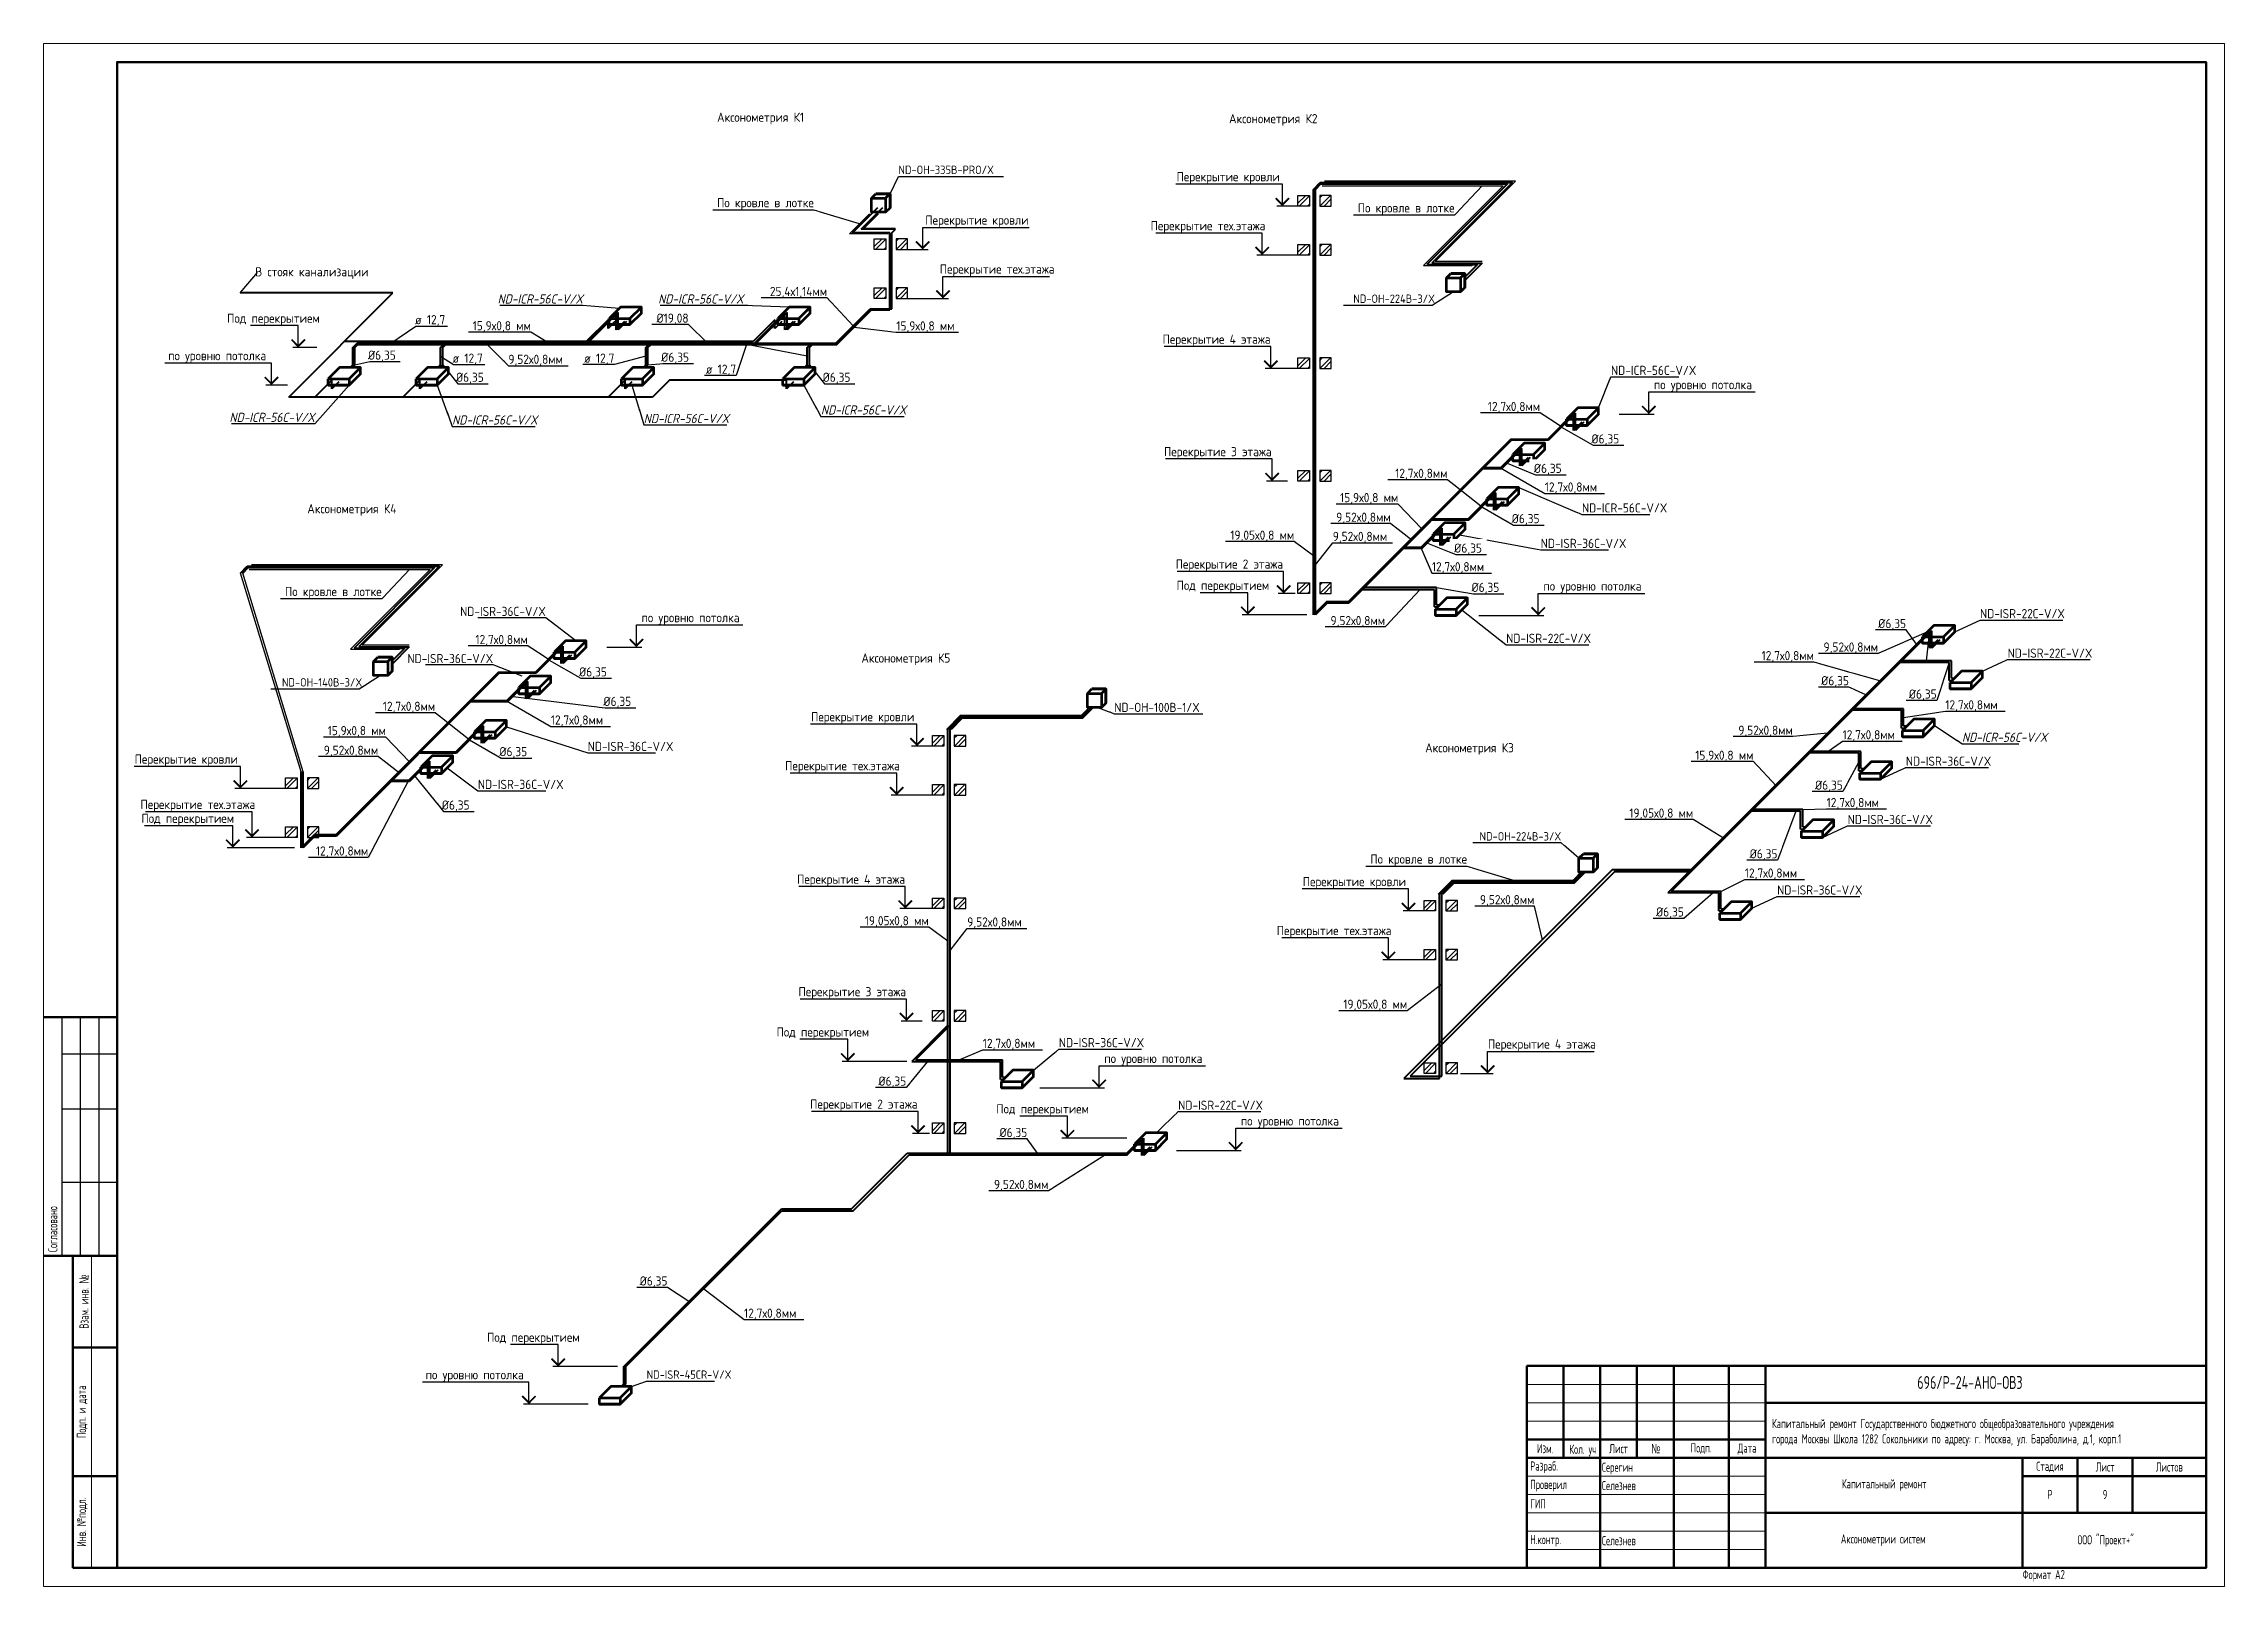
# Paper-space layout 'Аксонометрии' of a CAD drawing. Header units: millimetres. Extents: x 29 to 623, y 20 to 440.
# The model-space entities are those that its viewports show. They can reach past a viewport. Long polylines and large blocks are cut down to what shows.
import ezdxf
from ezdxf import colors
from ezdxf.entities.mleader import LeaderData, LeaderLine
from ezdxf.enums import TextEntityAlignment as Align
from ezdxf.math import Vec2, Vec3

# ---------------------------------------------------------------- set-up
doc = ezdxf.new("R2010")
doc.units = ezdxf.units.MM
doc.linetypes.add('ADSK_Штриховая_ш3 п1_5', pattern=[4.5, 3, -1.5])
for name, color, linetype, lineweight in [('GAZLAITER', 1, 'Continuous', 40), ('Дренаж', 36, 'Continuous', 40), ('Кондеи', 6, 'Continuous', 60), ('Поручни', 7, 'Continuous', 9), ('Формат - Толстая линия', 7, 'Continuous', 50)]:
    doc.layers.add(name, color=color, linetype=linetype, lineweight=lineweight)
doc.layers.add('Формат - Тонкая линия', color=250, linetype='Continuous')
doc.styles.add('PIK', font='isocpeur.ttf', dxfattribs={"width": 0.9, "height": 250})
doc.styles.add('TRAJECTORY_TEXT_AN', font='simplex.shx', dxfattribs={"width": 0.65, "height": 2.5})
doc.styles.add('TRAJECTORY_TEXT_STYLE', font='simplex.shx', dxfattribs={"width": 0.65})

psp = doc.layouts.new('Аксонометрии')

msp = doc.modelspace()

# ---------------------------------------------------------------- texts
at = {"char_height": 250, "width": 6845.9417764, "attachment_point": 1, "style": 'PIK'}
for s, insert in [('Аксонометрия К1', (-46460.71622, 105401.8273)), ('Аксонометрия К4', (-57621.66438, 94743.269)), ('Аксонометрия К3', (-27173.9025, 88235.54878))]:
    msp.add_mtext(s, dxfattribs=dict(at, insert=insert))
at = {"char_height": 250, "attachment_point": 1, "style": 'PIK'}
for s, insert in [('Аксонометрия К2', (-32516.46502, 105363.05086)), ('Аксонометрия К5', (-42528.8244, 90678.32355))]:
    msp.add_mtext_dynamic_manual_height_columns(s, width=6845.9417764, gutter_width=1250, heights=[0], dxfattribs=dict(at, insert=insert))

# ---------------------------------------------------------------- blocks, each defined once
blk = doc.blocks.new('Форма 3 ГОСТ 21.1101-2013')
at = {"lineweight": 50}
blk.add_lwpolyline([(0, 55), (185, 55), (185, 0), (0, 0)], close=True, dxfattribs=at)
for points in [[(10, 55), (10, 30)], [(20, 55), (20, 0)], [(30, 55), (30, 30)], [(40, 55), (40, 0)], [(55, 55), (55, 0)], [(65, 55), (65, 0)], [(65, 45), (185, 45)], [(0, 35), (65, 35)], [(0, 30), (65, 30)], [(65, 30), (185, 30)], [(135, 30), (135, 0)], [(150, 30), (150, 15)], [(165, 30), (165, 15)], [(135, 25), (185, 25)], [(65, 15), (185, 15)]]:
    blk.add_lwpolyline(points, dxfattribs=at)
for points in [[(0, 50), (65, 50)], [(0, 45), (65, 45)], [(0, 40), (65, 40)], [(0, 25), (65, 25)], [(0, 20), (65, 20)], [(0, 15), (65, 15)], [(0, 10), (65, 10)], [(0, 5), (65, 5)]]:
    blk.add_lwpolyline(points)
at = {"lineweight": 25, "char_height": 2.5, "attachment_point": 5, "style": 'TRAJECTORY_TEXT_STYLE'}
for s, insert, width in [('Изм.', (5, 32.5), 10), ('Кол. уч', (15.27, 31.99), 10), ('Лист', (25, 32.5), 10), ('{\\fArial|b0|i0|c0|p34;\\T0.9;№ }', (35, 32.5), 10), ('Подп.', (47.5, 32.5), 15), ('Дата', (60, 32.38), 10), ('Стадия', (142.5, 27.5), 15), ('Лист', (157.5, 27.5), 15), ('Листов', (175, 27.5), 20)]:
    blk.add_mtext(s, dxfattribs=dict(at, insert=insert, width=width))
blk = doc.blocks.new('Штамп согласования')
at = {"color": 0, "linetype": 'ByBlock', "lineweight": -2, "ltscale": 100}
blk.add_lwpolyline([(-20, 65), (-20, 0)], dxfattribs=at)
at = {"layer": 'Формат - Толстая линия', "ltscale": 100}
blk.add_lwpolyline([(-20, 65), (0, 65), (0, 0), (-20, 0)], dxfattribs=at)
at = {"layer": 'Формат - Тонкая линия', "ltscale": 100}
for points in [[(-15, 65), (-15, 0)], [(-10, 65), (-10, 0)], [(-5, 65), (-5, 0)], [(-15, 55), (0, 55)], [(-15, 40), (0, 40)], [(-15, 20), (0, 20)]]:
    blk.add_lwpolyline(points, dxfattribs=at)
at = {"color": 0, "linetype": 'ByBlock', "lineweight": -2, "ltscale": 100, "insert": (-17.5, 1), "char_height": 2.5, "width": 65, "attachment_point": 4, "rotation": 90, "style": 'TRAJECTORY_TEXT_AN'}
blk.add_mtext('Согласовано', dxfattribs=at)
blk = doc.blocks.new('*U3178')
at = {"lineweight": 50}
for p, q in [((-586, 90), (-586, 5)), ((-574, 65), (-586, 65)), ((-574, 30), (-586, 30)), ((-574, 5), (-586, 5))]:
    blk.add_line(p, q, dxfattribs=at)
for p, q in [((-581, 90), (-581, 5)), ((-55, 35), (-5, 35)), ((-40, 20), (-25, 20))]:
    blk.add_line(p, q)
at = {"color": 253, "ltscale": 0.003}
blk.add_lwpolyline([(-594, 0), (0, 0), (0, 420), (-594, 420)], close=True, dxfattribs=at)
at = {"lineweight": 50}
blk.add_lwpolyline([(-574, 5), (-5, 5), (-5, 415), (-574, 415)], close=True, dxfattribs=at)
blk.add_blockref('Штамп согласования', (-574, 90))
at = {"lineweight": 40}
blk.add_blockref('Форма 3 ГОСТ 21.1101-2013', (-190, 5), dxfattribs=at)
at = {"lineweight": 25, "char_height": 2.5, "attachment_point": 5, "rotation": 90, "style": 'TRAJECTORY_TEXT_STYLE'}
for s, insert, width in [('Взам. инв. {\\fArial|b0|i0|c0|p34;№}', (-583, 77.5), 25), ('Подп. и дата', (-583.5, 47.5), 35), ('Инв. №подл.', (-583.5, 17.5), 25)]:
    blk.add_mtext(s, dxfattribs=dict(at, insert=insert, width=width))
at = {"lineweight": 15, "char_height": 2.5, "width": 73.5055, "attachment_point": 1, "style": 'TRAJECTORY_TEXT_STYLE'}
for s, insert in [('Разраб.', (-189.08, 34)), ('Проверил', (-189.08, 29)), ('ГИП', (-189.08, 23.72)), ('Н.контр.', (-189.08, 14))]:
    blk.add_mtext(s, dxfattribs=dict(at, insert=insert))
at = {"style": 'TRAJECTORY_TEXT_STYLE', "width": 0.65}
for tag, height, p in [('ШИФР', 3.5, (-65.22, 55.26)), ('ПРОЕКТ', 2.5, (-64.59, 41.83))]:
    blk.add_attdef(tag, text='', height=height, dxfattribs=at).set_placement(p, align=Align.MIDDLE_CENTER)
for tag, p in [('РАЗРАБОТАЛ', (-169.55, 31.18)), ('ПРОВЕРИЛ', (-169.55, 26.18)), ('ГИП', (-169.64, 21.09)), ('Н.КОНТР', (-169.55, 11.18))]:
    blk.add_attdef(tag, p, '', height=2.5, dxfattribs=at)
for tag, p, height, flags in [('ДАТА', (-134.86, 31.1), 2, 2), ('ДАТА', (-134.86, 26.1), 2, 2), ('ДАТА', (-134.86, 21.1), 2, 2), ('ДАТА', (-134.86, 11.1), 2, 2), ('ФОРМАТ_ЛИСТА', (-55, 1.96), 2.5, 12)]:
    blk.add_attdef(tag, p, '', height=height, dxfattribs=dict(at, flags=flags))
at = {"style": 'TRAJECTORY_TEXT_STYLE', "width": 0.65, "flags": 8}
for tag, p in [('ОБЪЕКТ', (-90, 27.5)), ('СТАДИЯ', (-47.5, 25)), ('ЛИСТ', (-32.5, 25)), ('ЛИСТОВ', (-15, 25)), ('ЧЕРТЕЖ', (-90, 12.5)), ('ОРГАНИЗАЦИЯ', (-30, 12.5))]:
    blk.add_attdef(tag, text='', height=2.5, dxfattribs=at).set_placement(p, align=Align.MIDDLE_CENTER)
blk = doc.blocks.new('*U3179')
at = {"color": 0, "linetype": 'ByBlock', "lineweight": -2}
for p, q in [((0, 6), (13, 6)), ((-16.14, 0), (0, 0))]:
    blk.add_line(p, q, dxfattribs=at)
at = {"color": 0, "linetype": 'ByBlock', "lineweight": -2, "ltscale": 100}
blk.add_line((-1.5, 0), (1.5, 0), dxfattribs=at)
blk.add_lwpolyline([(0, 0), (0, 6)], dxfattribs=at)
at = {"color": 0, "linetype": 'ByBlock', "lineweight": -2, "ltscale": 100, "const_width": 0.5}
blk.add_lwpolyline([(1.82, 2.18), (0, 0.35), (-1.82, 2.18)], dxfattribs=at)
at = {"linetype": 'ByBlock', "lineweight": -2, "ltscale": 100, "style": 'TRAJECTORY_TEXT_STYLE', "width": 0.65}
blk.add_attdef('Отм.', text='', height=3.5, dxfattribs=at).set_placement((6.5, 6), align=Align.BOTTOM_CENTER)
at = {"color": 0, "linetype": 'ByBlock', "lineweight": -2, "ltscale": 100, "style": 'TRAJECTORY_TEXT_STYLE', "width": 0.65}
blk.add_attdef('Прим.', text='', height=3.5, dxfattribs=at).set_placement((9.57, 4.8), align=Align.TOP_CENTER)
blk = doc.blocks.new('*U3243')
at = {"color": 0, "linetype": 'ByBlock', "lineweight": -2}
for p, q in [((0, 6), (29, 6)), ((-3.15, 0), (0, 0))]:
    blk.add_line(p, q, dxfattribs=at)
at = {"color": 0, "linetype": 'ByBlock', "lineweight": -2, "ltscale": 100}
blk.add_line((-1.5, 0), (1.5, 0), dxfattribs=at)
blk.add_lwpolyline([(0, 0), (0, 6)], dxfattribs=at)
at = {"color": 0, "linetype": 'ByBlock', "lineweight": -2, "ltscale": 100, "const_width": 0.5}
blk.add_lwpolyline([(1.82, 2.18), (0, 0.35), (-1.82, 2.18)], dxfattribs=at)
at = {"linetype": 'ByBlock', "lineweight": -2, "ltscale": 100, "style": 'TRAJECTORY_TEXT_STYLE', "width": 0.65}
blk.add_attdef('Отм.', text='', height=3.5, dxfattribs=at).set_placement((14.5, 6), align=Align.BOTTOM_CENTER)
at = {"color": 0, "linetype": 'ByBlock', "lineweight": -2, "ltscale": 100, "style": 'TRAJECTORY_TEXT_STYLE', "width": 0.65}
blk.add_attdef('Прим.', text='', height=3.5, dxfattribs=at).set_placement((17.57, 4.8), align=Align.TOP_CENTER)
blk = doc.blocks.new('*U3180')
at = {"color": 0, "linetype": 'ByBlock', "lineweight": -2}
for p, q in [((0, 6), (29, 6)), ((-4.24, 0), (0, 0))]:
    blk.add_line(p, q, dxfattribs=at)
at = {"color": 0, "linetype": 'ByBlock', "lineweight": -2, "ltscale": 100}
blk.add_line((-1.5, 0), (1.5, 0), dxfattribs=at)
blk.add_lwpolyline([(0, 0), (0, 6)], dxfattribs=at)
at = {"color": 0, "linetype": 'ByBlock', "lineweight": -2, "ltscale": 100, "const_width": 0.5}
blk.add_lwpolyline([(1.82, 2.18), (0, 0.35), (-1.82, 2.18)], dxfattribs=at)
at = {"linetype": 'ByBlock', "lineweight": -2, "ltscale": 100, "style": 'TRAJECTORY_TEXT_STYLE', "width": 0.65}
blk.add_attdef('Отм.', text='', height=3.5, dxfattribs=at).set_placement((14.5, 6), align=Align.BOTTOM_CENTER)
at = {"color": 0, "linetype": 'ByBlock', "lineweight": -2, "ltscale": 100, "style": 'TRAJECTORY_TEXT_STYLE', "width": 0.65}
blk.add_attdef('Прим.', text='', height=3.5, dxfattribs=at).set_placement((17.57, 4.8), align=Align.TOP_CENTER)
blk = doc.blocks.new('*U3192')
at = {"color": 0, "linetype": 'ByBlock', "lineweight": -2}
for p, q in [((0, 6), (29, 6)), ((-7.41, 0), (0, 0))]:
    blk.add_line(p, q, dxfattribs=at)
at = {"color": 0, "linetype": 'ByBlock', "lineweight": -2, "ltscale": 100}
blk.add_line((-1.5, 0), (1.5, 0), dxfattribs=at)
blk.add_lwpolyline([(0, 0), (0, 6)], dxfattribs=at)
at = {"color": 0, "linetype": 'ByBlock', "lineweight": -2, "ltscale": 100, "const_width": 0.5}
blk.add_lwpolyline([(1.82, 2.18), (0, 0.35), (-1.82, 2.18)], dxfattribs=at)
at = {"linetype": 'ByBlock', "lineweight": -2, "ltscale": 100, "style": 'TRAJECTORY_TEXT_STYLE', "width": 0.65}
blk.add_attdef('Отм.', text='', height=3.5, dxfattribs=at).set_placement((14.5, 6), align=Align.BOTTOM_CENTER)
at = {"color": 0, "linetype": 'ByBlock', "lineweight": -2, "ltscale": 100, "style": 'TRAJECTORY_TEXT_STYLE', "width": 0.65}
blk.add_attdef('Прим.', text='', height=3.5, dxfattribs=at).set_placement((17.57, 4.8), align=Align.TOP_CENTER)
blk = doc.blocks.new('*U3181')
at = {"color": 0, "linetype": 'ByBlock', "lineweight": -2}
for p, q in [((0, 6), (29, 6)), ((-9.75, 0), (0, 0))]:
    blk.add_line(p, q, dxfattribs=at)
at = {"color": 0, "linetype": 'ByBlock', "lineweight": -2, "ltscale": 100}
blk.add_line((-1.5, 0), (1.5, 0), dxfattribs=at)
blk.add_lwpolyline([(0, 0), (0, 6)], dxfattribs=at)
at = {"color": 0, "linetype": 'ByBlock', "lineweight": -2, "ltscale": 100, "const_width": 0.5}
blk.add_lwpolyline([(1.82, 2.18), (0, 0.35), (-1.82, 2.18)], dxfattribs=at)
at = {"linetype": 'ByBlock', "lineweight": -2, "ltscale": 100, "style": 'TRAJECTORY_TEXT_STYLE', "width": 0.65}
blk.add_attdef('Отм.', text='', height=3.5, dxfattribs=at).set_placement((14.5, 6), align=Align.BOTTOM_CENTER)
at = {"color": 0, "linetype": 'ByBlock', "lineweight": -2, "ltscale": 100, "style": 'TRAJECTORY_TEXT_STYLE', "width": 0.65}
blk.add_attdef('Прим.', text='', height=3.5, dxfattribs=at).set_placement((17.57, 4.8), align=Align.TOP_CENTER)
blk = doc.blocks.new('*U3176')
at = {"color": 0, "linetype": 'ByBlock', "lineweight": -2}
for p, q in [((0, 6), (29, 6)), ((-16.14, 0), (0, 0))]:
    blk.add_line(p, q, dxfattribs=at)
at = {"color": 0, "linetype": 'ByBlock', "lineweight": -2, "ltscale": 100}
blk.add_line((-1.5, 0), (1.5, 0), dxfattribs=at)
blk.add_lwpolyline([(0, 0), (0, 6)], dxfattribs=at)
at = {"color": 0, "linetype": 'ByBlock', "lineweight": -2, "ltscale": 100, "const_width": 0.5}
blk.add_lwpolyline([(1.82, 2.18), (0, 0.35), (-1.82, 2.18)], dxfattribs=at)
at = {"linetype": 'ByBlock', "lineweight": -2, "ltscale": 100, "style": 'TRAJECTORY_TEXT_STYLE', "width": 0.65}
blk.add_attdef('Отм.', text='', height=3.5, dxfattribs=at).set_placement((14.5, 6), align=Align.BOTTOM_CENTER)
at = {"color": 0, "linetype": 'ByBlock', "lineweight": -2, "ltscale": 100, "style": 'TRAJECTORY_TEXT_STYLE', "width": 0.65}
blk.add_attdef('Прим.', text='', height=3.5, dxfattribs=at).set_placement((17.57, 4.8), align=Align.TOP_CENTER)
blk = doc.blocks.new('*U3246')
at = {"color": 0, "linetype": 'ByBlock', "lineweight": -2}
for p, q in [((0, 6), (29, 6)), ((-8.07, 0), (0, 0))]:
    blk.add_line(p, q, dxfattribs=at)
at = {"color": 0, "linetype": 'ByBlock', "lineweight": -2, "ltscale": 100}
blk.add_line((-1.5, 0), (1.5, 0), dxfattribs=at)
blk.add_lwpolyline([(0, 0), (0, 6)], dxfattribs=at)
at = {"color": 0, "linetype": 'ByBlock', "lineweight": -2, "ltscale": 100, "const_width": 0.5}
blk.add_lwpolyline([(1.82, 2.18), (0, 0.35), (-1.82, 2.18)], dxfattribs=at)
at = {"linetype": 'ByBlock', "lineweight": -2, "ltscale": 100, "style": 'TRAJECTORY_TEXT_STYLE', "width": 0.65}
blk.add_attdef('Отм.', text='', height=3.5, dxfattribs=at).set_placement((14.5, 6), align=Align.BOTTOM_CENTER)
at = {"color": 0, "linetype": 'ByBlock', "lineweight": -2, "ltscale": 100, "style": 'TRAJECTORY_TEXT_STYLE', "width": 0.65}
blk.add_attdef('Прим.', text='', height=3.5, dxfattribs=at).set_placement((17.57, 4.8), align=Align.TOP_CENTER)
blk = doc.blocks.new('*U3248')
at = {"color": 0, "linetype": 'ByBlock', "lineweight": -2}
for p, q in [((0, 6), (13, 6)), ((-5.01, 0), (0, 0))]:
    blk.add_line(p, q, dxfattribs=at)
at = {"color": 0, "linetype": 'ByBlock', "lineweight": -2, "ltscale": 100}
blk.add_line((-1.5, 0), (1.5, 0), dxfattribs=at)
blk.add_lwpolyline([(0, 0), (0, 6)], dxfattribs=at)
at = {"color": 0, "linetype": 'ByBlock', "lineweight": -2, "ltscale": 100, "const_width": 0.5}
blk.add_lwpolyline([(1.82, 2.18), (0, 0.35), (-1.82, 2.18)], dxfattribs=at)
at = {"linetype": 'ByBlock', "lineweight": -2, "ltscale": 100, "style": 'TRAJECTORY_TEXT_STYLE', "width": 0.65}
blk.add_attdef('Отм.', text='', height=3.5, dxfattribs=at).set_placement((6.5, 6), align=Align.BOTTOM_CENTER)
at = {"color": 0, "linetype": 'ByBlock', "lineweight": -2, "ltscale": 100, "style": 'TRAJECTORY_TEXT_STYLE', "width": 0.65}
blk.add_attdef('Прим.', text='', height=3.5, dxfattribs=at).set_placement((9.57, 4.8), align=Align.TOP_CENTER)
blk = doc.blocks.new('*U3249')
at = {"color": 0, "linetype": 'ByBlock', "lineweight": -2}
for p, q in [((0, 6), (29, 6)), ((-4.36, 0), (0, 0))]:
    blk.add_line(p, q, dxfattribs=at)
at = {"color": 0, "linetype": 'ByBlock', "lineweight": -2, "ltscale": 100}
blk.add_line((-1.5, 0), (1.5, 0), dxfattribs=at)
blk.add_lwpolyline([(0, 0), (0, 6)], dxfattribs=at)
at = {"color": 0, "linetype": 'ByBlock', "lineweight": -2, "ltscale": 100, "const_width": 0.5}
blk.add_lwpolyline([(1.82, 2.18), (0, 0.35), (-1.82, 2.18)], dxfattribs=at)
at = {"linetype": 'ByBlock', "lineweight": -2, "ltscale": 100, "style": 'TRAJECTORY_TEXT_STYLE', "width": 0.65}
blk.add_attdef('Отм.', text='', height=3.5, dxfattribs=at).set_placement((14.5, 6), align=Align.BOTTOM_CENTER)
at = {"color": 0, "linetype": 'ByBlock', "lineweight": -2, "ltscale": 100, "style": 'TRAJECTORY_TEXT_STYLE', "width": 0.65}
blk.add_attdef('Прим.', text='', height=3.5, dxfattribs=at).set_placement((17.57, 4.8), align=Align.TOP_CENTER)
blk = doc.blocks.new('*U3250')
at = {"color": 0, "linetype": 'ByBlock', "lineweight": -2}
for p, q in [((0, 6), (24, 6)), ((-16.85, 0), (0, 0))]:
    blk.add_line(p, q, dxfattribs=at)
at = {"color": 0, "linetype": 'ByBlock', "lineweight": -2, "ltscale": 100}
blk.add_line((-1.5, 0), (1.5, 0), dxfattribs=at)
blk.add_lwpolyline([(0, 0), (0, 6)], dxfattribs=at)
at = {"color": 0, "linetype": 'ByBlock', "lineweight": -2, "ltscale": 100, "const_width": 0.5}
blk.add_lwpolyline([(1.82, 2.18), (0, 0.35), (-1.82, 2.18)], dxfattribs=at)
at = {"linetype": 'ByBlock', "lineweight": -2, "ltscale": 100, "style": 'TRAJECTORY_TEXT_STYLE', "width": 0.65}
blk.add_attdef('Отм.', text='', height=3.5, dxfattribs=at).set_placement((12, 6), align=Align.BOTTOM_CENTER)
at = {"color": 0, "linetype": 'ByBlock', "lineweight": -2, "ltscale": 100, "style": 'TRAJECTORY_TEXT_STYLE', "width": 0.65}
blk.add_attdef('Прим.', text='', height=3.5, dxfattribs=at).set_placement((15.07, 4.8), align=Align.TOP_CENTER)
blk = doc.blocks.new('*U3252')
at = {"color": 0, "linetype": 'ByBlock', "lineweight": -2}
for p, q in [((0, 6), (29, 6)), ((-12.91, 0), (0, 0))]:
    blk.add_line(p, q, dxfattribs=at)
at = {"color": 0, "linetype": 'ByBlock', "lineweight": -2, "ltscale": 100}
blk.add_line((-1.5, 0), (1.5, 0), dxfattribs=at)
blk.add_lwpolyline([(0, 0), (0, 6)], dxfattribs=at)
at = {"color": 0, "linetype": 'ByBlock', "lineweight": -2, "ltscale": 100, "const_width": 0.5}
blk.add_lwpolyline([(1.82, 2.18), (0, 0.35), (-1.82, 2.18)], dxfattribs=at)
at = {"linetype": 'ByBlock', "lineweight": -2, "ltscale": 100, "style": 'TRAJECTORY_TEXT_STYLE', "width": 0.65}
blk.add_attdef('Отм.', text='', height=3.5, dxfattribs=at).set_placement((14.5, 6), align=Align.BOTTOM_CENTER)
at = {"color": 0, "linetype": 'ByBlock', "lineweight": -2, "ltscale": 100, "style": 'TRAJECTORY_TEXT_STYLE', "width": 0.65}
blk.add_attdef('Прим.', text='', height=3.5, dxfattribs=at).set_placement((17.57, 4.8), align=Align.TOP_CENTER)
blk = doc.blocks.new('*U3251')
at = {"color": 0, "linetype": 'ByBlock', "lineweight": -2}
for p, q in [((0, 7), (29, 7)), ((-9.75, 0), (0, 0))]:
    blk.add_line(p, q, dxfattribs=at)
at = {"color": 0, "linetype": 'ByBlock', "lineweight": -2, "ltscale": 100}
blk.add_line((-1.5, 0), (1.5, 0), dxfattribs=at)
blk.add_lwpolyline([(0, 0), (0, 7)], dxfattribs=at)
at = {"color": 0, "linetype": 'ByBlock', "lineweight": -2, "ltscale": 100, "const_width": 0.5}
blk.add_lwpolyline([(1.82, 2.18), (0, 0.35), (-1.82, 2.18)], dxfattribs=at)
at = {"linetype": 'ByBlock', "lineweight": -2, "ltscale": 100, "style": 'TRAJECTORY_TEXT_STYLE', "width": 0.65}
blk.add_attdef('Отм.', text='', height=3.5, dxfattribs=at).set_placement((14.5, 7), align=Align.BOTTOM_CENTER)
at = {"color": 0, "linetype": 'ByBlock', "lineweight": -2, "ltscale": 100, "style": 'TRAJECTORY_TEXT_STYLE', "width": 0.65}
blk.add_attdef('Прим.', text='', height=3.5, dxfattribs=at).set_placement((17.57, 5.8), align=Align.TOP_CENTER)

# ---------------------------------------------------------------- hatches: boundary and pattern name
h = msp.add_hatch()
h.set_pattern_fill('ANSI32', color=256, scale=25)
h.set_pattern_definition([(45, (-5930.08, 99017.3), (-168.3798, 168.3798), []), (45, (-5817.83, 99017.3), (-168.3798, 168.3798), [])])
h.paths.add_polyline_path([(-30325.89776, 103144.41797), (-30638.70318, 103144.41797), (-30638.70318, 102856.44502), (-30325.89776, 102856.44502)])
h.paths.add_polyline_path([(-30044.69173, 103144.41797), (-30044.69173, 102856.44502), (-29731.8863, 102856.44502), (-29731.8863, 103144.41797)])
h = msp.add_hatch()
h.set_pattern_fill('ANSI32', color=256, scale=25)
h.set_pattern_definition([(45, (-17469.86, 97837.27), (-168.3798, 168.3798), []), (45, (-17357.6, 97837.27), (-168.3798, 168.3798), [])])
h.paths.add_polyline_path([(-41865.6757, 101964.39603), (-42178.48113, 101964.39603), (-42178.48113, 101676.42307), (-41865.6757, 101676.42307)])
h.paths.add_polyline_path([(-41584.46967, 101964.39603), (-41584.46967, 101676.42307), (-41271.66424, 101676.42307), (-41271.66424, 101964.39603)])
h = msp.add_hatch()
h.set_pattern_fill('ANSI32', color=256, scale=25)
h.set_pattern_definition([(45, (-5930.08, 97684.07), (-168.3798, 168.3798), []), (45, (-5817.83, 97684.07), (-168.3798, 168.3798), [])])
h.paths.add_polyline_path([(-30325.89776, 101811.19958), (-30638.70318, 101811.19958), (-30638.70318, 101523.22663), (-30325.89776, 101523.22663)])
h.paths.add_polyline_path([(-30044.69173, 101811.19958), (-30044.69173, 101523.22663), (-29731.8863, 101523.22663), (-29731.8863, 101811.19958)])
h = msp.add_hatch()
h.set_pattern_fill('ANSI32', color=256, scale=25)
h.set_pattern_definition([(45, (-17469.86, 96504.05), (-168.3798, 168.3798), []), (45, (-17357.6, 96504.05), (-168.3798, 168.3798), [])])
h.paths.add_polyline_path([(-41865.6757, 100631.17764), (-42178.48113, 100631.17764), (-42178.48113, 100343.20468), (-41865.6757, 100343.20468)])
h.paths.add_polyline_path([(-41584.46967, 100631.17764), (-41584.46967, 100343.20468), (-41271.66424, 100343.20468), (-41271.66424, 100631.17764)])
h = msp.add_hatch()
h.set_pattern_fill('ANSI32', color=256, scale=25)
h.set_pattern_definition([(45, (-5930.08, 94594.6), (-168.3798, 168.3798), []), (45, (-5817.83, 94594.6), (-168.3798, 168.3798), [])])
h.paths.add_polyline_path([(-30325.89776, 98721.73218), (-30638.70318, 98721.73218), (-30638.70318, 98433.75923), (-30325.89776, 98433.75923)])
h.paths.add_polyline_path([(-30044.69173, 98721.73218), (-30044.69173, 98433.75923), (-29731.8863, 98433.75923), (-29731.8863, 98721.73218)])
h = msp.add_hatch()
h.set_pattern_fill('ANSI32', color=256, scale=25)
h.set_pattern_definition([(45, (-5930.08, 91533.1), (-168.3798, 168.3798), []), (45, (-5817.83, 91533.1), (-168.3798, 168.3798), [])])
h.paths.add_polyline_path([(-30325.89776, 95660.23618), (-30638.70318, 95660.23618), (-30638.70318, 95372.26323), (-30325.89776, 95372.26323)])
h.paths.add_polyline_path([(-30044.69173, 95660.23618), (-30044.69173, 95372.26323), (-29731.8863, 95372.26323), (-29731.8863, 95660.23618)])
h = msp.add_hatch()
h.set_pattern_fill('ANSI32', color=256, scale=25)
h.set_pattern_definition([(45, (-5930.08, 88471.6), (-168.3798, 168.3798), []), (45, (-5817.83, 88471.6), (-168.3798, 168.3798), [])])
h.paths.add_polyline_path([(-30325.89776, 92598.74018), (-30638.70318, 92598.74018), (-30638.70318, 92310.76723), (-30325.89776, 92310.76723)])
h.paths.add_polyline_path([(-30044.69173, 92598.74018), (-30044.69173, 92310.76723), (-29731.8863, 92310.76723), (-29731.8863, 92598.74018)])
h = msp.add_hatch()
h.set_pattern_fill('ANSI32', color=256, scale=25)
h.set_pattern_definition([(45, (-15885.89, 84315.46), (-168.3798, 168.3798), []), (45, (-15773.63, 84315.46), (-168.3798, 168.3798), [])])
h.paths.add_polyline_path([(-40281.70288, 88442.59243), (-40594.50831, 88442.59243), (-40594.50831, 88154.61947), (-40281.70288, 88154.61947)])
h.paths.add_polyline_path([(-40000.49685, 88442.59243), (-40000.49685, 88154.61947), (-39687.69142, 88154.61947), (-39687.69142, 88442.59243)])
h = msp.add_hatch()
h.set_pattern_fill('ANSI32', color=256, scale=25)
h.set_pattern_definition([(45, (-33505.5, 83162.03), (-168.3798, 168.3798), []), (45, (-33393.25, 83162.03), (-168.3798, 168.3798), [])])
h.paths.add_polyline_path([(-57901.32234, 87289.16037), (-58214.12777, 87289.16037), (-58214.12777, 87001.18741), (-57901.32234, 87001.18741)])
h.paths.add_polyline_path([(-57620.11631, 87289.16037), (-57620.11631, 87001.18741), (-57307.31089, 87001.18741), (-57307.31089, 87289.16037)])
h = msp.add_hatch()
h.set_pattern_fill('ANSI32', color=256, scale=25)
h.set_pattern_definition([(45, (-15885.89, 82982.24), (-168.3798, 168.3798), []), (45, (-15773.63, 82982.24), (-168.3798, 168.3798), [])])
h.paths.add_polyline_path([(-40281.70288, 87109.37404), (-40594.50831, 87109.37404), (-40594.50831, 86821.40108), (-40281.70288, 86821.40108)])
h.paths.add_polyline_path([(-40000.49685, 87109.37404), (-40000.49685, 86821.40108), (-39687.69142, 86821.40108), (-39687.69142, 87109.37404)])
h = msp.add_hatch()
h.set_pattern_fill('ANSI32', color=256, scale=25)
h.set_pattern_definition([(45, (-33505.5, 81828.81), (-168.3798, 168.3798), []), (45, (-33393.25, 81828.81), (-168.3798, 168.3798), [])])
h.paths.add_polyline_path([(-57901.32234, 85955.94198), (-58214.12777, 85955.94198), (-58214.12777, 85667.96902), (-57901.32234, 85667.96902)])
h.paths.add_polyline_path([(-57620.11631, 85955.94198), (-57620.11631, 85667.96902), (-57307.31089, 85667.96902), (-57307.31089, 85955.94198)])
h = msp.add_hatch()
h.set_pattern_fill('ANSI32', color=256, scale=25)
h.set_pattern_definition([(45, (-15885.89, 79892.78), (-168.3798, 168.3798), []), (45, (-15773.63, 79892.78), (-168.3798, 168.3798), [])])
h.paths.add_polyline_path([(-40281.70288, 84019.90664), (-40594.50831, 84019.90664), (-40594.50831, 83731.93368), (-40281.70288, 83731.93368)])
h.paths.add_polyline_path([(-40000.49685, 84019.90664), (-40000.49685, 83731.93368), (-39687.69142, 83731.93368), (-39687.69142, 84019.90664)])
h = msp.add_hatch()
h.set_pattern_fill('ANSI32', color=256, scale=25)
h.set_pattern_definition([(45, (-2494.32, 79827.88), (-168.3798, 168.3798), []), (45, (-2382.07, 79827.88), (-168.3798, 168.3798), [])])
h.paths.add_polyline_path([(-26890.13433, 83955.01346), (-27202.93976, 83955.01346), (-27202.93976, 83667.04051), (-26890.13433, 83667.04051)])
h.paths.add_polyline_path([(-26608.9283, 83955.01346), (-26608.9283, 83667.04051), (-26296.12288, 83667.04051), (-26296.12288, 83955.01346)])
h = msp.add_hatch()
h.set_pattern_fill('ANSI32', color=256, scale=25)
h.set_pattern_definition([(45, (-2494.32, 78494.67), (-168.3798, 168.3798), []), (45, (-2382.07, 78494.67), (-168.3798, 168.3798), [])])
h.paths.add_polyline_path([(-26890.13433, 82621.79507), (-27202.93976, 82621.79507), (-27202.93976, 82333.82212), (-26890.13433, 82333.82212)])
h.paths.add_polyline_path([(-26608.9283, 82621.79507), (-26608.9283, 82333.82212), (-26296.12288, 82333.82212), (-26296.12288, 82621.79507)])
h = msp.add_hatch()
h.set_pattern_fill('ANSI32', color=256, scale=25)
h.set_pattern_definition([(45, (-15885.89, 76831.28), (-168.3798, 168.3798), []), (45, (-15773.63, 76831.28), (-168.3798, 168.3798), [])])
h.paths.add_polyline_path([(-40281.70288, 80958.41064), (-40594.50831, 80958.41064), (-40594.50831, 80670.43768), (-40281.70288, 80670.43768)])
h.paths.add_polyline_path([(-40000.49685, 80958.41064), (-40000.49685, 80670.43768), (-39687.69142, 80670.43768), (-39687.69142, 80958.41064)])
h = msp.add_hatch()
h.set_pattern_fill('ANSI32', color=256, scale=25)
h.set_pattern_definition([(45, (-2494.32, 75405.2), (-168.3798, 168.3798), []), (45, (-2382.07, 75405.2), (-168.3798, 168.3798), [])])
h.paths.add_polyline_path([(-26890.13433, 79532.32767), (-27202.93976, 79532.32767), (-27202.93976, 79244.35472), (-26890.13433, 79244.35472)])
h.paths.add_polyline_path([(-26608.9283, 79532.32767), (-26608.9283, 79244.35472), (-26296.12288, 79244.35472), (-26296.12288, 79532.32767)])
h = msp.add_hatch()
h.set_pattern_fill('ANSI32', color=256, scale=25)
h.set_pattern_definition([(45, (-15885.89, 73769.78), (-168.3798, 168.3798), []), (45, (-15773.63, 73769.78), (-168.3798, 168.3798), [])])
h.paths.add_polyline_path([(-40281.70288, 77896.91464), (-40594.50831, 77896.91464), (-40594.50831, 77608.94168), (-40281.70288, 77608.94168)])
h.paths.add_polyline_path([(-40000.49685, 77896.91464), (-40000.49685, 77608.94168), (-39687.69142, 77608.94168), (-39687.69142, 77896.91464)])

# ---------------------------------------------------------------- linework, layer by layer
for p, q in [((-29983.38198, 103412.77456), (-25049.58485, 103412.77456)), ((-24717.19865, 103531.35005), (-29916.3844, 103531.35005)), ((-25049.58485, 103412.77456), (-27221.81756, 101240.54186)), ((-26901.23675, 101347.31195), (-24717.19865, 103531.35005)), ((-42856.87228, 102105.89124), (-42312.91392, 102649.84959)), ((-42461.43086, 102247.21356), (-42065.66531, 102642.97911)), ((-41615.09695, 102247.21356), (-42461.43086, 102247.21356)), ((-41802.46561, 102105.89124), (-42856.87228, 102105.89124)), ((-27221.81756, 101240.54186), (-25891.72478, 101240.54186)), ((-25622.29824, 101347.31195), (-26901.23675, 101347.31195)), ((-59206.48315, 92967.75488), (-54272.68603, 92967.75488)), ((-53940.29982, 93086.33038), (-59139.48557, 93086.33038)), ((-54272.68603, 92967.75488), (-56444.91873, 90795.52218)), ((-56124.33792, 90902.29227), (-53940.29982, 93086.33038)), ((-54845.39942, 90902.29227), (-56124.33792, 90902.29227)), ((-56444.91873, 90795.52218), (-55114.82596, 90795.52218)), ((-40214.46003, 88610.10364), (-39828.05175, 88996.51191)), ((-40080.20561, 88610.10364), (-39774.21708, 88916.09217)), ((-39828.05175, 88996.51191), (-36538.08583, 88995.6635)), ((-39774.21708, 88916.09217), (-36495.5675, 88916.09217)), ((-26822.89148, 84122.52467), (-26436.48321, 84508.93294)), ((-26688.63707, 84122.52467), (-26382.64854, 84428.5132)), ((-26436.48321, 84508.93294), (-23146.51729, 84508.08453)), ((-26382.64854, 84428.5132), (-23103.99896, 84428.5132)), ((-23146.51729, 84508.08453), (-22916.94322, 84737.6586)), ((-23103.99896, 84428.5132), (-22815.44599, 84717.06617))]:
    msp.add_line(p, q)
for points in [[(-30325.89776, 102856.44502), (-30638.70318, 102856.44502), (-30638.70318, 103144.41797), (-30325.89776, 103144.41797)], [(-30044.69173, 102856.44502), (-29731.8863, 102856.44502), (-29731.8863, 103144.41797), (-30044.69173, 103144.41797)], [(-41865.6757, 101676.42307), (-42178.48113, 101676.42307), (-42178.48113, 101964.39603), (-41865.6757, 101964.39603)], [(-41584.46967, 101676.42307), (-41271.66424, 101676.42307), (-41271.66424, 101964.39603), (-41584.46967, 101964.39603)], [(-30325.89776, 101523.22663), (-30638.70318, 101523.22663), (-30638.70318, 101811.19958), (-30325.89776, 101811.19958)], [(-30044.69173, 101523.22663), (-29731.8863, 101523.22663), (-29731.8863, 101811.19958), (-30044.69173, 101811.19958)], [(-41865.6757, 100343.20468), (-42178.48113, 100343.20468), (-42178.48113, 100631.17764), (-41865.6757, 100631.17764)], [(-41584.46967, 100343.20468), (-41271.66424, 100343.20468), (-41271.66424, 100631.17764), (-41584.46967, 100631.17764)], [(-30325.89776, 98433.75923), (-30638.70318, 98433.75923), (-30638.70318, 98721.73218), (-30325.89776, 98721.73218)], [(-30044.69173, 98433.75923), (-29731.8863, 98433.75923), (-29731.8863, 98721.73218), (-30044.69173, 98721.73218)], [(-30325.89776, 95372.26323), (-30638.70318, 95372.26323), (-30638.70318, 95660.23618), (-30325.89776, 95660.23618)], [(-30044.69173, 95372.26323), (-29731.8863, 95372.26323), (-29731.8863, 95660.23618), (-30044.69173, 95660.23618)], [(-30325.89776, 92310.76723), (-30638.70318, 92310.76723), (-30638.70318, 92598.74018), (-30325.89776, 92598.74018)], [(-30044.69173, 92310.76723), (-29731.8863, 92310.76723), (-29731.8863, 92598.74018), (-30044.69173, 92598.74018)], [(-40281.70288, 88154.61947), (-40594.50831, 88154.61947), (-40594.50831, 88442.59243), (-40281.70288, 88442.59243)], [(-40000.49685, 88154.61947), (-39687.69142, 88154.61947), (-39687.69142, 88442.59243), (-40000.49685, 88442.59243)], [(-57901.32234, 87001.18741), (-58214.12777, 87001.18741), (-58214.12777, 87289.16037), (-57901.32234, 87289.16037)], [(-57620.11631, 87001.18741), (-57307.31089, 87001.18741), (-57307.31089, 87289.16037), (-57620.11631, 87289.16037)], [(-40281.70288, 86821.40108), (-40594.50831, 86821.40108), (-40594.50831, 87109.37404), (-40281.70288, 87109.37404)], [(-40000.49685, 86821.40108), (-39687.69142, 86821.40108), (-39687.69142, 87109.37404), (-40000.49685, 87109.37404)], [(-57901.32234, 85667.96902), (-58214.12777, 85667.96902), (-58214.12777, 85955.94198), (-57901.32234, 85955.94198)], [(-57620.11631, 85667.96902), (-57307.31089, 85667.96902), (-57307.31089, 85955.94198), (-57620.11631, 85955.94198)], [(-40281.70288, 83731.93368), (-40594.50831, 83731.93368), (-40594.50831, 84019.90664), (-40281.70288, 84019.90664)], [(-40000.49685, 83731.93368), (-39687.69142, 83731.93368), (-39687.69142, 84019.90664), (-40000.49685, 84019.90664)], [(-26890.13433, 83667.04051), (-27202.93976, 83667.04051), (-27202.93976, 83955.01346), (-26890.13433, 83955.01346)], [(-26608.9283, 83667.04051), (-26296.12288, 83667.04051), (-26296.12288, 83955.01346), (-26608.9283, 83955.01346)], [(-26890.13433, 82333.82212), (-27202.93976, 82333.82212), (-27202.93976, 82621.79507), (-26890.13433, 82621.79507)], [(-26608.9283, 82333.82212), (-26296.12288, 82333.82212), (-26296.12288, 82621.79507), (-26608.9283, 82621.79507)], [(-40281.70288, 80670.43768), (-40594.50831, 80670.43768), (-40594.50831, 80958.41064), (-40281.70288, 80958.41064)], [(-40000.49685, 80670.43768), (-39687.69142, 80670.43768), (-39687.69142, 80958.41064), (-40000.49685, 80958.41064)], [(-26890.13433, 79244.35472), (-27202.93976, 79244.35472), (-27202.93976, 79532.32767), (-26890.13433, 79532.32767)], [(-26608.9283, 79244.35472), (-26296.12288, 79244.35472), (-26296.12288, 79532.32767), (-26608.9283, 79532.32767)], [(-40281.70288, 77608.94168), (-40594.50831, 77608.94168), (-40594.50831, 77896.91464), (-40281.70288, 77896.91464)], [(-40000.49685, 77608.94168), (-39687.69142, 77608.94168), (-39687.69142, 77896.91464), (-40000.49685, 77896.91464)]]:
    msp.add_lwpolyline(points, close=True)
at = {"layer": 'GAZLAITER'}
for p, q in [((-30218.27203, 103311.92918), (-30035.11525, 103495.08596)), ((-30035.11525, 103495.08596), (-28263.24887, 103495.08596)), ((-28263.24887, 103495.08596), (-24800.03701, 103495.08596)), ((-24800.03701, 103495.08596), (-26993.80925, 101301.31372)), ((-42769.09958, 102131.90724), (-42080.13847, 102820.86835)), ((-30218.27203, 91732.54569), (-30218.27203, 103311.92918)), ((-41758.04998, 102131.90724), (-42769.09958, 102131.90724)), ((-41758.04998, 100031.91014), (-41758.04998, 102131.90724)), ((-26993.80925, 101301.31372), (-25624.32924, 101301.31372)), ((-25624.32924, 101301.31372), (-26091.28216, 100834.36081)), ((-59441.3732, 92866.90951), (-59258.21643, 93050.06628)), ((-59258.21643, 93050.06628), (-57486.35004, 93050.06628)), ((-57486.35004, 93050.06628), (-54023.13818, 93050.06628)), ((-54023.13818, 93050.06628), (-56216.91042, 90856.29405)), ((-56216.91042, 90856.29405), (-54847.43041, 90856.29405)), ((-54847.43041, 90856.29405), (-55314.38333, 90389.34113)), ((-12898.34511, 89945.08423), (-12898.34511, 90434.5929)), ((-12898.34511, 89945.08423), (-12813.36317, 89945.08423)), ((-14201.33651, 88642.09283), (-14201.33651, 89131.6015)), ((-40174.07715, 88610.10364), (-39815.07768, 88969.10311)), ((-40174.07715, 88610.10364), (-40120.52869, 88663.6521)), ((-40174.07715, 77074.03394), (-40174.07715, 88610.10364)), ((-39815.07768, 88969.10311), (-36511.52545, 88969.10311)), ((-14201.33651, 88642.09283), (-14116.35457, 88642.09283)), ((-15360.09543, 87483.33391), (-15360.09543, 87972.84258)), ((-57793.69662, 85390.42866), (-57793.69662, 87456.67158)), ((-15360.09543, 87483.33391), (-15275.11349, 87483.33391)), ((-16946.83187, 85896.59747), (-16946.83187, 86386.10614)), ((-16946.83187, 85896.59747), (-16861.84993, 85896.59747)), ((-26782.50861, 84122.52467), (-26423.50913, 84481.52415)), ((-26423.50913, 84481.52415), (-23119.9569, 84481.52415)), ((-23118.86925, 84481.52415), (-22862.53738, 84737.85602)), ((-26782.50861, 79104.73887), (-26782.50861, 84122.52467)), ((-19175.74833, 83667.68102), (-19175.74833, 84157.18968)), ((-19175.74833, 83667.68102), (-19090.76639, 83667.68102)), ((-40174.07715, 80555.2649), (-41156.50182, 79572.84023)), ((-41156.50182, 79572.84023), (-38741.35334, 79572.84023)), ((-38741.35334, 79083.33156), (-38741.35334, 79572.84023)), ((-38741.35334, 79083.33156), (-38656.3714, 79083.33156))]:
    msp.add_line(p, q, dxfattribs=at)
at = {"layer": 'GAZLAITER', "color": 5}
for p, q in [((-30159.86451, 103311.92918), (-30012.71662, 103459.07707)), ((-30012.71662, 103459.07707), (-24934.13365, 103459.07707)), ((-24934.13365, 103459.07707), (-27126.17294, 101267.03778)), ((-42537.86737, 102229.3752), (-41946.37421, 102820.86835)), ((-30159.86451, 92310.76723), (-30159.86451, 103311.92918)), ((-41602.17449, 102229.3752), (-42537.86737, 102229.3752)), ((-41699.64245, 102131.90724), (-41602.17449, 102229.3752)), ((-41699.64245, 100064.23278), (-41699.64245, 102131.90724)), ((-27126.17294, 101267.03778), (-25745.18281, 101267.03778)), ((-25745.18281, 101267.03778), (-26091.28216, 100920.93844)), ((-59382.96568, 92866.90951), (-59235.81779, 93014.05739)), ((-59235.81779, 93014.05739), (-54157.23483, 93014.05739)), ((-54157.23483, 93014.05739), (-56349.27411, 90822.01811)), ((-30159.86451, 91732.54569), (-30159.86451, 92310.76723)), ((-13376.58634, 91291.73897), (-19933.94495, 84734.38036)), ((-56349.27411, 90822.01811), (-54968.28399, 90822.01811)), ((-54968.28399, 90822.01811), (-55314.38333, 90475.91876)), ((-12842.78349, 90474.80998), (-14193.51533, 90474.80998)), ((-12842.78349, 90005.98316), (-12842.78349, 90474.80998)), ((-12842.78349, 90005.98316), (-12752.46425, 90005.98316)), ((-14145.77489, 89171.81858), (-15496.50673, 89171.81858)), ((-14145.77489, 88702.99175), (-14145.77489, 89171.81858)), ((-40115.66963, 88610.10364), (-39789.84148, 88935.93179)), ((-40115.66963, 77608.94168), (-40115.66963, 88610.10364)), ((-39789.84148, 88935.93179), (-36502.47562, 88935.93179)), ((-14145.77489, 88702.99175), (-14055.45565, 88702.99175)), ((-15304.53381, 88013.05966), (-16655.26565, 88013.05966)), ((-15304.53381, 87544.23284), (-15304.53381, 88013.05966)), ((-57735.28909, 85388.99712), (-57735.28909, 87456.67158)), ((-15304.53381, 87544.23284), (-15214.21457, 87544.23284)), ((-16891.27025, 86426.32323), (-18242.00209, 86426.32323)), ((-16891.27025, 85957.4964), (-16891.27025, 86426.32323)), ((-16891.27025, 85957.4964), (-16800.95101, 85957.4964)), ((-22014.40769, 84734.38036), (-27581.13316, 79167.6549)), ((-26724.10108, 84122.52467), (-26398.27293, 84448.35283)), ((-26398.27293, 84448.35283), (-23110.90707, 84448.35283)), ((-23110.90707, 84448.35283), (-22821.40388, 84737.85602)), ((-19933.94495, 84734.38036), (-22014.40769, 84734.38036)), ((-19933.94495, 84734.38036), (-20470.91854, 84197.40677)), ((-26724.10108, 79167.6549), (-26724.10108, 84122.52467)), ((-19120.18671, 84197.40677), (-20470.91854, 84197.40677)), ((-19120.18671, 83728.57994), (-19120.18671, 84197.40677)), ((-19120.18671, 83728.57994), (-19029.86747, 83728.57994)), ((-40115.66963, 80555.2649), (-41057.87721, 79613.05732)), ((-41057.87721, 79613.05732), (-38685.79171, 79613.05732)), ((-38685.79171, 79144.23049), (-38685.79171, 79613.05732)), ((-38685.79171, 79144.23049), (-38595.47248, 79144.23049)), ((-27581.13316, 79167.6549), (-26724.10108, 79167.6549)), ((-40115.66963, 77030.72014), (-40115.66963, 77608.94168))]:
    msp.add_line(p, q, dxfattribs=at)
at = {"layer": 'GAZLAITER', "color": 5, "lineweight": 40, "ltscale": 10}
for p, q in [((-49208.26054, 99960.28027), (-50040.72492, 99127.81589)), ((-49208.26054, 99491.45344), (-49208.26054, 99960.28027)), ((-44612.45766, 99960.28027), (-45444.92204, 99127.81589)), ((-44612.45766, 99491.45344), (-44612.45766, 99960.28027)), ((-43226.19764, 99127.81589), (-42289.78075, 100064.23278)), ((-42289.78075, 100064.23278), (-41699.64245, 100064.23278)), ((-48984.41399, 99715.29999), (-49208.26054, 99491.45344)), ((-44388.61111, 99715.29999), (-44612.45766, 99491.45344)), ((-56387.5442, 99003.95872), (-56263.68703, 99127.81589)), ((-56387.5442, 98535.13189), (-56387.5442, 99003.95872)), ((-56263.68703, 99127.81589), (-43226.19764, 99127.81589)), ((-53991.10631, 99003.95872), (-53867.24914, 99127.81589)), ((-53991.10631, 98535.13189), (-53991.10631, 99003.95872)), ((-48400.15607, 99003.95872), (-48276.2989, 99127.81589)), ((-48400.15607, 98535.13189), (-48400.15607, 99003.95872)), ((-44003.68296, 99003.95872), (-43879.82579, 99127.81589)), ((-44003.68296, 98535.13189), (-44003.68296, 99003.95872)), ((-56387.5442, 98535.13189), (-56458.72701, 98463.94908)), ((-53991.10631, 98535.13189), (-54062.28912, 98463.94908)), ((-48400.15607, 98535.13189), (-48471.33888, 98463.94908)), ((-44003.68296, 98535.13189), (-44074.86577, 98463.94908)), ((-23078.12335, 97217.78744), (-23815.18561, 96480.72518)), ((-23078.12335, 96748.96061), (-23078.12335, 97217.78744)), ((-22854.2768, 96972.80716), (-23078.12335, 96748.96061)), ((-24819.52106, 96480.72518), (-29251.01175, 92049.23449)), ((-24541.79719, 96256.28133), (-25092.49161, 95705.58691)), ((-23815.18561, 96480.72518), (-24819.52106, 96480.72518)), ((-24541.79719, 95787.4545), (-24541.79719, 96256.28133)), ((-25092.49161, 95705.58691), (-25594.65933, 95705.58691)), ((-24317.95064, 96011.30105), (-24541.79719, 95787.4545)), ((-25248.60857, 95047.30222), (-25985.67083, 94310.23997)), ((-25248.60857, 94578.47539), (-25248.60857, 95047.30222)), ((-25024.76202, 94802.32194), (-25248.60857, 94578.47539)), ((-26712.2824, 94085.79611), (-27262.97682, 93535.10169)), ((-25985.67083, 94310.23997), (-26990.00627, 94310.23997)), ((-26712.2824, 93616.96928), (-26712.2824, 94085.79611)), ((-27262.97682, 93535.10169), (-27765.14455, 93535.10169)), ((-26488.43586, 93840.81583), (-26712.2824, 93616.96928)), ((-26921.92728, 92413.05735), (-28887.18889, 92413.05735)), ((-26921.92728, 91944.23052), (-26921.92728, 92413.05735)), ((-29843.1757, 92049.23449), (-30159.86451, 91732.54569)), ((-29251.01175, 92049.23449), (-29843.1757, 92049.23449)), ((-26921.92728, 91944.23052), (-26836.94534, 91944.23052)), ((-13376.58634, 90822.91214), (-13376.58634, 91291.73897)), ((-13152.73979, 91046.75869), (-13376.58634, 90822.91214)), ((-50653.54794, 90874.23888), (-51390.6102, 90137.17662)), ((-50653.54794, 90405.41205), (-50653.54794, 90874.23888)), ((-50429.70139, 90629.2586), (-50653.54794, 90405.41205)), ((-52394.94564, 90137.17662), (-56826.43634, 85705.68593)), ((-51390.6102, 90137.17662), (-52394.94564, 90137.17662)), ((-51615.05405, 89912.73277), (-52165.74847, 89362.03835)), ((-51615.05405, 89443.90594), (-51615.05405, 89912.73277)), ((-52165.74847, 89362.03835), (-53170.08392, 89362.03835)), ((-51391.2075, 89667.75249), (-51615.05405, 89443.90594)), ((-52824.03316, 88703.75366), (-53561.09542, 87966.6914)), ((-52824.03316, 88234.92683), (-52824.03316, 88703.75366)), ((-53561.09542, 87966.6914), (-54565.43086, 87966.6914)), ((-52600.18661, 88458.77338), (-52824.03316, 88234.92683)), ((-54287.70699, 87742.24755), (-54838.40141, 87191.55313)), ((-54287.70699, 87273.42072), (-54287.70699, 87742.24755)), ((-54063.86044, 87497.26727), (-54287.70699, 87273.42072)), ((-54838.40141, 87191.55313), (-55340.56913, 87191.55313)), ((-57418.60029, 85705.68593), (-57735.28909, 85388.99712)), ((-56826.43634, 85705.68593), (-57418.60029, 85705.68593)), ((-35290.63722, 77030.72014), (-34840.72153, 77480.63583)), ((-34840.72153, 77011.809), (-34840.72153, 77480.63583)), ((-34616.87498, 77235.65555), (-34840.72153, 77011.809)), ((-42750.9068, 75506.27262), (-41226.45929, 77030.72014)), ((-41226.45929, 77030.72014), (-35290.63722, 77030.72014)), ((-44701.86911, 75506.27262), (-42750.9068, 75506.27262))]:
    msp.add_line(p, q, dxfattribs=at)
at = {"layer": 'GAZLAITER', "lineweight": 40, "ltscale": 10}
for p, q in [((-49152.69892, 99960.28027), (-50025.61831, 99087.36087)), ((-49152.69892, 99491.45344), (-49152.69892, 99960.28027)), ((-44556.89603, 99960.28027), (-45429.81543, 99087.36087)), ((-44556.89603, 99491.45344), (-44556.89603, 99960.28027)), ((-43203.80947, 99087.36087), (-42259.26019, 100031.91014)), ((-42259.26019, 100031.91014), (-41758.04998, 100031.91014)), ((-48928.85237, 99715.29999), (-49152.69892, 99491.45344)), ((-44333.04948, 99715.29999), (-44556.89603, 99491.45344)), ((-56331.98257, 99003.95872), (-56248.58042, 99087.36087)), ((-56331.98257, 98535.13189), (-56331.98257, 99003.95872)), ((-56248.58042, 99087.36087), (-43203.80947, 99087.36087)), ((-53935.54468, 99003.95872), (-53852.14253, 99087.36087)), ((-53935.54468, 98535.13189), (-53935.54468, 99003.95872)), ((-48344.59445, 99003.95872), (-48261.19229, 99087.36087)), ((-48344.59445, 98535.13189), (-48344.59445, 99003.95872)), ((-43948.12133, 99003.95872), (-43864.71918, 99087.36087)), ((-43948.12133, 98535.13189), (-43948.12133, 99003.95872)), ((-56331.98257, 98535.13189), (-56403.16539, 98463.94908)), ((-53935.54468, 98535.13189), (-54006.7275, 98463.94908)), ((-48344.59445, 98535.13189), (-48415.77726, 98463.94908)), ((-43948.12133, 98535.13189), (-44019.30415, 98463.94908)), ((-23133.68498, 97217.78744), (-23844.68231, 96506.7901)), ((-23133.68498, 96748.96061), (-23133.68498, 97217.78744)), ((-22909.83843, 96972.80716), (-23133.68498, 96748.96061)), ((-24849.01776, 96506.7901), (-29271.72836, 92084.0795)), ((-24597.35881, 96256.28133), (-25121.98831, 95731.65183)), ((-23844.68231, 96506.7901), (-24849.01776, 96506.7901)), ((-24597.35881, 95787.4545), (-24597.35881, 96256.28133)), ((-25121.98831, 95731.65183), (-25624.15603, 95731.65183)), ((-24373.51226, 96011.30105), (-24597.35881, 95787.4545)), ((-25304.17019, 95047.30222), (-26015.16753, 94336.30489)), ((-25304.17019, 94578.47539), (-25304.17019, 95047.30222)), ((-25080.32364, 94802.32194), (-25304.17019, 94578.47539)), ((-26767.84403, 94085.79611), (-27292.47353, 93561.16661)), ((-26015.16753, 94336.30489), (-27019.50298, 94336.30489)), ((-26767.84403, 93616.96928), (-26767.84403, 94085.79611)), ((-27292.47353, 93561.16661), (-27794.64125, 93561.16661)), ((-26543.99748, 93840.81583), (-26767.84403, 93616.96928)), ((-29865.30668, 92084.0795), (-30216.84049, 91732.54569)), ((-29271.72836, 92084.0795), (-29865.30668, 92084.0795)), ((-26866.36566, 92473.95627), (-28881.85159, 92473.95627)), ((-26866.36566, 92005.12944), (-26866.36566, 92473.95627)), ((-26866.36566, 92005.12944), (-26776.04642, 92005.12944)), ((-13432.14797, 91291.73897), (-19938.88794, 84784.99899)), ((-13432.14797, 90822.91214), (-13432.14797, 91291.73897)), ((-13208.30142, 91046.75869), (-13432.14797, 90822.91214)), ((-50709.10956, 90874.23888), (-51420.1069, 90163.24154)), ((-50709.10956, 90405.41205), (-50709.10956, 90874.23888)), ((-50485.26301, 90629.2586), (-50709.10956, 90405.41205)), ((-12898.34511, 90434.5929), (-14289.29403, 90434.5929)), ((-52424.44235, 90163.24154), (-56847.15295, 85740.53094)), ((-51420.1069, 90163.24154), (-52424.44235, 90163.24154)), ((-51670.61567, 89912.73277), (-52195.24517, 89388.10327)), ((-51670.61567, 89443.90594), (-51670.61567, 89912.73277)), ((-52195.24517, 89388.10327), (-53199.58062, 89388.10327)), ((-51446.76913, 89667.75249), (-51670.61567, 89443.90594)), ((-14201.33651, 89131.6015), (-15592.28543, 89131.6015)), ((-52879.59478, 88703.75366), (-53590.59212, 87992.75632)), ((-52879.59478, 88234.92683), (-52879.59478, 88703.75366)), ((-53590.59212, 87992.75632), (-54594.92756, 87992.75632)), ((-52655.74823, 88458.77338), (-52879.59478, 88234.92683)), ((-15360.09543, 87972.84258), (-16751.04435, 87972.84258)), ((-54343.26861, 87742.24755), (-54867.89811, 87217.61805)), ((-54343.26861, 87273.42072), (-54343.26861, 87742.24755)), ((-54119.42206, 87497.26727), (-54343.26861, 87273.42072)), ((-54867.89811, 87217.61805), (-55370.06583, 87217.61805)), ((-16946.83187, 86386.10614), (-18337.78079, 86386.10614)), ((-57440.73127, 85740.53094), (-57792.26508, 85388.99712)), ((-56847.15295, 85740.53094), (-57440.73127, 85740.53094)), ((-22076.70903, 84784.99899), (-27756.96915, 79104.73887)), ((-19938.88794, 84784.99899), (-22076.70903, 84784.99899)), ((-19938.88794, 84784.99899), (-20566.69725, 84157.18968)), ((-19175.74833, 84157.18968), (-20566.69725, 84157.18968)), ((-27756.96915, 79104.73887), (-26782.50861, 79104.73887)), ((-35302.88504, 77074.03394), (-34896.28315, 77480.63583)), ((-34896.28315, 77011.809), (-34896.28315, 77480.63583)), ((-34672.43661, 77235.65555), (-34896.28315, 77011.809)), ((-42798.15394, 75560.60326), (-41284.72326, 77074.03394)), ((-41284.72326, 77074.03394), (-40158.98344, 77074.03394)), ((-40158.98344, 77074.03394), (-35302.88504, 77074.03394)), ((-44703.10009, 75560.60326), (-42798.15394, 75560.60326))]:
    msp.add_line(p, q, dxfattribs=at)
at = {"layer": 'Дренаж'}
for p, q in [((-55290.87454, 100494.45127), (-59450.99372, 100494.45127)), ((-58130.42839, 97654.89742), (-55290.87454, 100494.45127)), ((-49431.62638, 99763.23764), (-50023.01459, 99171.84943)), ((-49431.62638, 99527.36011), (-49431.62638, 99763.23764)), ((-49243.6865, 99715.29999), (-49431.62638, 99527.36011)), ((-44885.57883, 99763.23764), (-45476.96704, 99171.84943)), ((-44885.57883, 99527.36011), (-44885.57883, 99763.23764)), ((-44697.63895, 99715.29999), (-44885.57883, 99527.36011)), ((-45476.96704, 99171.84943), (-56613.47638, 99171.84943)), ((-56955.49108, 98117.88125), (-57418.47491, 97654.89742)), ((-56955.49108, 97882.00372), (-56955.49108, 98117.88125)), ((-56767.55119, 98069.9436), (-56955.49108, 97882.00372)), ((-54559.05318, 98117.88125), (-55022.03702, 97654.89742)), ((-54559.05318, 97882.00372), (-54559.05318, 98117.88125)), ((-54371.1133, 98069.9436), (-54559.05318, 97882.00372)), ((-48968.10295, 98117.88125), (-49431.08678, 97654.89742)), ((-48968.10295, 97882.00372), (-48968.10295, 98117.88125)), ((-48780.16307, 98069.9436), (-48968.10295, 97882.00372)), ((-47759.65045, 98117.88125), (-48222.63428, 97654.89742)), ((-44571.62983, 98117.88125), (-47759.65045, 98117.88125)), ((-44571.62983, 97882.00372), (-44571.62983, 98117.88125)), ((-44383.68995, 98069.9436), (-44571.62983, 97882.00372)), ((-48222.63428, 97654.89742), (-58130.42839, 97654.89742))]:
    msp.add_line(p, q, dxfattribs=at)
at = {"layer": 'Кондеи'}
for p, q in [((-42255.42504, 103075.22101), (-42135.69128, 103194.95477)), ((-41871.03405, 103075.22101), (-41751.30029, 103194.95477)), ((-41751.30029, 102810.56378), (-41871.03405, 102690.83002)), ((-26595.40691, 100905.08879), (-26475.67315, 101024.82255)), ((-26211.01592, 100905.08879), (-26091.28216, 101024.82255)), ((-26091.28216, 100640.43155), (-26211.01592, 100520.69779)), ((-48524.86002, 99938.94288), (-48524.86002, 100109.30546)), ((-43929.05713, 99938.94288), (-43929.05713, 100109.30546)), ((-56175.40686, 98293.58649), (-56175.40686, 98463.94908)), ((-53778.96897, 98293.58649), (-53778.96897, 98463.94908)), ((-48188.01873, 98293.58649), (-48188.01873, 98463.94908)), ((-43791.54562, 98293.58649), (-43791.54562, 98463.94908)), ((-22450.28445, 97196.45005), (-22450.28445, 97366.81264)), ((-23913.95829, 96234.94394), (-23913.95829, 96405.30653)), ((-24620.76967, 95025.96484), (-24620.76967, 95196.32742)), ((-26084.4435, 94064.45873), (-26084.4435, 94234.82131)), ((-26021.86994, 92022.30304), (-26021.86994, 92192.66562)), ((-50025.70904, 90852.90149), (-50025.70904, 91023.26407)), ((-12748.74744, 91270.40158), (-12748.74744, 91440.76416)), ((-55818.50809, 90460.06911), (-55698.77433, 90579.80287)), ((-55434.11709, 90460.06911), (-55314.38333, 90579.80287)), ((-55314.38333, 90195.41187), (-55434.11709, 90075.67811)), ((-50987.21515, 89891.39538), (-50987.21515, 90061.75796)), ((-11998.28777, 90023.15675), (-11998.28777, 90193.51934)), ((-52196.19426, 88682.41627), (-52196.19426, 88852.77886)), ((-13301.27917, 88720.16535), (-13301.27917, 88890.52793)), ((-53659.86809, 87720.91016), (-53659.86809, 87891.27275)), ((-14460.03809, 87561.40643), (-14460.03809, 87731.76902)), ((-16046.77453, 85974.66999), (-16046.77453, 86145.03258)), ((-22600.51661, 85104.07792), (-22480.78285, 85223.81168)), ((-22480.78285, 84839.42068), (-22600.51661, 84719.68692)), ((-18275.69099, 83745.75354), (-18275.69099, 83916.11612)), ((-37841.296, 79161.40409), (-37841.296, 79331.76667)), ((-34212.88263, 77459.29844), (-34212.88263, 77629.66102)), ((-48790.21625, 70550.97755), (-48790.21625, 70721.34013))]:
    msp.add_line(p, q, dxfattribs=at)
for points in [[(-42255.42504, 103075.22101), (-41871.03405, 103075.22101), (-41871.03405, 102690.83002), (-42255.42504, 102690.83002)], [(-42135.69128, 103194.95477), (-41751.30029, 103194.95477), (-41751.30029, 102810.56378), (-41751.30029, 103194.95477)], [(-26475.67315, 101024.82255), (-26091.28216, 101024.82255), (-26091.28216, 100640.43155), (-26091.28216, 101024.82255)], [(-26595.40691, 100905.08879), (-26211.01592, 100905.08879), (-26211.01592, 100520.69779), (-26595.40691, 100520.69779)], [(-49400.3245, 99800.48128), (-48833.6842, 99800.48128), (-48524.86002, 100109.30546), (-49091.50032, 100109.30546)], [(-49400.3245, 99630.1187), (-48833.6842, 99630.1187), (-48524.86002, 99938.94288), (-48833.6842, 99630.1187)], [(-49400.3245, 99800.48128), (-48833.6842, 99800.48128), (-48833.6842, 99630.1187), (-49400.3245, 99630.1187)], [(-44804.52162, 99800.48128), (-44237.88132, 99800.48128), (-43929.05713, 100109.30546), (-44495.69743, 100109.30546)], [(-44804.52162, 99630.1187), (-44237.88132, 99630.1187), (-43929.05713, 99938.94288), (-44237.88132, 99630.1187)], [(-44804.52162, 99800.48128), (-44237.88132, 99800.48128), (-44237.88132, 99630.1187), (-44804.52162, 99630.1187)], [(-57050.87134, 98155.12489), (-56484.23104, 98155.12489), (-56175.40686, 98463.94908), (-56742.04716, 98463.94908)], [(-57050.87134, 97984.76231), (-56484.23104, 97984.76231), (-56175.40686, 98293.58649), (-56484.23104, 97984.76231)], [(-57050.87134, 98155.12489), (-56484.23104, 98155.12489), (-56484.23104, 97984.76231), (-57050.87134, 97984.76231)], [(-54654.43345, 98155.12489), (-54087.79315, 98155.12489), (-53778.96897, 98463.94908), (-54345.60927, 98463.94908)], [(-54654.43345, 97984.76231), (-54087.79315, 97984.76231), (-53778.96897, 98293.58649), (-54087.79315, 97984.76231)], [(-54654.43345, 98155.12489), (-54087.79315, 98155.12489), (-54087.79315, 97984.76231), (-54654.43345, 97984.76231)], [(-49063.48322, 98155.12489), (-48496.84292, 98155.12489), (-48188.01873, 98463.94908), (-48754.65903, 98463.94908)], [(-49063.48322, 97984.76231), (-48496.84292, 97984.76231), (-48188.01873, 98293.58649), (-48496.84292, 97984.76231)], [(-49063.48322, 98155.12489), (-48496.84292, 98155.12489), (-48496.84292, 97984.76231), (-49063.48322, 97984.76231)], [(-44667.0101, 98155.12489), (-44100.3698, 98155.12489), (-43791.54562, 98463.94908), (-44358.18592, 98463.94908)], [(-44667.0101, 97984.76231), (-44100.3698, 97984.76231), (-43791.54562, 98293.58649), (-44100.3698, 97984.76231)], [(-44667.0101, 98155.12489), (-44100.3698, 98155.12489), (-44100.3698, 97984.76231), (-44667.0101, 97984.76231)], [(-23325.74894, 97057.98845), (-22759.10864, 97057.98845), (-22450.28445, 97366.81264), (-23016.92475, 97366.81264)], [(-23325.74894, 96887.62587), (-22759.10864, 96887.62587), (-22450.28445, 97196.45005), (-22759.10864, 96887.62587)], [(-23325.74894, 97057.98845), (-22759.10864, 97057.98845), (-22759.10864, 96887.62587), (-23325.74894, 96887.62587)], [(-24789.42277, 96096.48234), (-24222.78247, 96096.48234), (-23913.95829, 96405.30653), (-24480.59858, 96405.30653)], [(-24789.42277, 95926.11976), (-24222.78247, 95926.11976), (-23913.95829, 96234.94394), (-24222.78247, 95926.11976)], [(-24789.42277, 96096.48234), (-24222.78247, 96096.48234), (-24222.78247, 95926.11976), (-24789.42277, 95926.11976)], [(-25496.23415, 94887.50323), (-24929.59386, 94887.50323), (-24620.76967, 95196.32742), (-25187.40997, 95196.32742)], [(-25496.23415, 94717.14065), (-24929.59386, 94717.14065), (-24620.76967, 95025.96484), (-24929.59386, 94717.14065)], [(-25496.23415, 94887.50323), (-24929.59386, 94887.50323), (-24929.59386, 94717.14065), (-25496.23415, 94717.14065)], [(-26959.90799, 93925.99712), (-26393.26769, 93925.99712), (-26084.4435, 94234.82131), (-26651.0838, 94234.82131)], [(-26959.90799, 93755.63454), (-26393.26769, 93755.63454), (-26084.4435, 94064.45873), (-26393.26769, 93755.63454)], [(-26959.90799, 93925.99712), (-26393.26769, 93925.99712), (-26393.26769, 93755.63454), (-26959.90799, 93755.63454)], [(-26897.33442, 91883.84144), (-26330.69412, 91883.84144), (-26021.86994, 92192.66562), (-26588.51024, 92192.66562)], [(-26897.33442, 91713.47885), (-26330.69412, 91713.47885), (-26021.86994, 92022.30304), (-26330.69412, 91713.47885)], [(-26897.33442, 91883.84144), (-26330.69412, 91883.84144), (-26330.69412, 91713.47885), (-26897.33442, 91713.47885)], [(-50901.17352, 90714.43989), (-50334.53323, 90714.43989), (-50025.70904, 91023.26407), (-50592.34934, 91023.26407)], [(-13624.21193, 91131.93998), (-13057.57163, 91131.93998), (-12748.74744, 91440.76416), (-13315.38774, 91440.76416)], [(-13624.21193, 90961.5774), (-13057.57163, 90961.5774), (-12748.74744, 91270.40158), (-13057.57163, 90961.5774)], [(-13624.21193, 91131.93998), (-13057.57163, 91131.93998), (-13057.57163, 90961.5774), (-13624.21193, 90961.5774)], [(-55818.50809, 90460.06911), (-55434.11709, 90460.06911), (-55434.11709, 90075.67811), (-55818.50809, 90075.67811)], [(-55698.77433, 90579.80287), (-55314.38333, 90579.80287), (-55314.38333, 90195.41187), (-55314.38333, 90579.80287)], [(-50901.17352, 90544.07731), (-50334.53323, 90544.07731), (-50025.70904, 90852.90149), (-50334.53323, 90544.07731)], [(-50901.17352, 90714.43989), (-50334.53323, 90714.43989), (-50334.53323, 90544.07731), (-50901.17352, 90544.07731)], [(-51862.67963, 89752.93378), (-51296.03934, 89752.93378), (-50987.21515, 90061.75796), (-51553.85545, 90061.75796)], [(-51862.67963, 89582.57119), (-51296.03934, 89582.57119), (-50987.21515, 89891.39538), (-51296.03934, 89582.57119)], [(-51862.67963, 89752.93378), (-51296.03934, 89752.93378), (-51296.03934, 89582.57119), (-51862.67963, 89582.57119)], [(-12873.75225, 89884.69515), (-12307.11196, 89884.69515), (-11998.28777, 90193.51934), (-12564.92807, 90193.51934)], [(-12873.75225, 89714.33257), (-12307.11196, 89714.33257), (-11998.28777, 90023.15675), (-12307.11196, 89714.33257)], [(-12873.75225, 89884.69515), (-12307.11196, 89884.69515), (-12307.11196, 89714.33257), (-12873.75225, 89714.33257)], [(-53071.65874, 88543.95467), (-52505.01844, 88543.95467), (-52196.19426, 88852.77886), (-52762.83455, 88852.77886)], [(-53071.65874, 88373.59209), (-52505.01844, 88373.59209), (-52196.19426, 88682.41627), (-52505.01844, 88373.59209)], [(-53071.65874, 88543.95467), (-52505.01844, 88543.95467), (-52505.01844, 88373.59209), (-53071.65874, 88373.59209)], [(-14176.74366, 88581.70375), (-13610.10336, 88581.70375), (-13301.27917, 88890.52793), (-13867.91947, 88890.52793)], [(-14176.74366, 88411.34116), (-13610.10336, 88411.34116), (-13301.27917, 88720.16535), (-13610.10336, 88411.34116)], [(-14176.74366, 88581.70375), (-13610.10336, 88581.70375), (-13610.10336, 88411.34116), (-14176.74366, 88411.34116)], [(-54535.33257, 87582.44856), (-53968.69228, 87582.44856), (-53659.86809, 87891.27275), (-54226.50839, 87891.27275)], [(-54535.33257, 87412.08598), (-53968.69228, 87412.08598), (-53659.86809, 87720.91016), (-53968.69228, 87412.08598)], [(-54535.33257, 87582.44856), (-53968.69228, 87582.44856), (-53968.69228, 87412.08598), (-54535.33257, 87412.08598)], [(-15335.50257, 87422.94483), (-14768.86228, 87422.94483), (-14460.03809, 87731.76902), (-15026.67839, 87731.76902)], [(-15335.50257, 87252.58225), (-14768.86228, 87252.58225), (-14460.03809, 87561.40643), (-14768.86228, 87252.58225)], [(-15335.50257, 87422.94483), (-14768.86228, 87422.94483), (-14768.86228, 87252.58225), (-15335.50257, 87252.58225)], [(-16922.23901, 85836.20839), (-16355.59872, 85836.20839), (-16046.77453, 86145.03258), (-16613.41483, 86145.03258)], [(-16922.23901, 85665.84581), (-16355.59872, 85665.84581), (-16046.77453, 85974.66999), (-16355.59872, 85665.84581)], [(-16922.23901, 85836.20839), (-16355.59872, 85836.20839), (-16355.59872, 85665.84581), (-16922.23901, 85665.84581)], [(-19151.15547, 83607.29193), (-18584.51517, 83607.29193), (-18275.69099, 83916.11612), (-18842.33129, 83916.11612)], [(-19151.15547, 83436.92935), (-18584.51517, 83436.92935), (-18275.69099, 83745.75354), (-18584.51517, 83436.92935)], [(-19151.15547, 83607.29193), (-18584.51517, 83607.29193), (-18584.51517, 83436.92935), (-19151.15547, 83436.92935)], [(-38716.76048, 79022.94248), (-38150.12018, 79022.94248), (-37841.296, 79331.76667), (-38407.9363, 79331.76667)], [(-38716.76048, 78852.5799), (-38150.12018, 78852.5799), (-37841.296, 79161.40409), (-38150.12018, 78852.5799)], [(-38716.76048, 79022.94248), (-38150.12018, 79022.94248), (-38150.12018, 78852.5799), (-38716.76048, 78852.5799)], [(-35088.34711, 77320.83684), (-34521.70682, 77320.83684), (-34212.88263, 77629.66102), (-34779.52293, 77629.66102)], [(-35088.34711, 77150.47425), (-34521.70682, 77150.47425), (-34212.88263, 77459.29844), (-34521.70682, 77150.47425)], [(-35088.34711, 77320.83684), (-34521.70682, 77320.83684), (-34521.70682, 77150.47425), (-35088.34711, 77150.47425)], [(-49665.68073, 70412.51594), (-49099.04043, 70412.51594), (-48790.21625, 70721.34013), (-49356.85655, 70721.34013)], [(-49665.68073, 70242.15336), (-49099.04043, 70242.15336), (-48790.21625, 70550.97755), (-49099.04043, 70242.15336)], [(-49665.68073, 70412.51594), (-49099.04043, 70412.51594), (-49099.04043, 70242.15336), (-49665.68073, 70242.15336)]]:
    msp.add_lwpolyline(points, close=True, dxfattribs=at)

# ---------------------------------------------------------------- block references
ref = msp.add_blockref('*U3180', (-31062.64324, 102856.44502), dxfattribs=dict(xscale=-100, yscale=100, zscale=100))
ref.add_attrib('Отм.', 'Перекрытие кровли', dxfattribs={"linetype": 'ByBlock', "lineweight": -2, "ltscale": 100, "height": 250, "style": 'PIK', "width": 0.9}).set_placement((-32539.23415, 103456.44502), align=Align.BOTTOM_CENTER)
ref = msp.add_blockref('*U3180', (-40860.18178, 101676.42307), dxfattribs=dict(xscale=100, yscale=100, zscale=100))
ref.add_attrib('Отм.', 'Перекрытие кровли', dxfattribs={"linetype": 'ByBlock', "lineweight": -2, "ltscale": 100, "height": 250, "style": 'PIK', "width": 0.9}).set_placement((-39383.59087, 102276.42307), align=Align.BOTTOM_CENTER)
ref = msp.add_blockref('*U3181', (-31613.26288, 101523.22663), dxfattribs=dict(xscale=-100, yscale=100, zscale=100))
ref.add_attrib('Отм.', 'Перекрытие тех.этажа', dxfattribs={"linetype": 'ByBlock', "lineweight": -2, "ltscale": 100, "height": 250, "style": 'PIK', "width": 0.9}).set_placement((-33089.85379, 102123.22663), align=Align.BOTTOM_CENTER)
ref = msp.add_blockref('*U3181', (-40309.56214, 100343.20468), dxfattribs=dict(xscale=100, yscale=100, zscale=100))
ref.add_attrib('Отм.', 'Перекрытие тех.этажа', dxfattribs={"linetype": 'ByBlock', "lineweight": -2, "ltscale": 100, "height": 250, "style": 'PIK', "width": 0.9}).set_placement((-38832.97123, 100943.20468), align=Align.BOTTOM_CENTER)
ref = msp.add_blockref('*U3248', (-57868.82613, 99003.95872), dxfattribs=dict(xscale=-100, yscale=100, zscale=100))
ref.add_attrib('Отм.', 'Под перекрытием', dxfattribs={"linetype": 'ByBlock', "lineweight": -2, "ltscale": 100, "height": 250, "style": 'PIK', "width": 0.9}).set_placement((-58545.41704, 99603.95872), align=Align.BOTTOM_CENTER)
ref = msp.add_blockref('*U3192', (-31379.70026, 98433.75923), dxfattribs=dict(xscale=-100, yscale=100, zscale=100))
ref.add_attrib('Отм.', 'Перекрытие 4 этажа', dxfattribs={"linetype": 'ByBlock', "lineweight": -2, "ltscale": 100, "height": 250, "style": 'PIK', "width": 0.9}).set_placement((-32856.29117, 99033.75923), align=Align.BOTTOM_CENTER)
ref = msp.add_blockref('*U3249', (-58600.93647, 97984.76231), dxfattribs=dict(xscale=-100, yscale=100, zscale=100))
ref.add_attrib('Отм.', 'по уровню потолка', dxfattribs={"linetype": 'ByBlock', "lineweight": -2, "ltscale": 100, "height": 250, "style": 'PIK', "width": 0.9}).set_placement((-60077.52738, 98584.76231), align=Align.BOTTOM_CENTER)
ref = msp.add_blockref('*U3180', (-31345.9952, 95372.26323), dxfattribs=dict(xscale=-100, yscale=100, zscale=100))
ref.add_attrib('Отм.', 'Перекрытие 3 этажа', dxfattribs={"linetype": 'ByBlock', "lineweight": -2, "ltscale": 100, "height": 250, "style": 'PIK', "width": 0.9}).set_placement((-32822.58611, 95972.26323), align=Align.BOTTOM_CENTER)
ref = msp.add_blockref('*U3243', (-31031.12057, 92310.76723), dxfattribs=dict(xscale=-100, yscale=100, zscale=100))
ref.add_attrib('Отм.', 'Перекрытие 2 этажа', dxfattribs={"linetype": 'ByBlock', "lineweight": -2, "ltscale": 100, "height": 250, "style": 'PIK', "width": 0.9}).set_placement((-32507.71148, 92910.76723), align=Align.BOTTOM_CENTER)
ref = msp.add_blockref('*U3179', (-32007.64342, 91732.54569), dxfattribs=dict(xscale=-100, yscale=100, zscale=100))
ref.add_attrib('Отм.', 'Под перекрытием', dxfattribs={"linetype": 'ByBlock', "lineweight": -2, "ltscale": 100, "height": 250, "style": 'PIK', "width": 0.9}).set_placement((-32684.23433, 92332.54569), align=Align.BOTTOM_CENTER)
ref = msp.add_blockref('*U3246', (-48660.85933, 90852.90149), dxfattribs=dict(xscale=100, yscale=100, zscale=100))
ref.add_attrib('Отм.', 'по уровню потолка', dxfattribs={"linetype": 'ByBlock', "lineweight": -2, "ltscale": 100, "height": 250, "style": 'PIK', "width": 0.9}).set_placement((-47184.26842, 91452.90149), align=Align.BOTTOM_CENTER)
ref = msp.add_blockref('*U3180', (-41018.44836, 88154.61947), dxfattribs=dict(xscale=-100, yscale=100, zscale=100))
ref.add_attrib('Отм.', 'Перекрытие кровли', dxfattribs={"linetype": 'ByBlock', "lineweight": -2, "ltscale": 100, "height": 250, "style": 'PIK', "width": 0.9}).set_placement((-42495.03927, 88754.61947), align=Align.BOTTOM_CENTER)
ref = msp.add_blockref('*U3252', (-59443.42791, 87001.18741), dxfattribs=dict(xscale=-100, yscale=100, zscale=100))
ref.add_attrib('Отм.', 'Перекрытие кровли', dxfattribs={"linetype": 'ByBlock', "lineweight": -2, "ltscale": 100, "height": 250, "style": 'PIK', "width": 0.9}).set_placement((-60920.01882, 87601.18741), align=Align.BOTTOM_CENTER)
ref = msp.add_blockref('*U3181', (-41569.068, 86821.40108), dxfattribs=dict(xscale=-100, yscale=100, zscale=100))
ref.add_attrib('Отм.', 'Перекрытие тех.этажа', dxfattribs={"linetype": 'ByBlock', "lineweight": -2, "ltscale": 100, "height": 250, "style": 'PIK', "width": 0.9}).set_placement((-43045.65891, 87421.40108), align=Align.BOTTOM_CENTER)
ref = msp.add_blockref('*U3251', (-59127.23225, 85667.96902), dxfattribs=dict(xscale=-100, yscale=100, zscale=100))
ref.add_attrib('Отм.', 'Перекрытие тех.этажа', dxfattribs={"linetype": 'ByBlock', "lineweight": -2, "ltscale": 100, "height": 250, "style": 'PIK', "width": 0.9}).set_placement((-60603.82316, 86367.96902), align=Align.BOTTOM_CENTER)
ref = msp.add_blockref('*U3250', (-59653.70552, 85388.99712), dxfattribs=dict(xscale=-100, yscale=100, zscale=100))
ref.add_attrib('Отм.', 'Под перекрытием', dxfattribs={"linetype": 'ByBlock', "lineweight": -2, "ltscale": 100, "height": 250, "style": 'PIK', "width": 0.9}).set_placement((-60880.29643, 85988.99712), align=Align.BOTTOM_CENTER)
ref = msp.add_blockref('*U3192', (-41335.50538, 83731.93368), dxfattribs=dict(xscale=-100, yscale=100, zscale=100))
ref.add_attrib('Отм.', 'Перекрытие 4 этажа', dxfattribs={"linetype": 'ByBlock', "lineweight": -2, "ltscale": 100, "height": 250, "style": 'PIK', "width": 0.9}).set_placement((-42812.09629, 84331.93368), align=Align.BOTTOM_CENTER)
ref = msp.add_blockref('*U3180', (-27626.87982, 83667.04051), dxfattribs=dict(xscale=-100, yscale=100, zscale=100))
ref.add_attrib('Отм.', 'Перекрытие кровли', dxfattribs={"linetype": 'ByBlock', "lineweight": -2, "ltscale": 100, "height": 250, "style": 'PIK', "width": 0.9}).set_placement((-29103.47073, 84267.04051), align=Align.BOTTOM_CENTER)
ref = msp.add_blockref('*U3181', (-28177.49946, 82333.82212), dxfattribs=dict(xscale=-100, yscale=100, zscale=100))
ref.add_attrib('Отм.', 'Перекрытие тех.этажа', dxfattribs={"linetype": 'ByBlock', "lineweight": -2, "ltscale": 100, "height": 250, "style": 'PIK', "width": 0.9}).set_placement((-29654.09037, 82933.82212), align=Align.BOTTOM_CENTER)
ref = msp.add_blockref('*U3180', (-41301.80032, 80670.43768), dxfattribs=dict(xscale=-100, yscale=100, zscale=100))
ref.add_attrib('Отм.', 'Перекрытие 3 этажа', dxfattribs={"linetype": 'ByBlock', "lineweight": -2, "ltscale": 100, "height": 250, "style": 'PIK', "width": 0.9}).set_placement((-42778.39123, 81270.43768), align=Align.BOTTOM_CENTER)
ref = msp.add_blockref('*U3179', (-42903.68249, 79572.84023), dxfattribs=dict(xscale=-100, yscale=100, zscale=100))
ref.add_attrib('Отм.', 'Под перекрытием', dxfattribs={"linetype": 'ByBlock', "lineweight": -2, "ltscale": 100, "height": 250, "style": 'PIK', "width": 0.9}).set_placement((-43580.2734, 80172.84023), align=Align.BOTTOM_CENTER)
ref = msp.add_blockref('*U3192', (-25472.37633, 79244.35472), dxfattribs=dict(xscale=100, yscale=100, zscale=100))
ref.add_attrib('Отм.', 'Перекрытие 4 этажа', dxfattribs={"linetype": 'ByBlock', "lineweight": -2, "ltscale": 100, "height": 250, "style": 'PIK', "width": 0.9}).set_placement((-23995.78542, 79844.35472), align=Align.BOTTOM_CENTER)
ref = msp.add_blockref('*U3243', (-40986.92569, 77608.94168), dxfattribs=dict(xscale=-100, yscale=100, zscale=100))
ref.add_attrib('Отм.', 'Перекрытие 2 этажа', dxfattribs={"linetype": 'ByBlock', "lineweight": -2, "ltscale": 100, "height": 250, "style": 'PIK', "width": 0.9}).set_placement((-42463.5166, 78208.94168), align=Align.BOTTOM_CENTER)
ref = msp.add_blockref('*U3179', (-36918.44305, 77480.63583), dxfattribs=dict(xscale=-100, yscale=100, zscale=100))
ref.add_attrib('Отм.', 'Под перекрытием', dxfattribs={"linetype": 'ByBlock', "lineweight": -2, "ltscale": 100, "height": 250, "style": 'PIK', "width": 0.9}).set_placement((-37595.03396, 78080.63583), align=Align.BOTTOM_CENTER)
ref = msp.add_blockref('*U3179', (-50789.8133, 71261.34977), dxfattribs=dict(xscale=-100, yscale=100, zscale=100))
ref.add_attrib('Отм.', 'Под перекрытием', dxfattribs={"linetype": 'ByBlock', "lineweight": -2, "ltscale": 100, "height": 250, "style": 'PIK', "width": 0.9}).set_placement((-51466.40421, 71861.34977), align=Align.BOTTOM_CENTER)
ref = msp.add_blockref('*U3176', (-51587.23296, 70242.15336), dxfattribs=dict(xscale=-100, yscale=100, zscale=100))
ref.add_attrib('Отм.', 'по уровню потолка', dxfattribs={"linetype": 'ByBlock', "lineweight": -2, "ltscale": 100, "height": 250, "style": 'PIK', "width": 0.9}).set_placement((-53063.82387, 70842.15336), align=Align.BOTTOM_CENTER)

msp.set_redraw_order([(e.dxf.handle, doc.entitydb.next_handle()) for e in msp.query("TEXT MTEXT ATTDEF DIMENSION ARC_DIMENSION")])  # texts and dimensions are drawn at this point

# ---------------------------------------------------------------- leaders
at = {"layer": 'Кондеи', "color": 18, "lineweight": 25, "ltscale": 10, "true_color": 0x000000}
ml = msp.add_multileader_mtext('Standard', dxfattribs=at)
ml.set_content('{\\C256;\\c0;ND-OH-100B-1/X}', color=250, style='PIK')
ml.set_leader_properties()
ml.build(insert=Vec2(0, 0))
ml.multileader.update_dxf_attribs({"text_left_attachment_type": 6, "text_right_attachment_type": 6, "dogleg_length": 0.36, "arrow_head_size": 0.18})
ctx = ml.context
ctx.base_point, ctx.char_height, ctx.arrow_head_size, ctx.landing_gap_size, ctx.plane_origin = Vec3(-35641.37433, 89034.32995), 250, 0.18, 0.09, Vec3(-36087.87134, 89207.26589)
ctx.left_attachment, ctx.right_attachment = 6, 6
notes = []
notes.append((ctx, [(0, (1, 1, 0), (-35641.73433, 89034.32995), (1, 0), 0.36, [(0, [(-36087.87134, 89207.26589)], 0, [])])]))
ctx.mtext.insert, ctx.mtext.flow_direction = Vec3(-35641.28433, 89334.32995), 5
ctx.mtext.has_bg_fill, ctx.mtext.bg_color, ctx.mtext.bg_scale_factor, ctx.mtext.bg_transparency, ctx.mtext.use_window_bg_color = 1, -1027028792, 1.5, 0, 1
ml = msp.add_multileader_mtext('Standard', dxfattribs=at)
ml.set_content('{\\H0.91667x;\\C256;\\c0;ND-OH-224B-3/X}', color=250, style='PIK')
ml.set_leader_properties()
ml.build(insert=Vec2(0, 0))
ml.multileader.update_dxf_attribs({"text_left_attachment_type": 6, "text_right_attachment_type": 6, "dogleg_length": 0.36, "arrow_head_size": 0.18})
ctx = ml.context
ctx.base_point, ctx.char_height, ctx.arrow_head_size, ctx.landing_gap_size, ctx.plane_origin = Vec3(-25613.84137, 85517.9517), 250, 0.18, 0.09, Vec3(-22696.3028, 84719.68692)
ctx.left_attachment, ctx.right_attachment, ctx.text_align_type = 6, 6, 2
notes.append((ctx, [(1, (1, 1, 0), (-23468.29357, 85517.9517), (-1, 0), 0.36, [(0, [(-22984.9076, 85104.07792)], 0, [])])]))
ctx.mtext.insert, ctx.mtext.alignment, ctx.mtext.flow_direction = Vec3(-23468.74357, 85813.7852), 3, 5
ctx.mtext.has_bg_fill, ctx.mtext.bg_color, ctx.mtext.bg_scale_factor, ctx.mtext.bg_transparency, ctx.mtext.use_window_bg_color = 1, -1027028792, 1.5, 0, 1
for ctx, leaders in notes:
    for number, flags, end, landing, length, lines in leaders:
        leader = LeaderData()
        leader.index, (leader.has_last_leader_line, leader.has_dogleg_vector, leader.attachment_direction) = number, flags
        leader.last_leader_point, leader.dogleg_vector, leader.dogleg_length = Vec3(end), Vec3(landing), length
        for number, points, colour, breaks in lines:
            line = LeaderLine()
            line.index, line.vertices, line.color, line.breaks = number, Vec3.list(points), colors.encode_raw_color(colour), breaks
            leader.lines.append(line)
        ctx.leaders.append(leader)

# ---------------------------------------------------------------- next in the draw order: linework, layer by layer
for p, q in [((-36538.08583, 88995.6635), (-36308.51177, 89225.23757)), ((-36495.5675, 88916.09217), (-36207.01454, 89204.64513))]:
    msp.add_line(p, q)
at = {"layer": 'GAZLAITER'}
msp.add_line((-36510.4378, 88969.10311), (-36254.10592, 89225.43499), dxfattribs=at)
at = {"layer": 'GAZLAITER', "color": 5}
msp.add_line((-36502.47562, 88935.93179), (-36212.97242, 89225.43499), dxfattribs=at)
at = {"layer": 'Кондеи'}
for p, q in [((-36376.47615, 89591.65689), (-36256.74239, 89711.39064)), ((-35992.08515, 89591.65689), (-35872.35139, 89711.39064)), ((-35872.35139, 89326.99965), (-35992.08515, 89207.26589)), ((-22984.9076, 85104.07792), (-22865.17385, 85223.81168))]:
    msp.add_line(p, q, dxfattribs=at)
for points in [[(-36256.74239, 89711.39064), (-35872.35139, 89711.39064), (-35872.35139, 89326.99965), (-35872.35139, 89711.39064)], [(-36376.47615, 89591.65689), (-35992.08515, 89591.65689), (-35992.08515, 89207.26589), (-36376.47615, 89207.26589)], [(-22984.9076, 85104.07792), (-22600.51661, 85104.07792), (-22600.51661, 84719.68692), (-22984.9076, 84719.68692)], [(-22865.17385, 85223.81168), (-22480.78285, 85223.81168), (-22480.78285, 84839.42068), (-22480.78285, 85223.81168)]]:
    msp.add_lwpolyline(points, close=True, dxfattribs=at)

# ---------------------------------------------------------------- next in the draw order: leaders
at = {"layer": 'GAZLAITER', "color": 18, "lineweight": 25, "ltscale": 10, "true_color": 0x000000}
ml = msp.add_multileader_mtext('Standard', dxfattribs=at)
ml.set_content('{\\H0.91667x;\\C256;\\c0;ND-OH-335B-PRO/X}', color=250, style='PIK')
ml.set_leader_properties()
ml.build(insert=Vec2(0, 0))
ml.multileader.update_dxf_attribs({"text_left_attachment_type": 6, "text_right_attachment_type": 6, "dogleg_length": 0.36, "arrow_head_size": 0.18})
ctx = ml.context
ctx.base_point, ctx.char_height, ctx.arrow_head_size, ctx.landing_gap_size, ctx.plane_origin = Vec3(-41522.35672, 103663.50004), 250, 0.18, 0.09, Vec3(-41751.30029, 103194.95477)
ctx.left_attachment, ctx.right_attachment = 6, 6
notes = []
notes.append((ctx, [(0, (1, 1, 0), (-41522.71672, 103663.50004), (1, 0), 0.36, [(0, [(-41751.30029, 103194.95477)], 0, [])])]))
ctx.mtext.insert, ctx.mtext.flow_direction = Vec3(-41522.26672, 103959.33354), 5
ctx.mtext.has_bg_fill, ctx.mtext.bg_color, ctx.mtext.bg_scale_factor, ctx.mtext.bg_transparency, ctx.mtext.use_window_bg_color = 1, -1027028792, 1.5, 0, 1
ml = msp.add_multileader_mtext('Standard', dxfattribs=at)
ml.set_content('{\\C256;\\c0;По кровле в лотке}', color=1, style='PIK')
ml.set_leader_properties()
ml.build(insert=Vec2(0, 0))
ml.multileader.update_dxf_attribs({"text_right_attachment_type": 6, "dogleg_length": 0.36, "arrow_head_size": 0.18})
ctx = ml.context
ctx.base_point, ctx.char_height, ctx.arrow_head_size, ctx.landing_gap_size, ctx.plane_origin = Vec3(-29006.73989, 102770.93233), 250, 0.18, 0.09, Vec3(-29734.86913, 103100.89943)
ctx.right_attachment, ctx.text_align_type = 6, 2
notes.append((ctx, [(1, (1, 1, 0), (-26373.69989, 102608.43233), (-1, 0), 0.36, [(0, [(-25619.91148, 103412.77456)], 0, [])])]))
ctx.mtext.insert, ctx.mtext.alignment, ctx.mtext.flow_direction = Vec3(-26374.14989, 102933.43233), 3, 5
ctx.mtext.has_bg_fill, ctx.mtext.bg_color, ctx.mtext.bg_scale_factor, ctx.mtext.bg_transparency, ctx.mtext.use_window_bg_color = 1, -1027028792, 1.5, 0, 1
ml = msp.add_multileader_mtext('Standard', dxfattribs=at)
ml.set_content('{\\C256;\\c0;По кровле в лотке}', color=1, style='PIK')
ml.set_leader_properties()
ml.build(insert=Vec2(0, 0))
ml.multileader.update_dxf_attribs({"text_right_attachment_type": 6, "dogleg_length": 0.36, "arrow_head_size": 0.18})
ctx = ml.context
ctx.base_point, ctx.char_height, ctx.arrow_head_size, ctx.landing_gap_size, ctx.plane_origin = Vec3(-46459.3324, 102912.42), 250, 0.18, 0.09, Vec3(-47187.46164, 103242.3871)
ctx.right_attachment, ctx.text_align_type = 6, 2
notes.append((ctx, [(1, (1, 1, 0), (-43826.2924, 102749.92), (-1, 0), 0.36, [(0, [(-42584.8931, 102377.87041)], 0, [])])]))
ctx.mtext.insert, ctx.mtext.alignment, ctx.mtext.flow_direction = Vec3(-43826.7424, 103074.92), 3, 5
ctx.mtext.has_bg_fill, ctx.mtext.bg_color, ctx.mtext.bg_scale_factor, ctx.mtext.bg_transparency, ctx.mtext.use_window_bg_color = 1, -1027028792, 1.5, 0, 1
ml = msp.add_multileader_mtext('Standard', dxfattribs=at)
ml.set_content('{\\C256;\\c0;В стояк канализации}', color=1, style='PIK')
ml.set_leader_properties()
ml.build(insert=Vec2(0, 0))
ml.multileader.update_dxf_attribs({"text_right_attachment_type": 6, "dogleg_length": 0.36, "arrow_head_size": 0.18})
ctx = ml.context
ctx.base_point, ctx.char_height, ctx.arrow_head_size, ctx.landing_gap_size, ctx.plane_origin = Vec3(-58982.40232, 101050.00456), 250, 0.18, 0.09, Vec3(-59620.16601, 101488.14236)
ctx.right_attachment, ctx.text_align_type = 6, 2
notes.append((ctx, [(0, (1, 1, 0), (-58982.76232, 101050.00456), (1, 0), 0.36, [(0, [(-59450.99372, 100494.45127)], 0, [])])]))
ctx.mtext.insert, ctx.mtext.alignment, ctx.mtext.flow_direction = Vec3(-55956.06232, 101193.75456), 3, 5
ctx.mtext.has_bg_fill, ctx.mtext.bg_color, ctx.mtext.bg_scale_factor, ctx.mtext.bg_transparency, ctx.mtext.use_window_bg_color = 1, -1027028792, 1.5, 0, 1
ml = msp.add_multileader_mtext('Standard', dxfattribs=at)
ml.set_content('15,9х0,8 мм', color=250, style='PIK')
ml.set_leader_properties()
ml.build(insert=Vec2(0, 0))
ml.multileader.update_dxf_attribs({"text_left_attachment_type": 6, "text_right_attachment_type": 6, "dogleg_length": 0.36, "arrow_head_size": 0.18})
ctx = ml.context
ctx.base_point, ctx.char_height, ctx.arrow_head_size, ctx.landing_gap_size, ctx.plane_origin = Vec3(-41579.59256, 99420.77588), 250, 0.18, 0.09, Vec3(-42718.91262, 98963.44308)
ctx.left_attachment, ctx.right_attachment = 6, 6
notes.append((ctx, [(1, (1, 1, 0), (-41579.95256, 99420.77588), (1, 0), 0.36, [(0, [(-42731.53483, 99559.63551)], 0, [])])]))
ctx.mtext.insert, ctx.mtext.flow_direction = Vec3(-41579.50256, 99720.77588), 5
ctx.mtext.has_bg_fill, ctx.mtext.bg_color, ctx.mtext.bg_scale_factor, ctx.mtext.bg_transparency, ctx.mtext.use_window_bg_color = 1, -1027028792, 1.5, 0, 1
ml = msp.add_multileader_mtext('Standard', dxfattribs=at)
ml.set_content('{\\C256;\\c0;%%C6,35}', color=1, style='PIK')
ml.set_leader_properties()
ml.build(insert=Vec2(0, 0))
ml.multileader.update_dxf_attribs({"text_left_attachment_type": 6, "text_right_attachment_type": 6, "dogleg_length": 0.36, "arrow_head_size": 0.18})
ctx = ml.context
ctx.base_point, ctx.char_height, ctx.arrow_head_size, ctx.landing_gap_size, ctx.plane_origin = Vec3(-55922.43985, 98624.17235), 250, 0.18, 0.09, Vec3(-57104.17529, 98734.90947)
ctx.left_attachment, ctx.right_attachment, ctx.text_align_type = 6, 6, 2
notes.append((ctx, [(0, (1, 1, 0), (-55922.79985, 98624.17235), (1, 0), 0.36, [(0, [(-56331.98257, 98535.13189)], 0, [])])]))
ctx.mtext.insert, ctx.mtext.alignment, ctx.mtext.flow_direction = Vec3(-55213.59985, 98924.17235), 3, 5
ctx.mtext.has_bg_fill, ctx.mtext.bg_color, ctx.mtext.bg_scale_factor, ctx.mtext.bg_transparency, ctx.mtext.use_window_bg_color = 1, -1027028792, 1.5, 0, 1
ml = msp.add_multileader_mtext('Standard', dxfattribs=at)
ml.set_content('{\\C256;\\c0;%%C6,35}', color=1, style='PIK')
ml.set_leader_properties()
ml.build(insert=Vec2(0, 0))
ml.multileader.update_dxf_attribs({"text_left_attachment_type": 6, "text_right_attachment_type": 6, "dogleg_length": 0.36, "arrow_head_size": 0.18})
ctx = ml.context
ctx.base_point, ctx.char_height, ctx.arrow_head_size, ctx.landing_gap_size, ctx.plane_origin = Vec3(-47935.05172, 98568.12951), 250, 0.18, 0.09, Vec3(-49116.78716, 98734.90947)
ctx.left_attachment, ctx.right_attachment, ctx.text_align_type = 6, 6, 2
notes.append((ctx, [(0, (1, 1, 0), (-47935.41172, 98568.12951), (1, 0), 0.36, [(0, [(-48344.59445, 98535.13189)], 0, [])])]))
ctx.mtext.insert, ctx.mtext.alignment, ctx.mtext.flow_direction = Vec3(-47226.21172, 98868.12951), 3, 5
ctx.mtext.has_bg_fill, ctx.mtext.bg_color, ctx.mtext.bg_scale_factor, ctx.mtext.bg_transparency, ctx.mtext.use_window_bg_color = 1, -1027028792, 1.5, 0, 1
ml = msp.add_multileader_mtext('Standard', dxfattribs=at)
ml.set_content('{\\C256;\\c0;%%C6,35}', color=1, style='PIK')
ml.set_leader_properties()
ml.build(insert=Vec2(0, 0))
ml.multileader.update_dxf_attribs({"text_left_attachment_type": 6, "text_right_attachment_type": 6, "dogleg_length": 0.36, "arrow_head_size": 0.18})
ctx = ml.context
ctx.base_point, ctx.char_height, ctx.arrow_head_size, ctx.landing_gap_size, ctx.plane_origin = Vec3(-53526.00196, 98022.08266), 250, 0.18, 0.09, Vec3(-54707.7374, 98734.90947)
ctx.left_attachment, ctx.right_attachment, ctx.text_align_type = 6, 6, 2
notes.append((ctx, [(0, (1, 1, 0), (-53526.36196, 98022.08266), (1, 0), 0.36, [(0, [(-53935.54468, 98535.13189)], 0, [])])]))
ctx.mtext.insert, ctx.mtext.alignment, ctx.mtext.flow_direction = Vec3(-52817.16196, 98322.08266), 3, 5
ctx.mtext.has_bg_fill, ctx.mtext.bg_color, ctx.mtext.bg_scale_factor, ctx.mtext.bg_transparency, ctx.mtext.use_window_bg_color = 1, -1027028792, 1.5, 0, 1
ml = msp.add_multileader_mtext('Standard', dxfattribs=at)
ml.set_content('{\\C256;\\c0;%%C6,35}', color=1, style='PIK')
ml.set_leader_properties()
ml.build(insert=Vec2(0, 0))
ml.multileader.update_dxf_attribs({"text_left_attachment_type": 6, "text_right_attachment_type": 6, "dogleg_length": 0.36, "arrow_head_size": 0.18})
ctx = ml.context
ctx.base_point, ctx.char_height, ctx.arrow_head_size, ctx.landing_gap_size, ctx.plane_origin = Vec3(-43538.57861, 98022.08266), 250, 0.18, 0.09, Vec3(-44720.31405, 98734.90947)
ctx.left_attachment, ctx.right_attachment, ctx.text_align_type = 6, 6, 2
notes.append((ctx, [(0, (1, 1, 0), (-43538.93861, 98022.08266), (1, 0), 0.36, [(0, [(-43948.12133, 98535.13189)], 0, [])])]))
ctx.mtext.insert, ctx.mtext.alignment, ctx.mtext.flow_direction = Vec3(-42829.73861, 98322.08266), 3, 5
ctx.mtext.has_bg_fill, ctx.mtext.bg_color, ctx.mtext.bg_scale_factor, ctx.mtext.bg_transparency, ctx.mtext.use_window_bg_color = 1, -1027028792, 1.5, 0, 1
ml = msp.add_multileader_mtext('Standard', dxfattribs=at)
ml.set_content('{\\fISOCPEUR|b1|i1|c204|p34;ND-ICR-56C-V/X}', color=250, style='PIK')
ml.set_leader_properties()
ml.build(insert=Vec2(0, 0))
ml.multileader.update_dxf_attribs({"text_left_attachment_type": 6, "text_right_attachment_type": 6, "dogleg_length": 0.36, "arrow_head_size": 0.18})
ctx = ml.context
ctx.base_point, ctx.char_height, ctx.arrow_head_size, ctx.landing_gap_size, ctx.plane_origin = Vec3(-59760.92334, 96930.06519), 250, 0.18, 0.09, Vec3(-56968.90004, 97381.14369)
ctx.left_attachment, ctx.right_attachment, ctx.text_align_type = 6, 6, 2
notes.append((ctx, [(0, (1, 1, 0), (-57419.97854, 96930.06519), (-1, 0), 0.36, [(0, [(-56484.23104, 97984.76231)], 0, [])])]))
ctx.mtext.insert, ctx.mtext.alignment, ctx.mtext.flow_direction = Vec3(-57420.42854, 97230.06519), 3, 5
ctx.mtext.has_bg_fill, ctx.mtext.bg_color, ctx.mtext.bg_scale_factor, ctx.mtext.bg_transparency, ctx.mtext.use_window_bg_color = 1, -1027028792, 1.5, 0, 1
ml = msp.add_multileader_mtext('Standard', dxfattribs=at)
ml.set_content('{\\C256;\\c0;%%C6,35}', color=1, style='PIK')
ml.set_leader_properties()
ml.build(insert=Vec2(0, 0))
ml.multileader.update_dxf_attribs({"text_left_attachment_type": 6, "text_right_attachment_type": 6, "dogleg_length": 0.36, "arrow_head_size": 0.18})
ctx = ml.context
ctx.base_point, ctx.char_height, ctx.arrow_head_size, ctx.landing_gap_size, ctx.plane_origin = Vec3(-22598.34677, 96344.75731), 250, 0.18, 0.09, Vec3(-23369.18497, 96837.28144)
ctx.left_attachment, ctx.right_attachment, ctx.text_align_type = 6, 6, 2
notes.append((ctx, [(0, (1, 1, 0), (-22598.70677, 96344.75731), (1, 0), 0.36, [(0, [(-23458.62936, 96837.28144)], 0, [])])]))
ctx.mtext.insert, ctx.mtext.alignment, ctx.mtext.flow_direction = Vec3(-21889.50677, 96644.75731), 3, 5
ctx.mtext.has_bg_fill, ctx.mtext.bg_color, ctx.mtext.bg_scale_factor, ctx.mtext.bg_transparency, ctx.mtext.use_window_bg_color = 1, -1027028792, 1.5, 0, 1
ml = msp.add_multileader_mtext('Standard', dxfattribs=at)
ml.set_content('19,05х0,8 мм', color=250, style='PIK')
ml.set_leader_properties()
ml.build(insert=Vec2(0, 0))
ml.multileader.update_dxf_attribs({"text_left_attachment_type": 6, "text_right_attachment_type": 6, "dogleg_length": 0.36, "arrow_head_size": 0.18})
ctx = ml.context
ctx.base_point, ctx.char_height, ctx.arrow_head_size, ctx.landing_gap_size, ctx.plane_origin = Vec3(-32406.90392, 93723.96893), 250, 0.18, 0.09, Vec3(-30595.98145, 93338.96979)
ctx.left_attachment, ctx.right_attachment, ctx.text_align_type = 6, 6, 2
notes.append((ctx, [(0, (1, 1, 0), (-30741.36392, 93723.96893), (-1, 0), 0.36, [(0, [(-30218.27203, 93338.96979)], 0, [])])]))
ctx.mtext.insert, ctx.mtext.alignment, ctx.mtext.flow_direction = Vec3(-30741.81392, 94023.96893), 3, 5
ctx.mtext.has_bg_fill, ctx.mtext.bg_color, ctx.mtext.bg_scale_factor, ctx.mtext.bg_transparency, ctx.mtext.use_window_bg_color = 1, -1027028792, 1.5, 0, 1
ml = msp.add_multileader_mtext('Standard', dxfattribs=at)
ml.set_content('9,52х0,8мм', color=250, style='PIK')
ml.set_leader_properties()
ml.build(insert=Vec2(0, 0))
ml.multileader.update_dxf_attribs({"text_left_attachment_type": 6, "text_right_attachment_type": 6, "dogleg_length": 0.36, "arrow_head_size": 0.18})
ctx = ml.context
ctx.base_point, ctx.char_height, ctx.arrow_head_size, ctx.landing_gap_size, ctx.plane_origin = Vec3(-29686.48567, 91398.18068), 250, 0.18, 0.09, Vec3(-33375.04232, 91481.72781)
ctx.left_attachment, ctx.right_attachment, ctx.text_align_type = 6, 6, 2
notes.append((ctx, [(1, (1, 1, 0), (-28268.44567, 91398.18068), (-1, 0), 0.36, [(0, [(-27320.28006, 92413.05735)], 0, [])])]))
ctx.mtext.insert, ctx.mtext.alignment, ctx.mtext.flow_direction = Vec3(-28268.89567, 91698.18068), 3, 5
ctx.mtext.has_bg_fill, ctx.mtext.bg_color, ctx.mtext.bg_scale_factor, ctx.mtext.bg_transparency, ctx.mtext.use_window_bg_color = 1, -1027028792, 1.5, 0, 1
ml = msp.add_multileader_mtext('Standard', dxfattribs=at)
ml.set_content('{\\C256;\\c0;%%C6,35}', color=1, style='PIK')
ml.set_leader_properties()
ml.build(insert=Vec2(0, 0))
ml.multileader.update_dxf_attribs({"text_left_attachment_type": 6, "text_right_attachment_type": 6, "dogleg_length": 0.36, "arrow_head_size": 0.18})
ctx = ml.context
ctx.base_point, ctx.char_height, ctx.arrow_head_size, ctx.landing_gap_size, ctx.plane_origin = Vec3(-14785.41353, 91317.02805), 250, 0.18, 0.09, Vec3(-16766.92144, 93991.94527)
ctx.left_attachment, ctx.right_attachment, ctx.text_align_type = 6, 6, 2
notes.append((ctx, [(1, (1, 1, 0), (-14076.12353, 91317.02805), (-1, 0), 0.36, [(0, [(-13794.15375, 90929.73319)], 0, [])])]))
ctx.mtext.insert, ctx.mtext.alignment, ctx.mtext.flow_direction = Vec3(-14076.57353, 91617.02805), 3, 5
ctx.mtext.has_bg_fill, ctx.mtext.bg_color, ctx.mtext.bg_scale_factor, ctx.mtext.bg_transparency, ctx.mtext.use_window_bg_color = 1, -1027028792, 1.5, 0, 1
ml = msp.add_multileader_mtext('Standard', dxfattribs=at)
ml.set_content('{\\C256;\\c0;%%C6,35}', color=1, style='PIK')
ml.set_leader_properties()
ml.build(insert=Vec2(0, 0))
ml.multileader.update_dxf_attribs({"text_left_attachment_type": 6, "text_right_attachment_type": 6, "dogleg_length": 0.36, "arrow_head_size": 0.18})
ctx = ml.context
ctx.base_point, ctx.char_height, ctx.arrow_head_size, ctx.landing_gap_size, ctx.plane_origin = Vec3(-50173.77136, 90001.20874), 250, 0.18, 0.09, Vec3(-50944.60956, 90493.73287)
ctx.left_attachment, ctx.right_attachment, ctx.text_align_type = 6, 6, 2
notes.append((ctx, [(0, (1, 1, 0), (-50174.13136, 90001.20874), (1, 0), 0.36, [(0, [(-51034.05394, 90493.73287)], 0, [])])]))
ctx.mtext.insert, ctx.mtext.alignment, ctx.mtext.flow_direction = Vec3(-49464.93136, 90301.20874), 3, 5
ctx.mtext.has_bg_fill, ctx.mtext.bg_color, ctx.mtext.bg_scale_factor, ctx.mtext.bg_transparency, ctx.mtext.use_window_bg_color = 1, -1027028792, 1.5, 0, 1
ml = msp.add_multileader_mtext('Standard', dxfattribs=at)
ml.set_content('{\\C256;\\c0;%%C6,35}', color=1, style='PIK')
ml.set_leader_properties()
ml.build(insert=Vec2(0, 0))
ml.multileader.update_dxf_attribs({"text_left_attachment_type": 6, "text_right_attachment_type": 6, "dogleg_length": 0.36, "arrow_head_size": 0.18})
ctx = ml.context
ctx.base_point, ctx.char_height, ctx.arrow_head_size, ctx.landing_gap_size, ctx.plane_origin = Vec3(-49509.89506, 89197.7138), 250, 0.18, 0.09, Vec3(-51927.83056, 89510.51187)
ctx.left_attachment, ctx.right_attachment, ctx.text_align_type = 6, 6, 2
notes.append((ctx, [(0, (1, 1, 0), (-49510.25506, 89197.7138), (1, 0), 0.36, [(0, [(-52017.27495, 89510.51187)], 0, [])])]))
ctx.mtext.insert, ctx.mtext.alignment, ctx.mtext.flow_direction = Vec3(-48801.05506, 89497.7138), 3, 5
ctx.mtext.has_bg_fill, ctx.mtext.bg_color, ctx.mtext.bg_scale_factor, ctx.mtext.bg_transparency, ctx.mtext.use_window_bg_color = 1, -1027028792, 1.5, 0, 1
ml = msp.add_multileader_mtext('Standard', dxfattribs=at)
ml.set_content('{\\C256;\\c0;%%C6,35}', color=1, style='PIK')
ml.set_leader_properties()
ml.build(insert=Vec2(0, 0))
ml.multileader.update_dxf_attribs({"text_left_attachment_type": 6, "text_right_attachment_type": 6, "dogleg_length": 0.36, "arrow_head_size": 0.18})
ctx = ml.context
ctx.base_point, ctx.char_height, ctx.arrow_head_size, ctx.landing_gap_size, ctx.plane_origin = Vec3(-16507.16148, 86917.96819), 250, 0.18, 0.09, Vec3(-18488.66939, 89592.88541)
ctx.left_attachment, ctx.right_attachment, ctx.text_align_type = 6, 6, 2
notes.append((ctx, [(1, (1, 1, 0), (-15797.87148, 86917.96819), (-1, 0), 0.36, [(0, [(-15360.09543, 87728.08825)], 0, [])])]))
ctx.mtext.insert, ctx.mtext.alignment, ctx.mtext.flow_direction = Vec3(-15798.32148, 87217.96819), 3, 5
ctx.mtext.has_bg_fill, ctx.mtext.bg_color, ctx.mtext.bg_scale_factor, ctx.mtext.bg_transparency, ctx.mtext.use_window_bg_color = 1, -1027028792, 1.5, 0, 1
ml = msp.add_multileader_mtext('Standard', dxfattribs=at)
ml.set_content('19,05х0,8 мм', color=250, style='PIK')
ml.set_leader_properties()
ml.build(insert=Vec2(0, 0))
ml.multileader.update_dxf_attribs({"text_left_attachment_type": 6, "text_right_attachment_type": 6, "dogleg_length": 0.36, "arrow_head_size": 0.18})
ctx = ml.context
ctx.base_point, ctx.char_height, ctx.arrow_head_size, ctx.landing_gap_size, ctx.plane_origin = Vec3(-21537.98102, 86158.20588), 250, 0.18, 0.09, Vec3(-19553.43688, 86038.25451)
ctx.left_attachment, ctx.right_attachment, ctx.text_align_type = 6, 6, 2
notes.append((ctx, [(0, (1, 1, 0), (-19872.44102, 86158.20588), (-1, 0), 0.36, [(1, [(-19049.43435, 85645.84046)], 0, [])])]))
ctx.mtext.insert, ctx.mtext.alignment, ctx.mtext.flow_direction = Vec3(-19872.89102, 86458.20588), 3, 5
ctx.mtext.has_bg_fill, ctx.mtext.bg_color, ctx.mtext.bg_scale_factor, ctx.mtext.bg_transparency, ctx.mtext.use_window_bg_color = 1, -1027028792, 1.5, 0, 1
ml = msp.add_multileader_mtext('Standard', dxfattribs=at)
ml.set_content('{\\C256;\\c0;%%C6,35}', color=1, style='PIK')
ml.set_leader_properties()
ml.build(insert=Vec2(0, 0))
ml.multileader.update_dxf_attribs({"text_left_attachment_type": 6, "text_right_attachment_type": 6, "dogleg_length": 0.36, "arrow_head_size": 0.18})
ctx = ml.context
ctx.base_point, ctx.char_height, ctx.arrow_head_size, ctx.landing_gap_size, ctx.plane_origin = Vec3(-18287.86831, 85048.86375), 250, 0.18, 0.09, Vec3(-20167.26781, 87723.78097)
ctx.left_attachment, ctx.right_attachment, ctx.text_align_type = 6, 6, 2
notes.append((ctx, [(1, (1, 1, 0), (-17578.57831, 85048.86375), (-1, 0), 0.36, [(0, [(-17078.93475, 86386.10614)], 0, [])])]))
ctx.mtext.insert, ctx.mtext.alignment, ctx.mtext.flow_direction = Vec3(-17579.02831, 85348.86375), 3, 5
ctx.mtext.has_bg_fill, ctx.mtext.bg_color, ctx.mtext.bg_scale_factor, ctx.mtext.bg_transparency, ctx.mtext.use_window_bg_color = 1, -1027028792, 1.5, 0, 1
ml = msp.add_multileader_mtext('Standard', dxfattribs=at)
ml.set_content('9,52х0,8мм', color=250, style='PIK')
ml.set_leader_properties()
ml.build(insert=Vec2(0, 0))
ml.multileader.update_dxf_attribs({"text_left_attachment_type": 6, "text_right_attachment_type": 6, "dogleg_length": 0.36, "arrow_head_size": 0.18})
ctx = ml.context
ctx.base_point, ctx.char_height, ctx.arrow_head_size, ctx.landing_gap_size, ctx.plane_origin = Vec3(-25617.66831, 83799.26565), 250, 0.18, 0.09, Vec3(-22998.88043, 83068.00938)
ctx.left_attachment, ctx.right_attachment, ctx.text_align_type = 6, 6, 2
notes.append((ctx, [(1, (1, 1, 0), (-24199.62831, 83799.26565), (-1, 0), 0.36, [(0, [(-23979.59933, 82882.10869)], 0, [])])]))
ctx.mtext.insert, ctx.mtext.alignment, ctx.mtext.flow_direction = Vec3(-24200.07831, 84099.26565), 3, 5
ctx.mtext.has_bg_fill, ctx.mtext.bg_color, ctx.mtext.bg_scale_factor, ctx.mtext.bg_transparency, ctx.mtext.use_window_bg_color = 1, -1027028792, 1.5, 0, 1
ml = msp.add_multileader_mtext('Standard', dxfattribs=at)
ml.set_content('{\\C256;\\c0;%%C6,35}', color=1, style='PIK')
ml.set_leader_properties()
ml.build(insert=Vec2(0, 0))
ml.multileader.update_dxf_attribs({"text_left_attachment_type": 6, "text_right_attachment_type": 6, "dogleg_length": 0.36, "arrow_head_size": 0.18})
ctx = ml.context
ctx.base_point, ctx.char_height, ctx.arrow_head_size, ctx.landing_gap_size, ctx.plane_origin = Vec3(-20838.05649, 83465.98414), 250, 0.18, 0.09, Vec3(-22819.5644, 86140.90136)
ctx.left_attachment, ctx.right_attachment, ctx.text_align_type = 6, 6, 2
notes.append((ctx, [(1, (1, 1, 0), (-20128.76649, 83465.98414), (-1, 0), 0.36, [(0, [(-19327.76313, 84157.18968)], 0, [])])]))
ctx.mtext.insert, ctx.mtext.alignment, ctx.mtext.flow_direction = Vec3(-20129.21649, 83765.98414), 3, 5
ctx.mtext.has_bg_fill, ctx.mtext.bg_color, ctx.mtext.bg_scale_factor, ctx.mtext.bg_transparency, ctx.mtext.use_window_bg_color = 1, -1027028792, 1.5, 0, 1
ml = msp.add_multileader_mtext('Standard', dxfattribs=at)
ml.set_content('19,05х0,8 мм', color=250, style='PIK')
ml.set_leader_properties()
ml.build(insert=Vec2(0, 0))
ml.multileader.update_dxf_attribs({"text_left_attachment_type": 6, "text_right_attachment_type": 6, "dogleg_length": 0.36, "arrow_head_size": 0.18})
ctx = ml.context
ctx.base_point, ctx.char_height, ctx.arrow_head_size, ctx.landing_gap_size, ctx.plane_origin = Vec3(-42362.70904, 83227.06792), 250, 0.18, 0.09, Vec3(-40551.78658, 82842.06879)
ctx.left_attachment, ctx.right_attachment, ctx.text_align_type = 6, 6, 2
notes.append((ctx, [(0, (1, 1, 0), (-40697.16904, 83227.06792), (-1, 0), 0.36, [(0, [(-40174.07715, 82842.06879)], 0, [])])]))
ctx.mtext.insert, ctx.mtext.alignment, ctx.mtext.flow_direction = Vec3(-40697.61904, 83527.06792), 3, 5
ctx.mtext.has_bg_fill, ctx.mtext.bg_color, ctx.mtext.bg_scale_factor, ctx.mtext.bg_transparency, ctx.mtext.use_window_bg_color = 1, -1027028792, 1.5, 0, 1
ml = msp.add_multileader_mtext('Standard', dxfattribs=at)
ml.set_content('19,05х0,8 мм', color=250, style='PIK')
ml.set_leader_properties()
ml.build(insert=Vec2(0, 0))
ml.multileader.update_dxf_attribs({"text_left_attachment_type": 6, "text_right_attachment_type": 6, "dogleg_length": 0.36, "arrow_head_size": 0.18})
ctx = ml.context
ctx.base_point, ctx.char_height, ctx.arrow_head_size, ctx.landing_gap_size, ctx.plane_origin = Vec3(-29328.83209, 80952.99636), 250, 0.18, 0.09, Vec3(-27228.10361, 82064.45334)
ctx.left_attachment, ctx.right_attachment, ctx.text_align_type = 6, 6, 2
notes.append((ctx, [(0, (1, 1, 0), (-27663.29209, 80952.99636), (-1, 0), 0.36, [(1, [(-26724.10108, 81672.03929)], 0, [])])]))
ctx.mtext.insert, ctx.mtext.alignment, ctx.mtext.flow_direction = Vec3(-27663.74209, 81252.99636), 3, 5
ctx.mtext.has_bg_fill, ctx.mtext.bg_color, ctx.mtext.bg_scale_factor, ctx.mtext.bg_transparency, ctx.mtext.use_window_bg_color = 1, -1027028792, 1.5, 0, 1
ml = msp.add_multileader_mtext('Standard', dxfattribs=at)
ml.set_content('{\\C256;\\c0;%%C6,35}', color=1, style='PIK')
ml.set_leader_properties()
ml.build(insert=Vec2(0, 0))
ml.multileader.update_dxf_attribs({"text_left_attachment_type": 6, "text_right_attachment_type": 6, "dogleg_length": 0.36, "arrow_head_size": 0.18})
ctx = ml.context
ctx.base_point, ctx.char_height, ctx.arrow_head_size, ctx.landing_gap_size, ctx.plane_origin = Vec3(-42019.06977, 78859.916), 250, 0.18, 0.09, Vec3(-43701.66075, 82635.05232)
ctx.left_attachment, ctx.right_attachment, ctx.text_align_type = 6, 6, 2
notes.append((ctx, [(1, (1, 1, 0), (-41309.77977, 78859.916), (-1, 0), 0.36, [(0, [(-40728.89305, 79572.84023)], 0, [])])]))
ctx.mtext.insert, ctx.mtext.alignment, ctx.mtext.flow_direction = Vec3(-41310.22977, 79159.916), 3, 5
ctx.mtext.has_bg_fill, ctx.mtext.bg_color, ctx.mtext.bg_scale_factor, ctx.mtext.bg_transparency, ctx.mtext.use_window_bg_color = 1, -1027028792, 1.5, 0, 1
ml = msp.add_multileader_mtext('Standard', dxfattribs=at)
ml.set_content('{\\C256;\\c0;%%C6,35}', color=1, style='PIK')
ml.set_leader_properties()
ml.build(insert=Vec2(0, 0))
ml.multileader.update_dxf_attribs({"text_left_attachment_type": 6, "text_right_attachment_type": 6, "dogleg_length": 0.36, "arrow_head_size": 0.18})
ctx = ml.context
ctx.base_point, ctx.char_height, ctx.arrow_head_size, ctx.landing_gap_size, ctx.plane_origin = Vec3(-38722.19402, 77461.32881), 250, 0.18, 0.09, Vec3(-40703.70193, 80136.24603)
ctx.left_attachment, ctx.right_attachment, ctx.text_align_type = 6, 6, 2
notes.append((ctx, [(1, (1, 1, 0), (-38012.90402, 77461.32881), (-1, 0), 0.36, [(0, [(-37730.93424, 77074.03394)], 0, [])])]))
ctx.mtext.insert, ctx.mtext.alignment, ctx.mtext.flow_direction = Vec3(-38013.35402, 77761.32881), 3, 5
ctx.mtext.has_bg_fill, ctx.mtext.bg_color, ctx.mtext.bg_scale_factor, ctx.mtext.bg_transparency, ctx.mtext.use_window_bg_color = 1, -1027028792, 1.5, 0, 1
at = {"layer": 'Кондеи', "color": 18, "lineweight": 25, "ltscale": 10, "true_color": 0x000000}
ml = msp.add_multileader_mtext('Standard', dxfattribs=at)
ml.set_content('{\\H0.91667x;ND-OH-224B-3/X}', color=(0, 0, 0), style='PIK')
ml.set_leader_properties()
ml.build(insert=Vec2(0, 0))
ml.multileader.update_dxf_attribs({"text_right_attachment_type": 6, "dogleg_length": 0.36, "arrow_head_size": 0.18})
ctx = ml.context
ctx.base_point, ctx.char_height, ctx.arrow_head_size, ctx.landing_gap_size, ctx.plane_origin = Vec3(-29132.92745, 100325.40551), 250, 0.18, 0.09, Vec3(-26403.21141, 100520.69779)
ctx.right_attachment = 6
notes.append((ctx, [(0, (1, 1, 0), (-26987.37965, 100154.57201), (-1, 0), 0.36, [(0, [(-26403.21141, 100520.69779)], 0, [])])]))
ctx.mtext.insert, ctx.mtext.flow_direction = Vec3(-29132.83745, 100450.40551), 5
ctx.mtext.has_bg_fill, ctx.mtext.bg_color, ctx.mtext.bg_scale_factor, ctx.mtext.bg_transparency, ctx.mtext.use_window_bg_color = 1, -1027028792, 1.5, 0, 1
ml = msp.add_multileader_mtext('Standard', dxfattribs=at)
ml.set_content('ND-ICR-56C-V/X', color=250, style='PIK')
ml.set_leader_properties()
ml.build(insert=Vec2(0, 0))
ml.multileader.update_dxf_attribs({"text_left_attachment_type": 6, "text_right_attachment_type": 6, "dogleg_length": 0.36, "arrow_head_size": 0.18})
ctx = ml.context
ctx.base_point, ctx.char_height, ctx.arrow_head_size, ctx.landing_gap_size, ctx.plane_origin = Vec3(-22112.68834, 98209.47432), 250, 0.18, 0.09, Vec3(-22450.28445, 97366.81264)
ctx.left_attachment, ctx.right_attachment = 6, 6
notes.append((ctx, [(0, (1, 1, 0), (-22113.04834, 98209.47432), (1, 0), 0.36, [(0, [(-22450.28445, 97366.81264)], 0, [])])]))
ctx.mtext.insert, ctx.mtext.width, ctx.mtext.flow_direction = Vec3(-22112.59834, 98509.47432), 1828.6684564, 5
ctx.mtext.has_bg_fill, ctx.mtext.bg_color, ctx.mtext.bg_scale_factor, ctx.mtext.bg_transparency, ctx.mtext.use_window_bg_color = 1, -1027028792, 1.5, 0, 1
ml = msp.add_multileader_mtext('Standard', dxfattribs=at)
ml.set_content('ND-ICR-56C-V/X', color=250, style='PIK')
ml.set_leader_properties()
ml.build(insert=Vec2(0, 0))
ml.multileader.update_dxf_attribs({"text_left_attachment_type": 6, "text_right_attachment_type": 6, "dogleg_length": 0.36, "arrow_head_size": 0.18})
ctx = ml.context
ctx.base_point, ctx.char_height, ctx.arrow_head_size, ctx.landing_gap_size, ctx.plane_origin = Vec3(-22903.41944, 94465.37075), 250, 0.18, 0.09, Vec3(-24620.76967, 95196.32742)
ctx.left_attachment, ctx.right_attachment = 6, 6
notes.append((ctx, [(0, (1, 1, 0), (-22903.77944, 94465.37075), (1, 0), 0.36, [(0, [(-24620.76967, 95196.32742)], 0, [])])]))
ctx.mtext.insert, ctx.mtext.width, ctx.mtext.flow_direction = Vec3(-22903.32944, 94765.37075), 1828.6684564, 5
ctx.mtext.has_bg_fill, ctx.mtext.bg_color, ctx.mtext.bg_scale_factor, ctx.mtext.bg_transparency, ctx.mtext.use_window_bg_color = 1, -1027028792, 1.5, 0, 1
ml = msp.add_multileader_mtext('Standard', dxfattribs=at)
ml.set_content('ND-ISR-36C-V/X', color=250, style='PIK')
ml.set_leader_properties()
ml.build(insert=Vec2(0, 0))
ml.multileader.update_dxf_attribs({"text_left_attachment_type": 6, "text_right_attachment_type": 6, "dogleg_length": 0.36, "arrow_head_size": 0.18})
ctx = ml.context
ctx.base_point, ctx.char_height, ctx.arrow_head_size, ctx.landing_gap_size, ctx.plane_origin = Vec3(-24026.62607, 93499.49353), 250, 0.18, 0.09, Vec3(-26238.8556, 93910.04663)
ctx.left_attachment, ctx.right_attachment = 6, 6
notes.append((ctx, [(0, (1, 1, 0), (-24026.98607, 93499.49353), (1, 0), 0.36, [(0, [(-26238.8556, 93910.04663)], 0, [])])]))
ctx.mtext.insert, ctx.mtext.width, ctx.mtext.flow_direction = Vec3(-24026.53607, 93799.49353), 1828.6684564, 5
ctx.mtext.has_bg_fill, ctx.mtext.bg_color, ctx.mtext.bg_scale_factor, ctx.mtext.bg_transparency, ctx.mtext.use_window_bg_color = 1, -1027028792, 1.5, 0, 1
ml = msp.add_multileader_mtext('Standard', dxfattribs=at)
ml.set_content('ND-ISR-22С-V/X', color=250, style='PIK')
ml.set_leader_properties()
ml.build(insert=Vec2(0, 0))
ml.multileader.update_dxf_attribs({"text_left_attachment_type": 6, "text_right_attachment_type": 6, "dogleg_length": 0.36, "arrow_head_size": 0.18})
ctx = ml.context
ctx.base_point, ctx.char_height, ctx.arrow_head_size, ctx.landing_gap_size, ctx.plane_origin = Vec3(-24966.78951, 90914.9608), 250, 0.18, 0.09, Vec3(-26176.28203, 91656.29176)
ctx.left_attachment, ctx.right_attachment = 6, 6
notes.append((ctx, [(0, (1, 1, 0), (-24967.14951, 90914.9608), (1, 0), 0.36, [(0, [(-26176.28203, 91867.89095)], 0, [])])]))
ctx.mtext.insert, ctx.mtext.flow_direction = Vec3(-24966.69951, 91214.9608), 5
ctx.mtext.has_bg_fill, ctx.mtext.bg_color, ctx.mtext.bg_scale_factor, ctx.mtext.bg_transparency, ctx.mtext.use_window_bg_color = 1, -1027028792, 1.5, 0, 1
ml = msp.add_multileader_mtext('Standard', dxfattribs=at)
ml.set_content('ND-ISR-22С-V/X', color=250, style='PIK')
ml.set_leader_properties()
ml.build(insert=Vec2(0, 0))
ml.multileader.update_dxf_attribs({"text_left_attachment_type": 6, "text_right_attachment_type": 6, "dogleg_length": 0.36, "arrow_head_size": 0.18})
ctx = ml.context
ctx.base_point, ctx.char_height, ctx.arrow_head_size, ctx.landing_gap_size, ctx.plane_origin = Vec3(-12059.779, 91587.61339), 250, 0.18, 0.09, Vec3(-12748.74744, 91058.80239)
ctx.left_attachment, ctx.right_attachment = 6, 6
notes.append((ctx, [(0, (1, 1, 0), (-12060.139, 91587.61339), (1, 0), 0.36, [(0, [(-12748.74744, 91270.40158)], 0, [])])]))
ctx.mtext.insert, ctx.mtext.flow_direction = Vec3(-12059.689, 91887.61339), 5
ctx.mtext.has_bg_fill, ctx.mtext.bg_color, ctx.mtext.bg_scale_factor, ctx.mtext.bg_transparency, ctx.mtext.use_window_bg_color = 1, -1027028792, 1.5, 0, 1
ml = msp.add_multileader_mtext('Standard', dxfattribs=at)
ml.set_content('ND-ISR-22С-V/X', color=250, style='PIK')
ml.set_leader_properties()
ml.build(insert=Vec2(0, 0))
ml.multileader.update_dxf_attribs({"text_left_attachment_type": 6, "text_right_attachment_type": 6, "dogleg_length": 0.36, "arrow_head_size": 0.18})
ctx = ml.context
ctx.base_point, ctx.char_height, ctx.arrow_head_size, ctx.landing_gap_size, ctx.plane_origin = Vec3(-11309.31933, 90510.73115), 250, 0.18, 0.09, Vec3(-11998.28777, 89981.92015)
ctx.left_attachment, ctx.right_attachment = 6, 6
notes.append((ctx, [(0, (1, 1, 0), (-11309.67933, 90510.73115), (1, 0), 0.36, [(0, [(-11998.28777, 90193.51934)], 0, [])])]))
ctx.mtext.insert, ctx.mtext.flow_direction = Vec3(-11309.22933, 90810.73115), 5
ctx.mtext.has_bg_fill, ctx.mtext.bg_color, ctx.mtext.bg_scale_factor, ctx.mtext.bg_transparency, ctx.mtext.use_window_bg_color = 1, -1027028792, 1.5, 0, 1
ml = msp.add_multileader_mtext('Standard', dxfattribs=at)
ml.set_content('ND-ISR-36C-V/X', color=250, style='PIK')
ml.set_leader_properties()
ml.build(insert=Vec2(0, 0))
ml.multileader.update_dxf_attribs({"text_left_attachment_type": 6, "text_right_attachment_type": 6, "dogleg_length": 0.36, "arrow_head_size": 0.18})
ctx = ml.context
ctx.base_point, ctx.char_height, ctx.arrow_head_size, ctx.landing_gap_size, ctx.plane_origin = Vec3(-54810.76591, 90364.66022), 250, 0.18, 0.09, Vec3(-57022.99544, 90775.21333)
ctx.left_attachment, ctx.right_attachment, ctx.text_align_type = 6, 6, 2
notes.append((ctx, [(1, (1, 1, 0), (-52560.22591, 90364.66022), (-1, 0), 0.36, [(0, [(-51772.70302, 90061.75796)], 0, [])])]))
ctx.mtext.insert, ctx.mtext.width, ctx.mtext.alignment, ctx.mtext.flow_direction = Vec3(-52560.67591, 90664.66022), 1828.6684564, 3, 5
ctx.mtext.has_bg_fill, ctx.mtext.bg_color, ctx.mtext.bg_scale_factor, ctx.mtext.bg_transparency, ctx.mtext.use_window_bg_color = 1, -1027028792, 1.5, 0, 1
ml = msp.add_multileader_mtext('Standard', dxfattribs=at)
ml.set_content('{\\H0.91667x;ND-OH-140B-3/X}', color=(0, 0, 0), style='PIK')
ml.set_leader_properties()
ml.build(insert=Vec2(0, 0))
ml.multileader.update_dxf_attribs({"text_right_attachment_type": 6, "dogleg_length": 0.36, "arrow_head_size": 0.18})
ctx = ml.context
ctx.base_point, ctx.char_height, ctx.arrow_head_size, ctx.landing_gap_size, ctx.plane_origin = Vec3(-58314.77847, 89880.38583), 250, 0.18, 0.09, Vec3(-55626.31259, 90075.67811)
ctx.right_attachment = 6
notes.append((ctx, [(0, (1, 1, 0), (-56210.48082, 89709.55233), (-1, 0), 0.36, [(0, [(-55626.31259, 90075.67811)], 0, [])])]))
ctx.mtext.insert, ctx.mtext.flow_direction = Vec3(-58314.68847, 90005.38583), 5
ctx.mtext.has_bg_fill, ctx.mtext.bg_color, ctx.mtext.bg_scale_factor, ctx.mtext.bg_transparency, ctx.mtext.use_window_bg_color = 1, -1027028792, 1.5, 0, 1
ml = msp.add_multileader_mtext('Standard', dxfattribs=at)
ml.set_content('ND-ISR-36C-V/X', color=250, style='PIK')
ml.set_leader_properties()
ml.build(insert=Vec2(0, 0))
ml.multileader.update_dxf_attribs({"text_left_attachment_type": 6, "text_right_attachment_type": 6, "dogleg_length": 0.36, "arrow_head_size": 0.18})
ctx = ml.context
ctx.base_point, ctx.char_height, ctx.arrow_head_size, ctx.landing_gap_size, ctx.plane_origin = Vec3(-49984.41473, 87971.86317), 250, 0.18, 0.09, Vec3(-52196.19426, 88682.41627)
ctx.left_attachment, ctx.right_attachment = 6, 6
notes.append((ctx, [(0, (1, 1, 0), (-49984.77473, 87971.86317), (1, 0), 0.36, [(0, [(-52196.19426, 88682.41627)], 0, [])])]))
ctx.mtext.insert, ctx.mtext.width, ctx.mtext.flow_direction = Vec3(-49984.32473, 88271.86317), 1828.6684564, 5
ctx.mtext.has_bg_fill, ctx.mtext.bg_color, ctx.mtext.bg_scale_factor, ctx.mtext.bg_transparency, ctx.mtext.use_window_bg_color = 1, -1027028792, 1.5, 0, 1
ml = msp.add_multileader_mtext('Standard', dxfattribs=at)
ml.set_content('{\\fISOCPEUR|b1|i1|c204|p34;ND-ICR-56C-V/X}', color=250, style='PIK')
ml.set_leader_properties()
ml.build(insert=Vec2(0, 0))
ml.multileader.update_dxf_attribs({"text_left_attachment_type": 6, "text_right_attachment_type": 6, "dogleg_length": 0.36, "arrow_head_size": 0.18})
ctx = ml.context
ctx.base_point, ctx.char_height, ctx.arrow_head_size, ctx.landing_gap_size, ctx.plane_origin = Vec3(-12551.7529, 88220.68022), 250, 0.18, 0.09, Vec3(-13301.27917, 88720.16535)
ctx.left_attachment, ctx.right_attachment = 6, 6
notes.append((ctx, [(0, (1, 1, 0), (-12552.1129, 88220.68022), (1, 0), 0.36, [(0, [(-13301.27917, 88720.16535)], 0, [])])]))
ctx.mtext.insert, ctx.mtext.width, ctx.mtext.flow_direction = Vec3(-12551.6629, 88520.68022), 1527.6142581, 5
ctx.mtext.has_bg_fill, ctx.mtext.bg_color, ctx.mtext.bg_scale_factor, ctx.mtext.bg_transparency, ctx.mtext.use_window_bg_color = 1, -1027028792, 1.5, 0, 1
ml = msp.add_multileader_mtext('Standard', dxfattribs=at)
ml.set_content('ND-ISR-36C-V/X', color=250, style='PIK')
ml.set_leader_properties()
ml.build(insert=Vec2(0, 0))
ml.multileader.update_dxf_attribs({"text_left_attachment_type": 6, "text_right_attachment_type": 6, "dogleg_length": 0.36, "arrow_head_size": 0.18})
ctx = ml.context
ctx.base_point, ctx.char_height, ctx.arrow_head_size, ctx.landing_gap_size, ctx.plane_origin = Vec3(-52975.38823, 86937.9462), 250, 0.18, 0.09, Vec3(-53814.28018, 87566.49807)
ctx.left_attachment, ctx.right_attachment = 6, 6
notes.append((ctx, [(0, (1, 1, 0), (-52975.74823, 86937.9462), (1, 0), 0.36, [(0, [(-53814.28018, 87566.49807)], 0, [])])]))
ctx.mtext.insert, ctx.mtext.width, ctx.mtext.flow_direction = Vec3(-52975.29823, 87237.9462), 1828.6684564, 5
ctx.mtext.has_bg_fill, ctx.mtext.bg_color, ctx.mtext.bg_scale_factor, ctx.mtext.bg_transparency, ctx.mtext.use_window_bg_color = 1, -1027028792, 1.5, 0, 1
ml = msp.add_multileader_mtext('Standard', dxfattribs=at)
ml.set_content('ND-ISR-36С-V/X', color=250, style='PIK')
ml.set_leader_properties()
ml.build(insert=Vec2(0, 0))
ml.multileader.update_dxf_attribs({"text_left_attachment_type": 6, "text_right_attachment_type": 6, "dogleg_length": 0.36, "arrow_head_size": 0.18})
ctx = ml.context
ctx.base_point, ctx.char_height, ctx.arrow_head_size, ctx.landing_gap_size, ctx.plane_origin = Vec3(-15666.63028, 85983.05762), 250, 0.18, 0.09, Vec3(-16355.59872, 85454.24662)
ctx.left_attachment, ctx.right_attachment = 6, 6
notes.append((ctx, [(0, (1, 1, 0), (-15666.99028, 85983.05762), (1, 0), 0.36, [(0, [(-16355.59872, 85665.84581)], 0, [])])]))
ctx.mtext.insert, ctx.mtext.flow_direction = Vec3(-15666.54028, 86283.05762), 5
ctx.mtext.has_bg_fill, ctx.mtext.bg_color, ctx.mtext.bg_scale_factor, ctx.mtext.bg_transparency, ctx.mtext.use_window_bg_color = 1, -1027028792, 1.5, 0, 1
ml = msp.add_multileader_mtext('Standard', dxfattribs=at)
ml.set_content('ND-ISR-36С-V/X', color=250, style='PIK')
ml.set_leader_properties()
ml.build(insert=Vec2(0, 0))
ml.multileader.update_dxf_attribs({"text_left_attachment_type": 6, "text_right_attachment_type": 6, "dogleg_length": 0.36, "arrow_head_size": 0.18})
ctx = ml.context
ctx.base_point, ctx.char_height, ctx.arrow_head_size, ctx.landing_gap_size, ctx.plane_origin = Vec3(-17586.72255, 84062.96535), 250, 0.18, 0.09, Vec3(-18275.69099, 83534.15435)
ctx.left_attachment, ctx.right_attachment = 6, 6
notes.append((ctx, [(0, (1, 1, 0), (-17587.08255, 84062.96535), (1, 0), 0.36, [(0, [(-18275.69099, 83745.75354)], 0, [])])]))
ctx.mtext.insert, ctx.mtext.flow_direction = Vec3(-17586.63255, 84362.96535), 5
ctx.mtext.has_bg_fill, ctx.mtext.bg_color, ctx.mtext.bg_scale_factor, ctx.mtext.bg_transparency, ctx.mtext.use_window_bg_color = 1, -1027028792, 1.5, 0, 1
ml = msp.add_multileader_mtext('Standard', dxfattribs=at)
ml.set_content('ND-ISR-36С-V/X', color=250, style='PIK')
ml.set_leader_properties()
ml.build(insert=Vec2(0, 0))
ml.multileader.update_dxf_attribs({"text_left_attachment_type": 6, "text_right_attachment_type": 6, "dogleg_length": 0.36, "arrow_head_size": 0.18})
ctx = ml.context
ctx.base_point, ctx.char_height, ctx.arrow_head_size, ctx.landing_gap_size, ctx.plane_origin = Vec3(-37152.32756, 79907.77095), 250, 0.18, 0.09, Vec3(-37841.296, 79120.16748)
ctx.left_attachment, ctx.right_attachment = 6, 6
notes.append((ctx, [(0, (1, 1, 0), (-37152.68756, 79907.77095), (1, 0), 0.36, [(0, [(-37841.296, 79331.76667)], 0, [])])]))
ctx.mtext.insert, ctx.mtext.flow_direction = Vec3(-37152.23756, 80207.77095), 5
ctx.mtext.has_bg_fill, ctx.mtext.bg_color, ctx.mtext.bg_scale_factor, ctx.mtext.bg_transparency, ctx.mtext.use_window_bg_color = 1, -1027028792, 1.5, 0, 1
ml = msp.add_multileader_mtext('Standard', dxfattribs=at)
ml.set_content('ND-ISR-22С-V/X', color=250, style='PIK')
ml.set_leader_properties()
ml.build(insert=Vec2(0, 0))
ml.multileader.update_dxf_attribs({"text_left_attachment_type": 6, "text_right_attachment_type": 6, "dogleg_length": 0.36, "arrow_head_size": 0.18})
ctx = ml.context
ctx.base_point, ctx.char_height, ctx.arrow_head_size, ctx.landing_gap_size, ctx.plane_origin = Vec3(-33899.76271, 78203.35813), 250, 0.18, 0.09, Vec3(-34496.20278, 77418.06184)
ctx.left_attachment, ctx.right_attachment = 6, 6
notes.append((ctx, [(0, (1, 1, 0), (-33900.12271, 78203.35813), (1, 0), 0.36, [(0, [(-34496.20278, 77629.66102)], 0, [])])]))
ctx.mtext.insert, ctx.mtext.flow_direction = Vec3(-33899.67271, 78503.35813), 5
ctx.mtext.has_bg_fill, ctx.mtext.bg_color, ctx.mtext.bg_scale_factor, ctx.mtext.bg_transparency, ctx.mtext.use_window_bg_color = 1, -1027028792, 1.5, 0, 1
ml = msp.add_multileader_mtext('Standard', dxfattribs=at)
ml.set_content('{\\H0.91667x;ND-ISR-45СR-V/X}', color=250, style='PIK')
ml.set_leader_properties()
ml.build(insert=Vec2(0, 0))
ml.multileader.update_dxf_attribs({"text_left_attachment_type": 6, "text_right_attachment_type": 6, "dogleg_length": 0.36, "arrow_head_size": 0.18})
ctx = ml.context
ctx.base_point, ctx.char_height, ctx.arrow_head_size, ctx.landing_gap_size, ctx.plane_origin = Vec3(-48381.24286, 70864.29021), 250, 0.18, 0.09, Vec3(-48790.21625, 70721.34013)
ctx.left_attachment, ctx.right_attachment = 6, 6
notes.append((ctx, [(0, (1, 1, 0), (-48381.60286, 70864.29021), (1, 0), 0.36, [(0, [(-48790.21625, 70721.34013)], 0, [])])]))
ctx.mtext.insert, ctx.mtext.width, ctx.mtext.flow_direction = Vec3(-48381.15286, 71160.12371), 1828.6684564, 5
ctx.mtext.has_bg_fill, ctx.mtext.bg_color, ctx.mtext.bg_scale_factor, ctx.mtext.bg_transparency, ctx.mtext.use_window_bg_color = 1, -1027028792, 1.5, 0, 1
for ctx, leaders in notes:
    for number, flags, end, landing, length, lines in leaders:
        leader = LeaderData()
        leader.index, (leader.has_last_leader_line, leader.has_dogleg_vector, leader.attachment_direction) = number, flags
        leader.last_leader_point, leader.dogleg_vector, leader.dogleg_length = Vec3(end), Vec3(landing), length
        for number, points, colour, breaks in lines:
            line = LeaderLine()
            line.index, line.vertices, line.color, line.breaks = number, Vec3.list(points), colors.encode_raw_color(colour), breaks
            leader.lines.append(line)
        ctx.leaders.append(leader)

# ---------------------------------------------------------------- next in the draw order: linework, layer by layer
at = {"layer": 'GAZLAITER', "lineweight": 40, "ltscale": 10}
for p, q in [((-49002.35358, 71261.34977), (-44703.10009, 75560.60326)), ((-49002.35358, 70792.52294), (-49073.5364, 70721.34013)), ((-49002.35358, 70792.52294), (-49002.35358, 71261.34977))]:
    msp.add_line(p, q, dxfattribs=at)
at = {"layer": 'GAZLAITER', "color": 5, "lineweight": 40, "ltscale": 10}
for p, q in [((-48946.79196, 71261.34977), (-44701.86911, 75506.27262)), ((-48946.79196, 70792.52294), (-49017.97477, 70721.34013)), ((-48946.79196, 70792.52294), (-48946.79196, 71261.34977))]:
    msp.add_line(p, q, dxfattribs=at)
at = {"layer": 'Кондеи', "color": 18, "linetype": 'ADSK_Штриховая_ш3 п1_5', "lineweight": 25, "true_color": 0x000000}
for p, q in [((-57793.69662, 87456.67158), (-59441.3732, 92866.90951)), ((-57735.28909, 87456.67158), (-59382.96568, 92866.90951))]:
    msp.add_line(p, q, dxfattribs=at)

# ---------------------------------------------------------------- next in the draw order: block references
ref = msp.add_blockref('*U3246', (-21085.43474, 97196.45005), dxfattribs=dict(xscale=100, yscale=100, zscale=100))
ref.add_attrib('Отм.', 'по уровню потолка', dxfattribs={"linetype": 'ByBlock', "lineweight": -2, "ltscale": 100, "height": 250, "style": 'PIK', "width": 0.9}).set_placement((-19608.84383, 97796.45005), align=Align.BOTTOM_CENTER)
ref = msp.add_blockref('*U3176', (-24094.69368, 91713.47885), dxfattribs=dict(xscale=100, yscale=100, zscale=100))
ref.add_attrib('Отм.', 'по уровню потолка', dxfattribs={"linetype": 'ByBlock', "lineweight": -2, "ltscale": 100, "height": 250, "style": 'PIK', "width": 0.9}).set_placement((-22618.10277, 92313.47885), align=Align.BOTTOM_CENTER)
ref = msp.add_blockref('*U3176', (-36054.81, 78852.5799), dxfattribs=dict(xscale=100, yscale=100, zscale=100))
ref.add_attrib('Отм.', 'по уровню потолка', dxfattribs={"linetype": 'ByBlock', "lineweight": -2, "ltscale": 100, "height": 250, "style": 'PIK', "width": 0.9}).set_placement((-34578.21909, 79452.5799), align=Align.BOTTOM_CENTER)
ref = msp.add_blockref('*U3176', (-32336.11939, 77150.47425), dxfattribs=dict(xscale=100, yscale=100, zscale=100))
ref.add_attrib('Отм.', 'по уровню потолка', dxfattribs={"linetype": 'ByBlock', "lineweight": -2, "ltscale": 100, "height": 250, "style": 'PIK', "width": 0.9}).set_placement((-30859.52848, 77750.47425), align=Align.BOTTOM_CENTER)

# ---------------------------------------------------------------- next in the draw order: leaders
at = {"layer": 'GAZLAITER', "color": 18, "lineweight": 25, "ltscale": 10, "true_color": 0x000000}
ml = msp.add_multileader_mtext('Standard', dxfattribs=at)
ml.set_content('25,4х1,14мм', color=250, style='PIK')
ml.set_leader_properties()
ml.build(insert=Vec2(0, 0))
ml.multileader.update_dxf_attribs({"text_left_attachment_type": 6, "text_right_attachment_type": 6, "dogleg_length": 0.36, "arrow_head_size": 0.18})
ctx = ml.context
ctx.base_point, ctx.char_height, ctx.arrow_head_size, ctx.landing_gap_size, ctx.plane_origin = Vec3(-44996.82382, 100358.52706), 250, 0.18, 0.09, Vec3(-42757.9892, 99596.02433)
ctx.left_attachment, ctx.right_attachment, ctx.text_align_type = 6, 6, 2
notes = []
notes.append((ctx, [(0, (1, 1, 0), (-43466.28382, 100358.52706), (-1, 0), 0.36, [(0, [(-42757.9892, 99596.02433)], 0, [])])]))
ctx.mtext.insert, ctx.mtext.alignment, ctx.mtext.flow_direction = Vec3(-43466.73382, 100658.52706), 3, 5
ctx.mtext.has_bg_fill, ctx.mtext.bg_color, ctx.mtext.bg_scale_factor, ctx.mtext.bg_transparency, ctx.mtext.use_window_bg_color = 1, -1027028792, 1.5, 0, 1
ml = msp.add_multileader_mtext('Standard', dxfattribs=at)
ml.set_content('{\\C256;\\c0;ø 12,7}', color=2, style='PIK')
ml.set_leader_properties()
ml.build(insert=Vec2(0, 0))
ml.multileader.update_dxf_attribs({"text_left_attachment_type": 6, "text_right_attachment_type": 6, "dogleg_length": 0.36, "arrow_head_size": 0.18})
ctx = ml.context
ctx.base_point, ctx.char_height, ctx.arrow_head_size, ctx.landing_gap_size, ctx.plane_origin = Vec3(-54664.33194, 99589.68747), 250, 0.18, 0.09, Vec3(-54793.2626, 100521.38071)
ctx.left_attachment, ctx.right_attachment, ctx.text_align_type = 6, 6, 2
notes.append((ctx, [(0, (1, 1, 0), (-54664.69194, 99589.68747), (1, 0), 0.36, [(0, [(-55350.39833, 99127.81589)], 0, [])])]))
ctx.mtext.insert, ctx.mtext.alignment, ctx.mtext.flow_direction = Vec3(-53865.49194, 99889.68747), 3, 5
ml = msp.add_multileader_mtext('Standard', dxfattribs=at)
ml.set_content('{\\C256;\\c0;ø 12,7}', color=2, style='PIK')
ml.set_leader_properties()
ml.build(insert=Vec2(0, 0))
ml.multileader.update_dxf_attribs({"text_left_attachment_type": 6, "text_right_attachment_type": 6, "dogleg_length": 0.36, "arrow_head_size": 0.18})
ctx = ml.context
ctx.base_point, ctx.char_height, ctx.arrow_head_size, ctx.landing_gap_size, ctx.plane_origin = Vec3(-53643.07873, 98542.10356), 250, 0.18, 0.09, Vec3(-53433.97058, 100163.11012)
ctx.left_attachment, ctx.right_attachment, ctx.text_align_type = 6, 6, 2
notes.append((ctx, [(0, (1, 1, 0), (-53643.43873, 98542.10356), (1, 0), 0.36, [(0, [(-53991.10631, 98769.5453)], 0, [])])]))
ctx.mtext.insert, ctx.mtext.alignment, ctx.mtext.flow_direction = Vec3(-52844.23873, 98842.10356), 3, 5
ml = msp.add_multileader_mtext('Standard', dxfattribs=at)
ml.set_content('{\\C256;\\c0;ø 12,7}', color=2, style='PIK')
ml.set_leader_properties()
ml.build(insert=Vec2(0, 0))
ml.multileader.update_dxf_attribs({"text_left_attachment_type": 6, "text_right_attachment_type": 6, "dogleg_length": 0.36, "arrow_head_size": 0.18})
ctx = ml.context
ctx.base_point, ctx.char_height, ctx.arrow_head_size, ctx.landing_gap_size, ctx.plane_origin = Vec3(-50058.39193, 98542.10356), 250, 0.18, 0.09, Vec3(-47843.02034, 100163.11012)
ctx.left_attachment, ctx.right_attachment, ctx.text_align_type = 6, 6, 2
notes.append((ctx, [(1, (1, 1, 0), (-49259.10193, 98542.10356), (-1, 0), 0.36, [(0, [(-48400.15607, 98769.5453)], 0, [])])]))
ctx.mtext.insert, ctx.mtext.alignment, ctx.mtext.flow_direction = Vec3(-49259.55193, 98842.10356), 3, 5
ml = msp.add_multileader_mtext('Standard', dxfattribs=at)
ml.set_content('{\\C256;\\c0;ø 12,7}', color=2, style='PIK')
ml.set_leader_properties()
ml.build(insert=Vec2(0, 0))
ml.multileader.update_dxf_attribs({"text_left_attachment_type": 6, "text_right_attachment_type": 6, "dogleg_length": 0.36, "arrow_head_size": 0.18})
ctx = ml.context
ctx.base_point, ctx.char_height, ctx.arrow_head_size, ctx.landing_gap_size, ctx.plane_origin = Vec3(-46742.73012, 98242.10356), 250, 0.18, 0.09, Vec3(-43446.54723, 100163.11012)
ctx.left_attachment, ctx.right_attachment, ctx.text_align_type = 6, 6, 2
notes.append((ctx, [(1, (1, 1, 0), (-45943.44012, 98242.10356), (-1, 0), 0.36, [(1, [(-44003.68296, 98769.5453), (-45661.37882, 99087.36087)], 0, [])])]))
ctx.mtext.insert, ctx.mtext.alignment, ctx.mtext.flow_direction = Vec3(-45943.89012, 98542.10356), 3, 5
ml = msp.add_multileader_mtext('Standard', dxfattribs=at)
ml.set_content('12,7х0,8мм', color=250, style='PIK')
ml.set_leader_properties()
ml.build(insert=Vec2(0, 0))
ml.multileader.update_dxf_attribs({"text_left_attachment_type": 6, "text_right_attachment_type": 6, "dogleg_length": 0.36, "arrow_head_size": 0.18})
ctx = ml.context
ctx.base_point, ctx.char_height, ctx.arrow_head_size, ctx.landing_gap_size, ctx.plane_origin = Vec3(-25417.45819, 97226.39403), 250, 0.18, 0.09, Vec3(-23489.18365, 96862.28877)
ctx.left_attachment, ctx.right_attachment, ctx.text_align_type = 6, 6, 2
notes.append((ctx, [(1, (1, 1, 0), (-24044.41819, 97226.39403), (-1, 0), 0.36, [(0, [(-23489.18365, 96862.28877)], 0, [])])]))
ctx.mtext.insert, ctx.mtext.alignment, ctx.mtext.flow_direction = Vec3(-24044.86819, 97526.39403), 3, 5
ctx.mtext.has_bg_fill, ctx.mtext.bg_color, ctx.mtext.bg_scale_factor, ctx.mtext.bg_transparency, ctx.mtext.use_window_bg_color = 1, -1027028792, 1.5, 0, 1
ml = msp.add_multileader_mtext('Standard', dxfattribs=at)
ml.set_content('{\\C256;\\c0;%%C6,35}', color=1, style='PIK')
ml.set_leader_properties()
ml.build(insert=Vec2(0, 0))
ml.multileader.update_dxf_attribs({"text_left_attachment_type": 6, "text_right_attachment_type": 6, "dogleg_length": 0.36, "arrow_head_size": 0.18})
ctx = ml.context
ctx.base_point, ctx.char_height, ctx.arrow_head_size, ctx.landing_gap_size, ctx.plane_origin = Vec3(-24165.78009, 95541.26237), 250, 0.18, 0.09, Vec3(-24854.5737, 95854.06043)
ctx.left_attachment, ctx.right_attachment, ctx.text_align_type = 6, 6, 2
notes.append((ctx, [(0, (1, 1, 0), (-24166.14009, 95541.26237), (1, 0), 0.36, [(0, [(-24944.01809, 95854.06043)], 0, [])])]))
ctx.mtext.insert, ctx.mtext.alignment, ctx.mtext.flow_direction = Vec3(-23456.94009, 95841.26237), 3, 5
ctx.mtext.has_bg_fill, ctx.mtext.bg_color, ctx.mtext.bg_scale_factor, ctx.mtext.bg_transparency, ctx.mtext.use_window_bg_color = 1, -1027028792, 1.5, 0, 1
ml = msp.add_multileader_mtext('Standard', dxfattribs=at)
ml.set_content('{\\C256;\\c0;%%C6,35}', color=1, style='PIK')
ml.set_leader_properties()
ml.build(insert=Vec2(0, 0))
ml.multileader.update_dxf_attribs({"text_left_attachment_type": 6, "text_right_attachment_type": 6, "dogleg_length": 0.36, "arrow_head_size": 0.18})
ctx = ml.context
ctx.base_point, ctx.char_height, ctx.arrow_head_size, ctx.landing_gap_size, ctx.plane_origin = Vec3(-26336.2653, 93370.77715), 250, 0.18, 0.09, Vec3(-27025.05892, 93683.57521)
ctx.left_attachment, ctx.right_attachment, ctx.text_align_type = 6, 6, 2
notes.append((ctx, [(0, (1, 1, 0), (-26336.6253, 93370.77715), (1, 0), 0.36, [(0, [(-27114.5033, 93683.57521)], 0, [])])]))
ctx.mtext.insert, ctx.mtext.alignment, ctx.mtext.flow_direction = Vec3(-25627.4253, 93670.77715), 3, 5
ctx.mtext.has_bg_fill, ctx.mtext.bg_color, ctx.mtext.bg_scale_factor, ctx.mtext.bg_transparency, ctx.mtext.use_window_bg_color = 1, -1027028792, 1.5, 0, 1
ml = msp.add_multileader_mtext('Standard', dxfattribs=at)
ml.set_content('9,52х0,8мм', color=250, style='PIK')
ml.set_leader_properties()
ml.build(insert=Vec2(0, 0))
ml.multileader.update_dxf_attribs({"text_left_attachment_type": 6, "text_right_attachment_type": 6, "dogleg_length": 0.36, "arrow_head_size": 0.18})
ctx = ml.context
ctx.base_point, ctx.char_height, ctx.arrow_head_size, ctx.landing_gap_size, ctx.plane_origin = Vec3(-16258.34184, 90677.90441), 250, 0.18, 0.09, Vec3(-15892.935, 92462.17448)
ctx.left_attachment, ctx.right_attachment, ctx.text_align_type = 6, 6, 2
notes.append((ctx, [(1, (1, 1, 0), (-14840.30184, 90677.90441), (-1, 0), 0.36, [(1, [(-13518.14941, 90474.80998), (-13432.14797, 91291.73897)], 0, [])])]))
ctx.mtext.insert, ctx.mtext.alignment, ctx.mtext.flow_direction = Vec3(-14840.75184, 90977.90441), 3, 5
ctx.mtext.has_bg_fill, ctx.mtext.bg_color, ctx.mtext.bg_scale_factor, ctx.mtext.bg_transparency, ctx.mtext.use_window_bg_color = 1, -1027028792, 1.5, 0, 1
ml = msp.add_multileader_mtext('Standard', dxfattribs=at)
ml.set_content('12,7х0,8мм', color=250, style='PIK')
ml.set_leader_properties()
ml.build(insert=Vec2(0, 0))
ml.multileader.update_dxf_attribs({"text_left_attachment_type": 6, "text_right_attachment_type": 6, "dogleg_length": 0.36, "arrow_head_size": 0.18})
ctx = ml.context
ctx.base_point, ctx.char_height, ctx.arrow_head_size, ctx.landing_gap_size, ctx.plane_origin = Vec3(-50989.83871, 88691.4074), 250, 0.18, 0.09, Vec3(-52047.82924, 89535.5192)
ctx.left_attachment, ctx.right_attachment = 6, 6
notes.append((ctx, [(0, (1, 1, 0), (-50990.19871, 88691.4074), (1, 0), 0.36, [(0, [(-52195.24517, 89388.10327)], 0, [])])]))
ctx.mtext.insert, ctx.mtext.flow_direction = Vec3(-50989.74871, 88991.4074), 5
ctx.mtext.has_bg_fill, ctx.mtext.bg_color, ctx.mtext.bg_scale_factor, ctx.mtext.bg_transparency, ctx.mtext.use_window_bg_color = 1, -1027028792, 1.5, 0, 1
ml = msp.add_multileader_mtext('Standard', dxfattribs=at)
ml.set_content('{\\C256;\\c0;%%C6,35}', color=1, style='PIK')
ml.set_leader_properties()
ml.build(insert=Vec2(0, 0))
ml.multileader.update_dxf_attribs({"text_left_attachment_type": 6, "text_right_attachment_type": 6, "dogleg_length": 0.36, "arrow_head_size": 0.18})
ctx = ml.context
ctx.base_point, ctx.char_height, ctx.arrow_head_size, ctx.landing_gap_size, ctx.plane_origin = Vec3(-53911.68989, 86375.55237), 250, 0.18, 0.09, Vec3(-54600.4835, 87340.02665)
ctx.left_attachment, ctx.right_attachment, ctx.text_align_type = 6, 6, 2
notes.append((ctx, [(0, (1, 1, 0), (-53912.04989, 86375.55237), (1, 0), 0.36, [(0, [(-54689.92789, 87340.02665)], 0, [])])]))
ctx.mtext.insert, ctx.mtext.alignment, ctx.mtext.flow_direction = Vec3(-53202.84989, 86675.55237), 3, 5
ctx.mtext.has_bg_fill, ctx.mtext.bg_color, ctx.mtext.bg_scale_factor, ctx.mtext.bg_transparency, ctx.mtext.use_window_bg_color = 1, -1027028792, 1.5, 0, 1
ml = msp.add_multileader_mtext('Standard', dxfattribs=at)
ml.set_content('12,7х0,8мм', color=250, style='PIK')
ml.set_leader_properties()
ml.build(insert=Vec2(0, 0))
ml.multileader.update_dxf_attribs({"text_left_attachment_type": 6, "text_right_attachment_type": 6, "dogleg_length": 0.36, "arrow_head_size": 0.18})
ctx = ml.context
ctx.base_point, ctx.char_height, ctx.arrow_head_size, ctx.landing_gap_size, ctx.plane_origin = Vec3(-16238.53668, 86444.04747), 250, 0.18, 0.09, Vec3(-17743.49268, 87285.95868)
ctx.left_attachment, ctx.right_attachment = 6, 6
notes.append((ctx, [(0, (1, 1, 0), (-16238.89668, 86444.04747), (1, 0), 0.36, [(0, [(-16891.27025, 86426.32323)], 0, [])])]))
ctx.mtext.insert, ctx.mtext.flow_direction = Vec3(-16238.44668, 86744.04747), 5
ctx.mtext.has_bg_fill, ctx.mtext.bg_color, ctx.mtext.bg_scale_factor, ctx.mtext.bg_transparency, ctx.mtext.use_window_bg_color = 1, -1027028792, 1.5, 0, 1
ml = msp.add_multileader_mtext('Standard', dxfattribs=at)
ml.set_content('{\\C256;\\c0;По кровле в лотке}', color=1, style='PIK')
ml.set_leader_properties()
ml.build(insert=Vec2(0, 0))
ml.multileader.update_dxf_attribs({"text_right_attachment_type": 6, "dogleg_length": 0.36, "arrow_head_size": 0.18})
ctx = ml.context
ctx.base_point, ctx.char_height, ctx.arrow_head_size, ctx.landing_gap_size, ctx.plane_origin = Vec3(-28665.93954, 85043.05833), 250, 0.18, 0.09, Vec3(-29394.06878, 85373.02542)
ctx.right_attachment, ctx.text_align_type = 6, 2
notes.append((ctx, [(1, (1, 1, 0), (-26032.89954, 84880.55833), (-1, 0), 0.36, [(0, [(-24791.50025, 84508.50874)], 0, [])])]))
ctx.mtext.insert, ctx.mtext.alignment, ctx.mtext.flow_direction = Vec3(-26033.34954, 85205.55833), 3, 5
ctx.mtext.has_bg_fill, ctx.mtext.bg_color, ctx.mtext.bg_scale_factor, ctx.mtext.bg_transparency, ctx.mtext.use_window_bg_color = 1, -1027028792, 1.5, 0, 1
ml = msp.add_multileader_mtext('Standard', dxfattribs=at)
ml.set_content('12,7х0,8мм', color=250, style='PIK')
ml.set_leader_properties()
ml.build(insert=Vec2(0, 0))
ml.multileader.update_dxf_attribs({"text_left_attachment_type": 6, "text_right_attachment_type": 6, "dogleg_length": 0.36, "arrow_head_size": 0.18})
ctx = ml.context
ctx.base_point, ctx.char_height, ctx.arrow_head_size, ctx.landing_gap_size, ctx.plane_origin = Vec3(-18467.45313, 84525.46313), 250, 0.18, 0.09, Vec3(-19972.40913, 85057.04223)
ctx.left_attachment, ctx.right_attachment = 6, 6
notes.append((ctx, [(0, (1, 1, 0), (-18467.81313, 84525.46313), (1, 0), 0.36, [(0, [(-19120.18671, 84197.40677)], 0, [])])]))
ctx.mtext.insert, ctx.mtext.flow_direction = Vec3(-18467.36313, 84825.46313), 5
ctx.mtext.has_bg_fill, ctx.mtext.bg_color, ctx.mtext.bg_scale_factor, ctx.mtext.bg_transparency, ctx.mtext.use_window_bg_color = 1, -1027028792, 1.5, 0, 1
ml = msp.add_multileader_mtext('Standard', dxfattribs=at)
ml.set_content('9,52х0,8мм', color=250, style='PIK')
ml.set_leader_properties()
ml.build(insert=Vec2(0, 0))
ml.multileader.update_dxf_attribs({"text_left_attachment_type": 6, "text_right_attachment_type": 6, "dogleg_length": 0.36, "arrow_head_size": 0.18})
ctx = ml.context
ctx.base_point, ctx.char_height, ctx.arrow_head_size, ctx.landing_gap_size, ctx.plane_origin = Vec3(-39648.0333, 83192.87795), 250, 0.18, 0.09, Vec3(-39134.95073, 82780.1576)
ctx.left_attachment, ctx.right_attachment = 6, 6
notes.append((ctx, [(0, (1, 1, 0), (-39648.3933, 83192.87795), (1, 0), 0.36, [(0, [(-40115.66963, 82594.25691)], 0, [])])]))
ctx.mtext.insert, ctx.mtext.flow_direction = Vec3(-39647.9433, 83492.87795), 5
ctx.mtext.has_bg_fill, ctx.mtext.bg_color, ctx.mtext.bg_scale_factor, ctx.mtext.bg_transparency, ctx.mtext.use_window_bg_color = 1, -1027028792, 1.5, 0, 1
ml = msp.add_multileader_mtext('Standard', dxfattribs=at)
ml.set_content('9,52х0,8мм', color=250, style='PIK')
ml.set_leader_properties()
ml.build(insert=Vec2(0, 0))
ml.multileader.update_dxf_attribs({"text_left_attachment_type": 6, "text_right_attachment_type": 6, "dogleg_length": 0.36, "arrow_head_size": 0.18})
ctx = ml.context
ctx.base_point, ctx.char_height, ctx.arrow_head_size, ctx.landing_gap_size, ctx.plane_origin = Vec3(-38853.6798, 76047.38501), 250, 0.18, 0.09, Vec3(-37691.82709, 77541.62191)
ctx.left_attachment, ctx.right_attachment, ctx.text_align_type = 6, 6, 2
notes.append((ctx, [(1, (1, 1, 0), (-37435.6398, 76047.38501), (-1, 0), 0.36, [(0, [(-35884.30905, 77030.72014)], 0, [])])]))
ctx.mtext.insert, ctx.mtext.alignment, ctx.mtext.flow_direction = Vec3(-37436.0898, 76347.38501), 3, 5
ctx.mtext.has_bg_fill, ctx.mtext.bg_color, ctx.mtext.bg_scale_factor, ctx.mtext.bg_transparency, ctx.mtext.use_window_bg_color = 1, -1027028792, 1.5, 0, 1
at = {"layer": 'Кондеи', "color": 18, "lineweight": 25, "ltscale": 10, "true_color": 0x000000}
ml = msp.add_multileader_mtext('Standard', dxfattribs=at)
ml.set_content('ND-ISR-36C-V/X', color=250, style='PIK')
ml.set_leader_properties()
ml.build(insert=Vec2(0, 0))
ml.multileader.update_dxf_attribs({"text_left_attachment_type": 6, "text_right_attachment_type": 6, "dogleg_length": 0.36, "arrow_head_size": 0.18})
ctx = ml.context
ctx.base_point, ctx.char_height, ctx.arrow_head_size, ctx.landing_gap_size, ctx.plane_origin = Vec3(-53376.90099, 91647.21781), 250, 0.18, 0.09, Vec3(-55589.13052, 92057.77092)
ctx.left_attachment, ctx.right_attachment, ctx.text_align_type = 6, 6, 2
notes.append((ctx, [(1, (1, 1, 0), (-51126.36099, 91647.21781), (-1, 0), 0.36, [(0, [(-50309.02919, 91023.26407)], 0, [])])]))
ctx.mtext.insert, ctx.mtext.width, ctx.mtext.alignment, ctx.mtext.flow_direction = Vec3(-51126.81099, 91947.21781), 1828.6684564, 3, 5
ctx.mtext.has_bg_fill, ctx.mtext.bg_color, ctx.mtext.bg_scale_factor, ctx.mtext.bg_transparency, ctx.mtext.use_window_bg_color = 1, -1027028792, 1.5, 0, 1
ml = msp.add_multileader_mtext('Standard', dxfattribs=at)
ml.set_content('ND-ISR-36С-V/X', color=250, style='PIK')
ml.set_leader_properties()
ml.build(insert=Vec2(0, 0))
ml.multileader.update_dxf_attribs({"text_left_attachment_type": 6, "text_right_attachment_type": 6, "dogleg_length": 0.36, "arrow_head_size": 0.18})
ctx = ml.context
ctx.base_point, ctx.char_height, ctx.arrow_head_size, ctx.landing_gap_size, ctx.plane_origin = Vec3(-14079.89384, 87569.79406), 250, 0.18, 0.09, Vec3(-14768.86228, 87040.98306)
ctx.left_attachment, ctx.right_attachment = 6, 6
notes.append((ctx, [(0, (1, 1, 0), (-14080.25384, 87569.79406), (1, 0), 0.36, [(0, [(-14768.86228, 87252.58225)], 0, [])])]))
ctx.mtext.insert, ctx.mtext.flow_direction = Vec3(-14079.80384, 87869.79406), 5
ctx.mtext.has_bg_fill, ctx.mtext.bg_color, ctx.mtext.bg_scale_factor, ctx.mtext.bg_transparency, ctx.mtext.use_window_bg_color = 1, -1027028792, 1.5, 0, 1
for ctx, leaders in notes:
    for number, flags, end, landing, length, lines in leaders:
        leader = LeaderData()
        leader.index, (leader.has_last_leader_line, leader.has_dogleg_vector, leader.attachment_direction) = number, flags
        leader.last_leader_point, leader.dogleg_vector, leader.dogleg_length = Vec3(end), Vec3(landing), length
        for number, points, colour, breaks in lines:
            line = LeaderLine()
            line.index, line.vertices, line.color, line.breaks = number, Vec3.list(points), colors.encode_raw_color(colour), breaks
            leader.lines.append(line)
        ctx.leaders.append(leader)

# ---------------------------------------------------------------- next in the draw order: leaders
at = {"layer": 'GAZLAITER', "color": 18, "lineweight": 25, "ltscale": 10, "true_color": 0x000000}
ml = msp.add_multileader_mtext('Standard', dxfattribs=at)
ml.set_content('15,9х0,8 мм', color=250, style='PIK')
ml.set_leader_properties()
ml.build(insert=Vec2(0, 0))
ml.multileader.update_dxf_attribs({"text_left_attachment_type": 6, "text_right_attachment_type": 6, "dogleg_length": 0.36, "arrow_head_size": 0.18})
ctx = ml.context
ctx.base_point, ctx.char_height, ctx.arrow_head_size, ctx.landing_gap_size, ctx.plane_origin = Vec3(-53041.80867, 99424.863), 250, 0.18, 0.09, Vec3(-51045.22171, 99127.81589)
ctx.left_attachment, ctx.right_attachment, ctx.text_align_type = 6, 6, 2
notes = []
notes.append((ctx, [(0, (1, 1, 0), (-51533.76867, 99424.863), (-1, 0), 0.36, [(0, [(-51045.22171, 99127.81589)], 0, [])])]))
ctx.mtext.insert, ctx.mtext.alignment, ctx.mtext.flow_direction = Vec3(-51534.21867, 99724.863), 3, 5
ctx.mtext.has_bg_fill, ctx.mtext.bg_color, ctx.mtext.bg_scale_factor, ctx.mtext.bg_transparency, ctx.mtext.use_window_bg_color = 1, -1027028792, 1.5, 0, 1
ml = msp.add_multileader_mtext('Standard', dxfattribs=at)
ml.set_content('%%C19,08', color=250, style='PIK')
ml.set_leader_properties()
ml.build(insert=Vec2(0, 0))
ml.multileader.update_dxf_attribs({"text_left_attachment_type": 6, "text_right_attachment_type": 6, "dogleg_length": 0.36, "arrow_head_size": 0.18})
ctx = ml.context
ctx.base_point, ctx.char_height, ctx.arrow_head_size, ctx.landing_gap_size, ctx.plane_origin = Vec3(-48058.98932, 99630.78925), 250, 0.18, 0.09, Vec3(-46722.50758, 99127.81589)
ctx.left_attachment, ctx.right_attachment, ctx.text_align_type = 6, 6, 2
notes.append((ctx, [(0, (1, 1, 0), (-47237.19932, 99630.78925), (-1, 0), 0.36, [(0, [(-46722.50758, 99127.81589)], 0, [])])]))
ctx.mtext.insert, ctx.mtext.alignment, ctx.mtext.flow_direction = Vec3(-47237.64932, 99930.78925), 3, 5
ctx.mtext.has_bg_fill, ctx.mtext.bg_color, ctx.mtext.bg_scale_factor, ctx.mtext.bg_transparency, ctx.mtext.use_window_bg_color = 1, -1027028792, 1.5, 0, 1
ml = msp.add_multileader_mtext('Standard', dxfattribs=at)
ml.set_content('{\\fISOCPEUR|b1|i1|c204|p34;ND-ICR-56C-V/X}', color=250, style='PIK')
ml.set_leader_properties()
ml.build(insert=Vec2(0, 0))
ml.multileader.update_dxf_attribs({"text_left_attachment_type": 6, "text_right_attachment_type": 6, "dogleg_length": 0.36, "arrow_head_size": 0.18})
ctx = ml.context
ctx.base_point, ctx.char_height, ctx.arrow_head_size, ctx.landing_gap_size, ctx.plane_origin = Vec3(-53677.48847, 96859.12388), 250, 0.18, 0.09, Vec3(-51380.36453, 97310.20238)
ctx.left_attachment, ctx.right_attachment = 6, 6
notes.append((ctx, [(1, (1, 1, 0), (-53677.84847, 96859.12388), (1, 0), 0.36, [(0, [(-54087.79315, 97984.76231)], 0, [])])]))
ctx.mtext.insert, ctx.mtext.flow_direction = Vec3(-53677.39847, 97159.12388), 5
ctx.mtext.has_bg_fill, ctx.mtext.bg_color, ctx.mtext.bg_scale_factor, ctx.mtext.bg_transparency, ctx.mtext.use_window_bg_color = 1, -1027028792, 1.5, 0, 1
ml = msp.add_multileader_mtext('Standard', dxfattribs=at)
ml.set_content('{\\fISOCPEUR|b1|i1|c204|p34;ND-ICR-56C-V/X}', color=250, style='PIK')
ml.set_leader_properties()
ml.build(insert=Vec2(0, 0))
ml.multileader.update_dxf_attribs({"text_left_attachment_type": 6, "text_right_attachment_type": 6, "dogleg_length": 0.36, "arrow_head_size": 0.18})
ctx = ml.context
ctx.base_point, ctx.char_height, ctx.arrow_head_size, ctx.landing_gap_size, ctx.plane_origin = Vec3(-48459.03681, 96899.44219), 250, 0.18, 0.09, Vec3(-45667.01351, 97350.52068)
ctx.left_attachment, ctx.right_attachment = 6, 6
notes.append((ctx, [(1, (1, 1, 0), (-48459.39681, 96899.44219), (1, 0), 0.36, [(0, [(-48780.16307, 97984.76231)], 0, [])])]))
ctx.mtext.insert, ctx.mtext.flow_direction = Vec3(-48458.94681, 97199.44219), 5
ctx.mtext.has_bg_fill, ctx.mtext.bg_color, ctx.mtext.bg_scale_factor, ctx.mtext.bg_transparency, ctx.mtext.use_window_bg_color = 1, -1027028792, 1.5, 0, 1
ml = msp.add_multileader_mtext('Standard', dxfattribs=at)
ml.set_content('{\\fISOCPEUR|b1|i1|c204|p34;ND-ICR-56C-V/X}', color=250, style='PIK')
ml.set_leader_properties()
ml.build(insert=Vec2(0, 0))
ml.multileader.update_dxf_attribs({"text_left_attachment_type": 6, "text_right_attachment_type": 6, "dogleg_length": 0.36, "arrow_head_size": 0.18})
ctx = ml.context
ctx.base_point, ctx.char_height, ctx.arrow_head_size, ctx.landing_gap_size, ctx.plane_origin = Vec3(-43631.19128, 97132.53482), 250, 0.18, 0.09, Vec3(-40839.16798, 97583.61332)
ctx.left_attachment, ctx.right_attachment = 6, 6
notes.append((ctx, [(1, (1, 1, 0), (-43631.55128, 97132.53482), (1, 0), 0.36, [(0, [(-44100.3698, 97984.76231)], 0, [])])]))
ctx.mtext.insert, ctx.mtext.flow_direction = Vec3(-43631.10128, 97432.53482), 5
ctx.mtext.has_bg_fill, ctx.mtext.bg_color, ctx.mtext.bg_scale_factor, ctx.mtext.bg_transparency, ctx.mtext.use_window_bg_color = 1, -1027028792, 1.5, 0, 1
ml = msp.add_multileader_mtext('Standard', dxfattribs=at)
ml.set_content('12,7х0,8мм', color=250, style='PIK')
ml.set_leader_properties()
ml.build(insert=Vec2(0, 0))
ml.multileader.update_dxf_attribs({"text_left_attachment_type": 6, "text_right_attachment_type": 6, "dogleg_length": 0.36, "arrow_head_size": 0.18})
ctx = ml.context
ctx.base_point, ctx.char_height, ctx.arrow_head_size, ctx.landing_gap_size, ctx.plane_origin = Vec3(-23916.58184, 95034.95597), 250, 0.18, 0.09, Vec3(-24974.57237, 95879.06777)
ctx.left_attachment, ctx.right_attachment = 6, 6
notes.append((ctx, [(0, (1, 1, 0), (-23916.94184, 95034.95597), (1, 0), 0.36, [(0, [(-25121.98831, 95731.65183)], 0, [])])]))
ctx.mtext.insert, ctx.mtext.flow_direction = Vec3(-23916.49184, 95334.95597), 5
ctx.mtext.has_bg_fill, ctx.mtext.bg_color, ctx.mtext.bg_scale_factor, ctx.mtext.bg_transparency, ctx.mtext.use_window_bg_color = 1, -1027028792, 1.5, 0, 1
ml = msp.add_multileader_mtext('Standard', dxfattribs=at)
ml.set_content('12,7х0,8мм', color=250, style='PIK')
ml.set_leader_properties()
ml.build(insert=Vec2(0, 0))
ml.multileader.update_dxf_attribs({"text_left_attachment_type": 6, "text_right_attachment_type": 6, "dogleg_length": 0.36, "arrow_head_size": 0.18})
ctx = ml.context
ctx.base_point, ctx.char_height, ctx.arrow_head_size, ctx.landing_gap_size, ctx.plane_origin = Vec3(-26991.96563, 92864.47075), 250, 0.18, 0.09, Vec3(-27145.05759, 93708.58255)
ctx.left_attachment, ctx.right_attachment = 6, 6
notes.append((ctx, [(0, (1, 1, 0), (-26992.32563, 92864.47075), (1, 0), 0.36, [(0, [(-27292.47353, 93561.16661)], 0, [])])]))
ctx.mtext.insert, ctx.mtext.flow_direction = Vec3(-26991.87563, 93164.47075), 5
ctx.mtext.has_bg_fill, ctx.mtext.bg_color, ctx.mtext.bg_scale_factor, ctx.mtext.bg_transparency, ctx.mtext.use_window_bg_color = 1, -1027028792, 1.5, 0, 1
ml = msp.add_multileader_mtext('Standard', dxfattribs=at)
ml.set_content('{\\C256;\\c0;По кровле в лотке}', color=1, style='PIK')
ml.set_leader_properties()
ml.build(insert=Vec2(0, 0))
ml.multileader.update_dxf_attribs({"text_right_attachment_type": 6, "dogleg_length": 0.36, "arrow_head_size": 0.18})
ctx = ml.context
ctx.base_point, ctx.char_height, ctx.arrow_head_size, ctx.landing_gap_size, ctx.plane_origin = Vec3(-58229.84106, 92325.91265), 250, 0.18, 0.09, Vec3(-58957.9703, 92655.87975)
ctx.right_attachment, ctx.text_align_type = 6, 2
notes.append((ctx, [(1, (1, 1, 0), (-55596.80106, 92163.41265), (-1, 0), 0.36, [(0, [(-54843.01265, 92967.75488)], 0, [])])]))
ctx.mtext.insert, ctx.mtext.alignment, ctx.mtext.flow_direction = Vec3(-55597.25106, 92488.41265), 3, 5
ctx.mtext.has_bg_fill, ctx.mtext.bg_color, ctx.mtext.bg_scale_factor, ctx.mtext.bg_transparency, ctx.mtext.use_window_bg_color = 1, -1027028792, 1.5, 0, 1
ml = msp.add_multileader_mtext('Standard', dxfattribs=at)
ml.set_content('12,7х0,8мм', color=250, style='PIK')
ml.set_leader_properties()
ml.build(insert=Vec2(0, 0))
ml.multileader.update_dxf_attribs({"text_left_attachment_type": 6, "text_right_attachment_type": 6, "dogleg_length": 0.36, "arrow_head_size": 0.18})
ctx = ml.context
ctx.base_point, ctx.char_height, ctx.arrow_head_size, ctx.landing_gap_size, ctx.plane_origin = Vec3(-52992.88277, 90882.84546), 250, 0.18, 0.09, Vec3(-51064.60823, 90518.74021)
ctx.left_attachment, ctx.right_attachment, ctx.text_align_type = 6, 6, 2
notes.append((ctx, [(1, (1, 1, 0), (-51619.84277, 90882.84546), (-1, 0), 0.36, [(0, [(-51064.60823, 90518.74021)], 0, [])])]))
ctx.mtext.insert, ctx.mtext.alignment, ctx.mtext.flow_direction = Vec3(-51620.29277, 91182.84546), 3, 5
ctx.mtext.has_bg_fill, ctx.mtext.bg_color, ctx.mtext.bg_scale_factor, ctx.mtext.bg_transparency, ctx.mtext.use_window_bg_color = 1, -1027028792, 1.5, 0, 1
ml = msp.add_multileader_mtext('Standard', dxfattribs=at)
ml.set_content('{\\C256;\\c0;%%C6,35}', color=1, style='PIK')
ml.set_leader_properties()
ml.build(insert=Vec2(0, 0))
ml.multileader.update_dxf_attribs({"text_left_attachment_type": 6, "text_right_attachment_type": 6, "dogleg_length": 0.36, "arrow_head_size": 0.18})
ctx = ml.context
ctx.base_point, ctx.char_height, ctx.arrow_head_size, ctx.landing_gap_size, ctx.plane_origin = Vec3(-13950.96346, 89397.28354), 250, 0.18, 0.09, Vec3(-16026.91907, 92299.39006)
ctx.left_attachment, ctx.right_attachment, ctx.text_align_type = 6, 6, 2
notes.append((ctx, [(1, (1, 1, 0), (-13241.67346, 89397.28354), (-1, 0), 0.36, [(0, [(-12898.34511, 90434.5929)], 0, [])])]))
ctx.mtext.insert, ctx.mtext.alignment, ctx.mtext.flow_direction = Vec3(-13242.12346, 89697.28354), 3, 5
ctx.mtext.has_bg_fill, ctx.mtext.bg_color, ctx.mtext.bg_scale_factor, ctx.mtext.bg_transparency, ctx.mtext.use_window_bg_color = 1, -1027028792, 1.5, 0, 1
ml = msp.add_multileader_mtext('Standard', dxfattribs=at)
ml.set_content('{\\C256;\\c0;%%C6,35}', color=1, style='PIK')
ml.set_leader_properties()
ml.build(insert=Vec2(0, 0))
ml.multileader.update_dxf_attribs({"text_left_attachment_type": 6, "text_right_attachment_type": 6, "dogleg_length": 0.36, "arrow_head_size": 0.18})
ctx = ml.context
ctx.base_point, ctx.char_height, ctx.arrow_head_size, ctx.landing_gap_size, ctx.plane_origin = Vec3(-16340.61585, 89761.82573), 250, 0.18, 0.09, Vec3(-18145.99595, 92612.87076)
ctx.left_attachment, ctx.right_attachment, ctx.text_align_type = 6, 6, 2
notes.append((ctx, [(1, (1, 1, 0), (-15631.32585, 89761.82573), (-1, 0), 0.36, [(0, [(-15173.22826, 89550.65868)], 0, [])])]))
ctx.mtext.insert, ctx.mtext.alignment, ctx.mtext.flow_direction = Vec3(-15631.77585, 90061.82573), 3, 5
ctx.mtext.has_bg_fill, ctx.mtext.bg_color, ctx.mtext.bg_scale_factor, ctx.mtext.bg_transparency, ctx.mtext.use_window_bg_color = 1, -1027028792, 1.5, 0, 1
ml = msp.add_multileader_mtext('Standard', dxfattribs=at)
ml.set_content('12,7х0,8мм', color=250, style='PIK')
ml.set_leader_properties()
ml.build(insert=Vec2(0, 0))
ml.multileader.update_dxf_attribs({"text_left_attachment_type": 6, "text_right_attachment_type": 6, "dogleg_length": 0.36, "arrow_head_size": 0.18})
ctx = ml.context
ctx.base_point, ctx.char_height, ctx.arrow_head_size, ctx.landing_gap_size, ctx.plane_origin = Vec3(-15804.93287, 88289.50922), 250, 0.18, 0.09, Vec3(-16902.46338, 89131.42043)
ctx.left_attachment, ctx.right_attachment = 6, 6
notes.append((ctx, [(0, (1, 1, 0), (-15805.29287, 88289.50922), (1, 0), 0.36, [(0, [(-16208.21003, 88013.05966)], 0, [])])]))
ctx.mtext.insert, ctx.mtext.flow_direction = Vec3(-15804.84287, 88589.50922), 5
ctx.mtext.has_bg_fill, ctx.mtext.bg_color, ctx.mtext.bg_scale_factor, ctx.mtext.bg_transparency, ctx.mtext.use_window_bg_color = 1, -1027028792, 1.5, 0, 1
ml = msp.add_multileader_mtext('Standard', dxfattribs=at)
ml.set_content('{\\C256;\\c0;%%C6,35}', color=1, style='PIK')
ml.set_leader_properties()
ml.build(insert=Vec2(0, 0))
ml.multileader.update_dxf_attribs({"text_left_attachment_type": 6, "text_right_attachment_type": 6, "dogleg_length": 0.36, "arrow_head_size": 0.18})
ctx = ml.context
ctx.base_point, ctx.char_height, ctx.arrow_head_size, ctx.landing_gap_size, ctx.plane_origin = Vec3(-52344.25658, 87830.72353), 250, 0.18, 0.09, Vec3(-53115.09477, 88323.24766)
ctx.left_attachment, ctx.right_attachment, ctx.text_align_type = 6, 6, 2
notes.append((ctx, [(0, (1, 1, 0), (-52344.61658, 87830.72353), (1, 0), 0.36, [(0, [(-53204.53916, 88323.24766)], 0, [])])]))
ctx.mtext.insert, ctx.mtext.alignment, ctx.mtext.flow_direction = Vec3(-51635.41658, 88130.72353), 3, 5
ctx.mtext.has_bg_fill, ctx.mtext.bg_color, ctx.mtext.bg_scale_factor, ctx.mtext.bg_transparency, ctx.mtext.use_window_bg_color = 1, -1027028792, 1.5, 0, 1
ml = msp.add_multileader_mtext('Standard', dxfattribs=at)
ml.set_content('12,7х0,8мм', color=250, style='PIK')
ml.set_leader_properties()
ml.build(insert=Vec2(0, 0))
ml.multileader.update_dxf_attribs({"text_left_attachment_type": 6, "text_right_attachment_type": 6, "dogleg_length": 0.36, "arrow_head_size": 0.18})
ctx = ml.context
ctx.base_point, ctx.char_height, ctx.arrow_head_size, ctx.landing_gap_size, ctx.plane_origin = Vec3(-57335.52953, 85125.28288), 250, 0.18, 0.09, Vec3(-54720.48218, 87365.03399)
ctx.left_attachment, ctx.right_attachment, ctx.text_align_type = 6, 6, 2
notes.append((ctx, [(1, (1, 1, 0), (-55962.48953, 85125.28288), (-1, 0), 0.36, [(0, [(-54867.89811, 87217.61805)], 0, [])])]))
ctx.mtext.insert, ctx.mtext.alignment, ctx.mtext.flow_direction = Vec3(-55962.93953, 85425.28288), 3, 5
ctx.mtext.has_bg_fill, ctx.mtext.bg_color, ctx.mtext.bg_scale_factor, ctx.mtext.bg_transparency, ctx.mtext.use_window_bg_color = 1, -1027028792, 1.5, 0, 1
ml = msp.add_multileader_mtext('Standard', dxfattribs=at)
ml.set_content('12,7х0,8мм', color=250, style='PIK')
ml.set_leader_properties()
ml.build(insert=Vec2(0, 0))
ml.multileader.update_dxf_attribs({"text_left_attachment_type": 6, "text_right_attachment_type": 6, "dogleg_length": 0.36, "arrow_head_size": 0.18})
ctx = ml.context
ctx.base_point, ctx.char_height, ctx.arrow_head_size, ctx.landing_gap_size, ctx.plane_origin = Vec3(-39223.82046, 79888.02309), 250, 0.18, 0.09, Vec3(-40321.35097, 80729.9343)
ctx.left_attachment, ctx.right_attachment = 6, 6
notes.append((ctx, [(0, (1, 1, 0), (-39224.18046, 79888.02309), (1, 0), 0.36, [(0, [(-39871.83446, 79613.05732)], 0, [])])]))
ctx.mtext.insert, ctx.mtext.flow_direction = Vec3(-39223.73046, 80188.02309), 5
ctx.mtext.has_bg_fill, ctx.mtext.bg_color, ctx.mtext.bg_scale_factor, ctx.mtext.bg_transparency, ctx.mtext.use_window_bg_color = 1, -1027028792, 1.5, 0, 1
ml = msp.add_multileader_mtext('Standard', dxfattribs=at)
ml.set_content('{\\C256;\\c0;%%C6,35}', color=1, style='PIK')
ml.set_leader_properties()
ml.build(insert=Vec2(0, 0))
ml.multileader.update_dxf_attribs({"text_left_attachment_type": 6, "text_right_attachment_type": 6, "dogleg_length": 0.36, "arrow_head_size": 0.18})
ctx = ml.context
ctx.base_point, ctx.char_height, ctx.arrow_head_size, ctx.landing_gap_size, ctx.plane_origin = Vec3(-48522.04933, 73419.1256), 250, 0.18, 0.09, Vec3(-50204.64032, 76094.04282)
ctx.left_attachment, ctx.right_attachment, ctx.text_align_type = 6, 6, 2
notes.append((ctx, [(1, (1, 1, 0), (-47812.75933, 73419.1256), (-1, 0), 0.36, [(0, [(-47231.87262, 73031.83073)], 0, [])])]))
ctx.mtext.insert, ctx.mtext.alignment, ctx.mtext.flow_direction = Vec3(-47813.20933, 73719.1256), 3, 5
ctx.mtext.has_bg_fill, ctx.mtext.bg_color, ctx.mtext.bg_scale_factor, ctx.mtext.bg_transparency, ctx.mtext.use_window_bg_color = 1, -1027028792, 1.5, 0, 1
ml = msp.add_multileader_mtext('Standard', dxfattribs=at)
ml.set_content('12,7х0,8мм', color=250, style='PIK')
ml.set_leader_properties()
ml.build(insert=Vec2(0, 0))
ml.multileader.update_dxf_attribs({"text_left_attachment_type": 6, "text_right_attachment_type": 6, "dogleg_length": 0.36, "arrow_head_size": 0.18})
ctx = ml.context
ctx.base_point, ctx.char_height, ctx.arrow_head_size, ctx.landing_gap_size, ctx.plane_origin = Vec3(-45726.80002, 72541.89998), 250, 0.18, 0.09, Vec3(-46824.33053, 73383.8112)
ctx.left_attachment, ctx.right_attachment = 6, 6
notes.append((ctx, [(0, (1, 1, 0), (-45727.16002, 72541.89998), (1, 0), 0.36, [(0, [(-46824.33053, 73383.8112)], 0, [])])]))
ctx.mtext.insert, ctx.mtext.flow_direction = Vec3(-45726.71002, 72841.89998), 5
ctx.mtext.has_bg_fill, ctx.mtext.bg_color, ctx.mtext.bg_scale_factor, ctx.mtext.bg_transparency, ctx.mtext.use_window_bg_color = 1, -1027028792, 1.5, 0, 1
for ctx, leaders in notes:
    for number, flags, end, landing, length, lines in leaders:
        leader = LeaderData()
        leader.index, (leader.has_last_leader_line, leader.has_dogleg_vector, leader.attachment_direction) = number, flags
        leader.last_leader_point, leader.dogleg_vector, leader.dogleg_length = Vec3(end), Vec3(landing), length
        for number, points, colour, breaks in lines:
            line = LeaderLine()
            line.index, line.vertices, line.color, line.breaks = number, Vec3.list(points), colors.encode_raw_color(colour), breaks
            leader.lines.append(line)
        ctx.leaders.append(leader)

# ---------------------------------------------------------------- next in the draw order: leaders
ml = msp.add_multileader_mtext('Standard', dxfattribs=at)
ml.set_content('{\\fISOCPEUR|b1|i1|c204|p34;ND-ICR-56C-V/X}', color=250, style='PIK')
ml.set_leader_properties()
ml.build(insert=Vec2(0, 0))
ml.multileader.update_dxf_attribs({"text_left_attachment_type": 6, "text_right_attachment_type": 6, "dogleg_length": 0.36, "arrow_head_size": 0.18})
ctx = ml.context
ctx.base_point, ctx.char_height, ctx.arrow_head_size, ctx.landing_gap_size, ctx.plane_origin = Vec3(-52456.44497, 100153.81809), 250, 0.18, 0.09, Vec3(-49664.42167, 100604.89659)
ctx.left_attachment, ctx.right_attachment, ctx.text_align_type = 6, 6, 2
notes = []
notes.append((ctx, [(0, (1, 1, 0), (-50115.50017, 100153.81809), (-1, 0), 0.36, [(0, [(-49130.16543, 100070.64035)], 0, [])])]))
ctx.mtext.insert, ctx.mtext.alignment, ctx.mtext.flow_direction = Vec3(-50115.95017, 100453.81809), 3, 5
ctx.mtext.has_bg_fill, ctx.mtext.bg_color, ctx.mtext.bg_scale_factor, ctx.mtext.bg_transparency, ctx.mtext.use_window_bg_color = 1, -1027028792, 1.5, 0, 1
ml = msp.add_multileader_mtext('Standard', dxfattribs=at)
ml.set_content('{\\fISOCPEUR|b1|i1|c204|p34;ND-ICR-56C-V/X}', color=250, style='PIK')
ml.set_leader_properties()
ml.build(insert=Vec2(0, 0))
ml.multileader.update_dxf_attribs({"text_left_attachment_type": 6, "text_right_attachment_type": 6, "dogleg_length": 0.36, "arrow_head_size": 0.18})
ctx = ml.context
ctx.base_point, ctx.char_height, ctx.arrow_head_size, ctx.landing_gap_size, ctx.plane_origin = Vec3(-48083.67981, 100153.81809), 250, 0.18, 0.09, Vec3(-45291.65652, 100604.89659)
ctx.left_attachment, ctx.right_attachment, ctx.text_align_type = 6, 6, 2
notes.append((ctx, [(0, (1, 1, 0), (-45742.73502, 100153.81809), (-1, 0), 0.36, [(0, [(-44495.69743, 100109.30546)], 0, [])])]))
ctx.mtext.insert, ctx.mtext.alignment, ctx.mtext.flow_direction = Vec3(-45743.18502, 100453.81809), 3, 5
ctx.mtext.has_bg_fill, ctx.mtext.bg_color, ctx.mtext.bg_scale_factor, ctx.mtext.bg_transparency, ctx.mtext.use_window_bg_color = 1, -1027028792, 1.5, 0, 1
ml = msp.add_multileader_mtext('Standard', dxfattribs=at)
ml.set_content('9,52х0,8мм', color=250, style='PIK')
ml.set_leader_properties()
ml.build(insert=Vec2(0, 0))
ml.multileader.update_dxf_attribs({"text_left_attachment_type": 6, "text_right_attachment_type": 6, "dogleg_length": 0.36, "arrow_head_size": 0.18})
ctx = ml.context
ctx.base_point, ctx.char_height, ctx.arrow_head_size, ctx.landing_gap_size, ctx.plane_origin = Vec3(-52145.59619, 98511.234), 250, 0.18, 0.09, Vec3(-52354.24005, 98719.51786)
ctx.left_attachment, ctx.right_attachment = 6, 6
notes.append((ctx, [(0, (1, 1, 0), (-52145.95619, 98511.234), (1, 0), 0.36, [(0, [(-52722.08307, 99087.36087)], 0, [])])]))
ctx.mtext.insert, ctx.mtext.flow_direction = Vec3(-52145.50619, 98811.234), 5
ctx.mtext.has_bg_fill, ctx.mtext.bg_color, ctx.mtext.bg_scale_factor, ctx.mtext.bg_transparency, ctx.mtext.use_window_bg_color = 1, -1027028792, 1.5, 0, 1
ml = msp.add_multileader_mtext('Standard', dxfattribs=at)
ml.set_content('{\\C256;\\c0;%%C6,35}', color=1, style='PIK')
ml.set_leader_properties()
ml.build(insert=Vec2(0, 0))
ml.multileader.update_dxf_attribs({"text_left_attachment_type": 6, "text_right_attachment_type": 6, "dogleg_length": 0.36, "arrow_head_size": 0.18})
ctx = ml.context
ctx.base_point, ctx.char_height, ctx.arrow_head_size, ctx.landing_gap_size, ctx.plane_origin = Vec3(-24768.83199, 94174.27209), 250, 0.18, 0.09, Vec3(-25539.67019, 94666.79622)
ctx.left_attachment, ctx.right_attachment, ctx.text_align_type = 6, 6, 2
notes.append((ctx, [(0, (1, 1, 0), (-24769.19199, 94174.27209), (1, 0), 0.36, [(0, [(-25629.11458, 94666.79622)], 0, [])])]))
ctx.mtext.insert, ctx.mtext.alignment, ctx.mtext.flow_direction = Vec3(-24059.99199, 94474.27209), 3, 5
ctx.mtext.has_bg_fill, ctx.mtext.bg_color, ctx.mtext.bg_scale_factor, ctx.mtext.bg_transparency, ctx.mtext.use_window_bg_color = 1, -1027028792, 1.5, 0, 1
ml = msp.add_multileader_mtext('Standard', dxfattribs=at)
ml.set_content('{\\C256;\\c0;%%C6,35}', color=1, style='PIK')
ml.set_leader_properties()
ml.build(insert=Vec2(0, 0))
ml.multileader.update_dxf_attribs({"text_left_attachment_type": 6, "text_right_attachment_type": 6, "dogleg_length": 0.36, "arrow_head_size": 0.18})
ctx = ml.context
ctx.base_point, ctx.char_height, ctx.arrow_head_size, ctx.landing_gap_size, ctx.plane_origin = Vec3(-25864.76319, 92302.20315), 250, 0.18, 0.09, Vec3(-26776.92127, 92473.95627)
ctx.left_attachment, ctx.right_attachment, ctx.text_align_type = 6, 6, 2
notes.append((ctx, [(0, (1, 1, 0), (-25865.12319, 92302.20315), (1, 0), 0.36, [(0, [(-26866.36566, 92473.95627)], 0, [])])]))
ctx.mtext.insert, ctx.mtext.alignment, ctx.mtext.flow_direction = Vec3(-25155.92319, 92602.20315), 3, 5
ctx.mtext.has_bg_fill, ctx.mtext.bg_color, ctx.mtext.bg_scale_factor, ctx.mtext.bg_transparency, ctx.mtext.use_window_bg_color = 1, -1027028792, 1.5, 0, 1
ml = msp.add_multileader_mtext('Standard', dxfattribs=at)
ml.set_content('12,7х0,8мм', color=250, style='PIK')
ml.set_leader_properties()
ml.build(insert=Vec2(0, 0))
ml.multileader.update_dxf_attribs({"text_left_attachment_type": 6, "text_right_attachment_type": 6, "dogleg_length": 0.36, "arrow_head_size": 0.18})
ctx = ml.context
ctx.base_point, ctx.char_height, ctx.arrow_head_size, ctx.landing_gap_size, ctx.plane_origin = Vec3(-17959.05331, 90443.62966), 250, 0.18, 0.09, Vec3(-19056.58382, 91285.54087)
ctx.left_attachment, ctx.right_attachment, ctx.text_align_type = 6, 6, 2
notes.append((ctx, [(1, (1, 1, 0), (-16586.01331, 90443.62966), (-1, 0), 0.36, [(0, [(-14793.76534, 89930.12159)], 0, [])])]))
ctx.mtext.insert, ctx.mtext.alignment, ctx.mtext.flow_direction = Vec3(-16586.46331, 90743.62966), 3, 5
ctx.mtext.has_bg_fill, ctx.mtext.bg_color, ctx.mtext.bg_scale_factor, ctx.mtext.bg_transparency, ctx.mtext.use_window_bg_color = 1, -1027028792, 1.5, 0, 1
ml = msp.add_multileader_mtext('Standard', dxfattribs=at)
ml.set_content('12,7х0,8мм', color=250, style='PIK')
ml.set_leader_properties()
ml.build(insert=Vec2(0, 0))
ml.multileader.update_dxf_attribs({"text_left_attachment_type": 6, "text_right_attachment_type": 6, "dogleg_length": 0.36, "arrow_head_size": 0.18})
ctx = ml.context
ctx.base_point, ctx.char_height, ctx.arrow_head_size, ctx.landing_gap_size, ctx.plane_origin = Vec3(-55515.03072, 89064.02298), 250, 0.18, 0.09, Vec3(-53235.09345, 88348.25499)
ctx.left_attachment, ctx.right_attachment, ctx.text_align_type = 6, 6, 2
notes.append((ctx, [(1, (1, 1, 0), (-54141.99072, 89064.02298), (-1, 0), 0.36, [(0, [(-53235.09345, 88348.25499)], 0, [])])]))
ctx.mtext.insert, ctx.mtext.alignment, ctx.mtext.flow_direction = Vec3(-54142.44072, 89364.02298), 3, 5
ctx.mtext.has_bg_fill, ctx.mtext.bg_color, ctx.mtext.bg_scale_factor, ctx.mtext.bg_transparency, ctx.mtext.use_window_bg_color = 1, -1027028792, 1.5, 0, 1
ml = msp.add_multileader_mtext('Standard', dxfattribs=at)
ml.set_content('12,7х0,8мм', color=250, style='PIK')
ml.set_leader_properties()
ml.build(insert=Vec2(0, 0))
ml.multileader.update_dxf_attribs({"text_left_attachment_type": 6, "text_right_attachment_type": 6, "dogleg_length": 0.36, "arrow_head_size": 0.18})
ctx = ml.context
ctx.base_point, ctx.char_height, ctx.arrow_head_size, ctx.landing_gap_size, ctx.plane_origin = Vec3(-13005.83075, 89105.43982), 250, 0.18, 0.09, Vec3(-14103.36126, 89947.35103)
ctx.left_attachment, ctx.right_attachment = 6, 6
notes.append((ctx, [(0, (1, 1, 0), (-13006.19075, 89105.43982), (1, 0), 0.36, [(0, [(-14145.77489, 88937.40517)], 0, [])])]))
ctx.mtext.insert, ctx.mtext.flow_direction = Vec3(-13005.74075, 89405.43982), 5
ctx.mtext.has_bg_fill, ctx.mtext.bg_color, ctx.mtext.bg_scale_factor, ctx.mtext.bg_transparency, ctx.mtext.use_window_bg_color = 1, -1027028792, 1.5, 0, 1
ml = msp.add_multileader_mtext('Standard', dxfattribs=at)
ml.set_content('9,52х0,8мм', color=250, style='PIK')
ml.set_leader_properties()
ml.build(insert=Vec2(0, 0))
ml.multileader.update_dxf_attribs({"text_left_attachment_type": 6, "text_right_attachment_type": 6, "dogleg_length": 0.36, "arrow_head_size": 0.18})
ctx = ml.context
ctx.base_point, ctx.char_height, ctx.arrow_head_size, ctx.landing_gap_size, ctx.plane_origin = Vec3(-18578.84937, 88412.95851), 250, 0.18, 0.09, Vec3(-18213.44253, 90197.22858)
ctx.left_attachment, ctx.right_attachment, ctx.text_align_type = 6, 6, 2
notes.append((ctx, [(1, (1, 1, 0), (-17160.80937, 88412.95851), (-1, 0), 0.36, [(1, [(-16211.61464, 88512.27229)], 0, [])])]))
ctx.mtext.insert, ctx.mtext.alignment, ctx.mtext.flow_direction = Vec3(-17161.25937, 88712.95851), 3, 5
ctx.mtext.has_bg_fill, ctx.mtext.bg_color, ctx.mtext.bg_scale_factor, ctx.mtext.bg_transparency, ctx.mtext.use_window_bg_color = 1, -1027028792, 1.5, 0, 1
for ctx, leaders in notes:
    for number, flags, end, landing, length, lines in leaders:
        leader = LeaderData()
        leader.index, (leader.has_last_leader_line, leader.has_dogleg_vector, leader.attachment_direction) = number, flags
        leader.last_leader_point, leader.dogleg_vector, leader.dogleg_length = Vec3(end), Vec3(landing), length
        for number, points, colour, breaks in lines:
            line = LeaderLine()
            line.index, line.vertices, line.color, line.breaks = number, Vec3.list(points), colors.encode_raw_color(colour), breaks
            leader.lines.append(line)
        ctx.leaders.append(leader)

# ---------------------------------------------------------------- next in the draw order: leaders
ml = msp.add_multileader_mtext('Standard', dxfattribs=at)
ml.set_content('12,7х0,8мм', color=250, style='PIK')
ml.set_leader_properties()
ml.build(insert=Vec2(0, 0))
ml.multileader.update_dxf_attribs({"text_left_attachment_type": 6, "text_right_attachment_type": 6, "dogleg_length": 0.36, "arrow_head_size": 0.18})
ctx = ml.context
ctx.base_point, ctx.char_height, ctx.arrow_head_size, ctx.landing_gap_size, ctx.plane_origin = Vec3(-27939.60614, 95407.57154), 250, 0.18, 0.09, Vec3(-25659.66886, 94691.80355)
ctx.left_attachment, ctx.right_attachment, ctx.text_align_type = 6, 6, 2
notes = []
notes.append((ctx, [(1, (1, 1, 0), (-26566.56614, 95407.57154), (-1, 0), 0.36, [(0, [(-25659.66886, 94691.80355)], 0, [])])]))
ctx.mtext.insert, ctx.mtext.alignment, ctx.mtext.flow_direction = Vec3(-26567.01614, 95707.57154), 3, 5
ctx.mtext.has_bg_fill, ctx.mtext.bg_color, ctx.mtext.bg_scale_factor, ctx.mtext.bg_transparency, ctx.mtext.use_window_bg_color = 1, -1027028792, 1.5, 0, 1
ml = msp.add_multileader_mtext('Standard', dxfattribs=at)
ml.set_content('15,9х0,8 мм', color=250, style='PIK')
ml.set_leader_properties()
ml.build(insert=Vec2(0, 0))
ml.multileader.update_dxf_attribs({"text_left_attachment_type": 6, "text_right_attachment_type": 6, "dogleg_length": 0.36, "arrow_head_size": 0.18})
ctx = ml.context
ctx.base_point, ctx.char_height, ctx.arrow_head_size, ctx.landing_gap_size, ctx.plane_origin = Vec3(-56990.42793, 88402.21291), 250, 0.18, 0.09, Vec3(-54852.34464, 87735.33925)
ctx.left_attachment, ctx.right_attachment, ctx.text_align_type = 6, 6, 2
notes.append((ctx, [(0, (1, 1, 0), (-55482.38793, 88402.21291), (-1, 0), 0.36, [(0, [(-54852.34464, 87735.33925)], 0, [])])]))
ctx.mtext.insert, ctx.mtext.alignment, ctx.mtext.flow_direction = Vec3(-55482.83793, 88702.21291), 3, 5
ctx.mtext.has_bg_fill, ctx.mtext.bg_color, ctx.mtext.bg_scale_factor, ctx.mtext.bg_transparency, ctx.mtext.use_window_bg_color = 1, -1027028792, 1.5, 0, 1
ml = msp.add_multileader_mtext('Standard', dxfattribs=at)
ml.set_content('15,9х0,8 мм', color=250, style='PIK')
ml.set_leader_properties()
ml.build(insert=Vec2(0, 0))
ml.multileader.update_dxf_attribs({"text_left_attachment_type": 6, "text_right_attachment_type": 6, "dogleg_length": 0.36, "arrow_head_size": 0.18})
ctx = ml.context
ctx.base_point, ctx.char_height, ctx.arrow_head_size, ctx.landing_gap_size, ctx.plane_origin = Vec3(-19740.85658, 87732.42569), 250, 0.18, 0.09, Vec3(-17602.77328, 87065.55203)
ctx.left_attachment, ctx.right_attachment, ctx.text_align_type = 6, 6, 2
notes.append((ctx, [(0, (1, 1, 0), (-18232.81658, 87732.42569), (-1, 0), 0.36, [(0, [(-17602.77328, 87065.55203)], 0, [])])]))
ctx.mtext.insert, ctx.mtext.alignment, ctx.mtext.flow_direction = Vec3(-18233.26658, 88032.42569), 3, 5
ctx.mtext.has_bg_fill, ctx.mtext.bg_color, ctx.mtext.bg_scale_factor, ctx.mtext.bg_transparency, ctx.mtext.use_window_bg_color = 1, -1027028792, 1.5, 0, 1
for ctx, leaders in notes:
    for number, flags, end, landing, length, lines in leaders:
        leader = LeaderData()
        leader.index, (leader.has_last_leader_line, leader.has_dogleg_vector, leader.attachment_direction) = number, flags
        leader.last_leader_point, leader.dogleg_vector, leader.dogleg_length = Vec3(end), Vec3(landing), length
        for number, points, colour, breaks in lines:
            line = LeaderLine()
            line.index, line.vertices, line.color, line.breaks = number, Vec3.list(points), colors.encode_raw_color(colour), breaks
            leader.lines.append(line)
        ctx.leaders.append(leader)

# ---------------------------------------------------------------- next in the draw order: leaders
ml = msp.add_multileader_mtext('Standard', dxfattribs=at)
ml.set_content('15,9х0,8 мм', color=250, style='PIK')
ml.set_leader_properties()
ml.build(insert=Vec2(0, 0))
ml.multileader.update_dxf_attribs({"text_left_attachment_type": 6, "text_right_attachment_type": 6, "dogleg_length": 0.36, "arrow_head_size": 0.18})
ctx = ml.context
ctx.base_point, ctx.char_height, ctx.arrow_head_size, ctx.landing_gap_size, ctx.plane_origin = Vec3(-29415.00334, 94745.76147), 250, 0.18, 0.09, Vec3(-27276.92005, 94078.88781)
ctx.left_attachment, ctx.right_attachment, ctx.text_align_type = 6, 6, 2
notes = []
notes.append((ctx, [(0, (1, 1, 0), (-27906.96334, 94745.76147), (-1, 0), 0.36, [(0, [(-27276.92005, 94078.88781)], 0, [])])]))
ctx.mtext.insert, ctx.mtext.alignment, ctx.mtext.flow_direction = Vec3(-27907.41334, 95045.76147), 3, 5
ctx.mtext.has_bg_fill, ctx.mtext.bg_color, ctx.mtext.bg_scale_factor, ctx.mtext.bg_transparency, ctx.mtext.use_window_bg_color = 1, -1027028792, 1.5, 0, 1
ml = msp.add_multileader_mtext('Standard', dxfattribs=at)
ml.set_content('9,52х0,8мм', color=250, style='PIK')
ml.set_leader_properties()
ml.build(insert=Vec2(0, 0))
ml.multileader.update_dxf_attribs({"text_left_attachment_type": 6, "text_right_attachment_type": 6, "dogleg_length": 0.36, "arrow_head_size": 0.18})
ctx = ml.context
ctx.base_point, ctx.char_height, ctx.arrow_head_size, ctx.landing_gap_size, ctx.plane_origin = Vec3(-57108.22385, 87868.11899), 250, 0.18, 0.09, Vec3(-56595.14128, 87605.39864)
ctx.left_attachment, ctx.right_attachment, ctx.text_align_type = 6, 6, 2
notes.append((ctx, [(1, (1, 1, 0), (-55690.18385, 87868.11899), (-1, 0), 0.36, [(0, [(-55112.62432, 87419.49795)], 0, [])])]))
ctx.mtext.insert, ctx.mtext.alignment, ctx.mtext.flow_direction = Vec3(-55690.63385, 88168.11899), 3, 5
ctx.mtext.has_bg_fill, ctx.mtext.bg_color, ctx.mtext.bg_scale_factor, ctx.mtext.bg_transparency, ctx.mtext.use_window_bg_color = 1, -1027028792, 1.5, 0, 1
for ctx, leaders in notes:
    for number, flags, end, landing, length, lines in leaders:
        leader = LeaderData()
        leader.index, (leader.has_last_leader_line, leader.has_dogleg_vector, leader.attachment_direction) = number, flags
        leader.last_leader_point, leader.dogleg_vector, leader.dogleg_length = Vec3(end), Vec3(landing), length
        for number, points, colour, breaks in lines:
            line = LeaderLine()
            line.index, line.vertices, line.color, line.breaks = number, Vec3.list(points), colors.encode_raw_color(colour), breaks
            leader.lines.append(line)
        ctx.leaders.append(leader)

# ---------------------------------------------------------------- next in the draw order: leaders
ml = msp.add_multileader_mtext('Standard', dxfattribs=at)
ml.set_content('9,52х0,8мм', color=250, style='PIK')
ml.set_leader_properties()
ml.build(insert=Vec2(0, 0))
ml.multileader.update_dxf_attribs({"text_left_attachment_type": 6, "text_right_attachment_type": 6, "dogleg_length": 0.36, "arrow_head_size": 0.18})
ctx = ml.context
ctx.base_point, ctx.char_height, ctx.arrow_head_size, ctx.landing_gap_size, ctx.plane_origin = Vec3(-29532.79926, 94211.66755), 250, 0.18, 0.09, Vec3(-29019.71669, 93948.9472)
ctx.left_attachment, ctx.right_attachment, ctx.text_align_type = 6, 6, 2
notes = []
notes.append((ctx, [(1, (1, 1, 0), (-28114.75926, 94211.66755), (-1, 0), 0.36, [(0, [(-27537.19973, 93763.04651)], 0, [])])]))
ctx.mtext.insert, ctx.mtext.alignment, ctx.mtext.flow_direction = Vec3(-28115.20926, 94511.66755), 3, 5
ctx.mtext.has_bg_fill, ctx.mtext.bg_color, ctx.mtext.bg_scale_factor, ctx.mtext.bg_transparency, ctx.mtext.use_window_bg_color = 1, -1027028792, 1.5, 0, 1
for ctx, leaders in notes:
    for number, flags, end, landing, length, lines in leaders:
        leader = LeaderData()
        leader.index, (leader.has_last_leader_line, leader.has_dogleg_vector, leader.attachment_direction) = number, flags
        leader.last_leader_point, leader.dogleg_vector, leader.dogleg_length = Vec3(end), Vec3(landing), length
        for number, points, colour, breaks in lines:
            line = LeaderLine()
            line.index, line.vertices, line.color, line.breaks = number, Vec3.list(points), colors.encode_raw_color(colour), breaks
            leader.lines.append(line)
        ctx.leaders.append(leader)

# ---------------------------------------------------------------- next in the draw order: leaders
ml = msp.add_multileader_mtext('Standard', dxfattribs=at)
ml.set_content('9,52х0,8мм', color=250, style='PIK')
ml.set_leader_properties()
ml.build(insert=Vec2(0, 0))
ml.multileader.update_dxf_attribs({"text_left_attachment_type": 6, "text_right_attachment_type": 6, "dogleg_length": 0.36, "arrow_head_size": 0.18})
ctx = ml.context
ctx.base_point, ctx.char_height, ctx.arrow_head_size, ctx.landing_gap_size, ctx.plane_origin = Vec3(-29692.22818, 93689.77896), 250, 0.18, 0.09, Vec3(-29179.14561, 93277.05861)
ctx.left_attachment, ctx.right_attachment = 6, 6
notes = []
notes.append((ctx, [(0, (1, 1, 0), (-29692.58818, 93689.77896), (1, 0), 0.36, [(0, [(-30159.86451, 93091.15791)], 0, [])])]))
ctx.mtext.insert, ctx.mtext.flow_direction = Vec3(-29692.13818, 93989.77896), 5
ctx.mtext.has_bg_fill, ctx.mtext.bg_color, ctx.mtext.bg_scale_factor, ctx.mtext.bg_transparency, ctx.mtext.use_window_bg_color = 1, -1027028792, 1.5, 0, 1
for ctx, leaders in notes:
    for number, flags, end, landing, length, lines in leaders:
        leader = LeaderData()
        leader.index, (leader.has_last_leader_line, leader.has_dogleg_vector, leader.attachment_direction) = number, flags
        leader.last_leader_point, leader.dogleg_vector, leader.dogleg_length = Vec3(end), Vec3(landing), length
        for number, points, colour, breaks in lines:
            line = LeaderLine()
            line.index, line.vertices, line.color, line.breaks = number, Vec3.list(points), colors.encode_raw_color(colour), breaks
            leader.lines.append(line)
        ctx.leaders.append(leader)

# ---------------------------------------------------------------- block references
at = {"layer": 'Поручни'}
ref = psp.add_blockref('*U3178', (622.85, 20.15), dxfattribs=at)
ref.add_attrib('СТАДИЯ', 'Р', dxfattribs={"layer": '0', "height": 2.5, "style": 'TRAJECTORY_TEXT_STYLE', "width": 0.65}).set_placement((575.35, 45.15), align=Align.MIDDLE_CENTER)
ref.add_attrib('ЛИСТ', '9', dxfattribs={"layer": '0', "height": 2.5, "style": 'TRAJECTORY_TEXT_STYLE', "width": 0.65}).set_placement((590.35, 45.15), align=Align.MIDDLE_CENTER)
ref.add_attrib('ОБЪЕКТ_001', 'Капитальный ремонт', (518.65, 46.82), dxfattribs={"layer": '0', "height": 2.5, "style": 'TRAJECTORY_TEXT_STYLE', "width": 0.65})
ref.add_attrib('ЧЕРТЕЖ_001', 'Аксонометрии систем', (518.38, 31.82), dxfattribs={"layer": '0', "height": 2.5, "style": 'TRAJECTORY_TEXT_STYLE', "width": 0.65})
ref.add_attrib('ФОРМАТ_ЛИСТА', 'Формат A2', (567.85, 22.11), dxfattribs={"layer": '0', "height": 2.5, "style": 'TRAJECTORY_TEXT_STYLE', "width": 0.65})
ref.add_attrib('ПРОВЕРИЛ', 'Селезнев', (453.3, 46.34), dxfattribs={"layer": '0', "height": 2.5, "style": 'TRAJECTORY_TEXT_STYLE', "width": 0.65})
ref.add_attrib('РАЗРАБОТАЛ', 'Серегин', (453.3, 51.34), dxfattribs={"layer": '0', "height": 2.5, "style": 'TRAJECTORY_TEXT_STYLE', "width": 0.65})
ref.add_attrib('ПРОЕКТ_001', 'Капитальный ремонт Государственного бюджетного общеобразовательного учреждения', (499.61, 63.23), dxfattribs={"layer": '0', "height": 2.5, "style": 'TRAJECTORY_TEXT_STYLE', "width": 0.65})
ref.add_attrib('ШИФР_001', '696/Р-24-АНО-ОВ3', (539.21, 73.91), dxfattribs={"layer": '0', "height": 3.5, "style": 'TRAJECTORY_TEXT_STYLE', "width": 0.65})
ref.add_attrib('ОРГАНИЗАЦИЯ_001', 'ООО "Проект+"', (582.83, 31.58), dxfattribs={"layer": '0', "height": 2.5, "style": 'TRAJECTORY_TEXT_STYLE', "width": 0.65})
ref.add_attrib('Н.КОНТР', 'Селезнев', (453.3, 31.34), dxfattribs={"layer": '0', "height": 2.5, "style": 'TRAJECTORY_TEXT_STYLE', "width": 0.65})
ref.add_attrib('ПРОЕКТ_002', 'города Москвы Школа 1282 Сокольники по адресу: г. Москва, ул. Бараболина, д.1, корп.1', (499.65, 59.07), dxfattribs={"layer": '0', "height": 2.5, "style": 'TRAJECTORY_TEXT_STYLE', "width": 0.65})

# ---------------------------------------------------------------- viewports
at = {"layer": '0'}
psp.add_viewport(center=(325.85, 230.15), size=(594, 420), view_center_point=(-35105.57777, 86279.86602), view_height=42000.0002827, dxfattribs=at)

doc.saveas('drawing.dxf')
